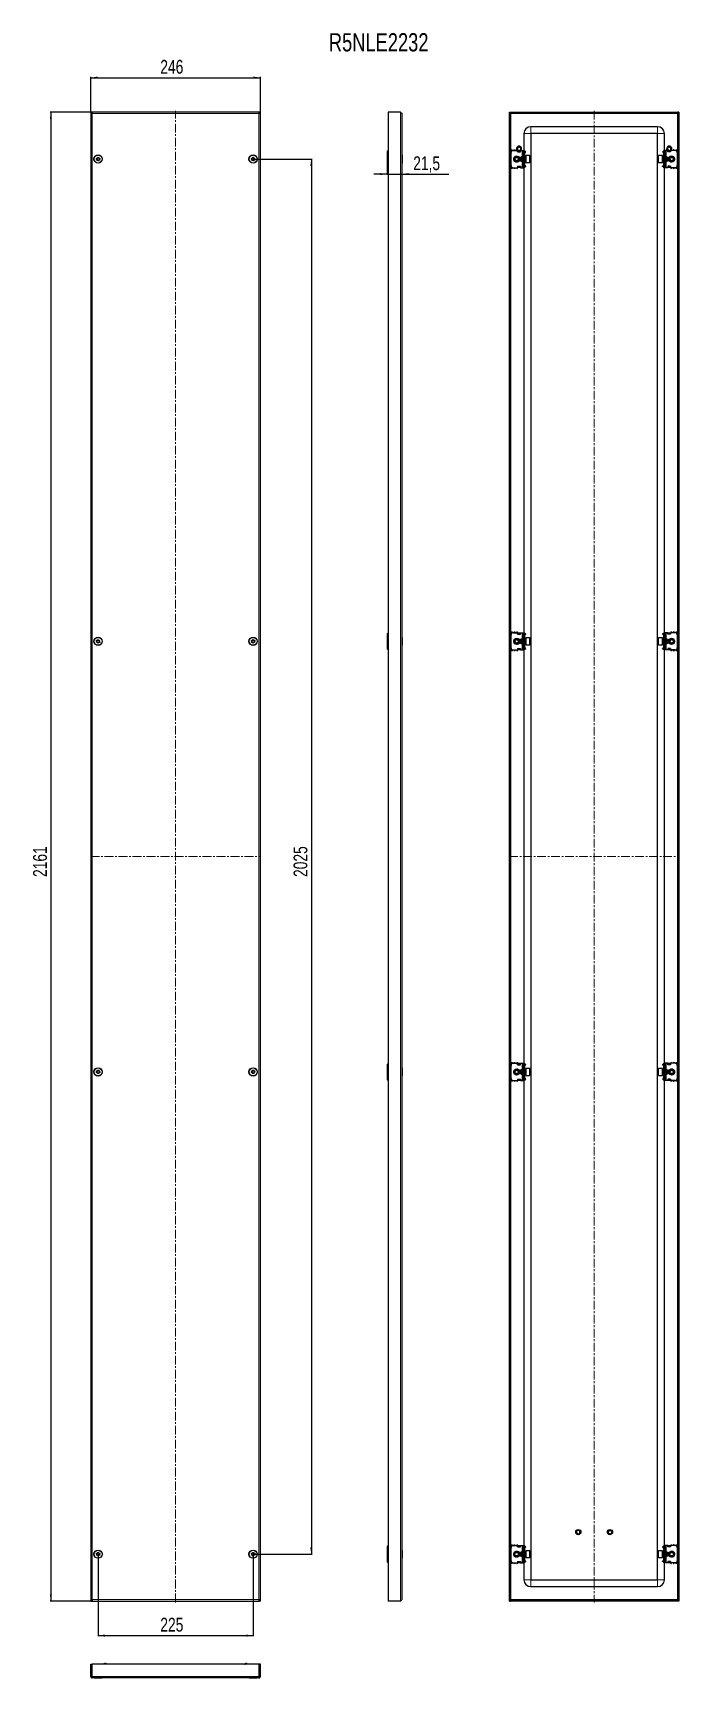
# Model space of a CAD drawing. Header units: millimetres. Extents: x 254 to 1192, y -979 to 1409.
import ezdxf

# ---------------------------------------------------------------- set-up
doc = ezdxf.new("R2010")
doc.units = ezdxf.units.MM
doc.linetypes.add('CENTERX2', pattern=[20.32, 12.7, -2.54, 2.54, -2.54])
doc.layers.add('FORMAT', color=7, linetype='Continuous')
doc.styles.add('SLDTEXTSTYLE0', font='TXT', dxfattribs={"width": 0.75})
doc.dimstyles.new('SLDDIMSTYLE0', dxfattribs={"dimtxt": 20, "dimasz": 10, "dimexe": 0, "dimexo": 0.0625, "dimgap": 5, "dimtad": 2, "dimdec": 1, "dimrnd": 1e-09, "dimzin": 12, "dimdsep": 46, "dimtxsty": 'SLDTEXTSTYLE0', "dimsah": 1, "dimcen": 0.09, "dimadec": 0, "dimazin": 3, "dimtfac": 1, "dimtofl": 0, "dimtmove": 0, "dimatfit": 3, "dimfxl": 0, "dimfrac": 2, "dimtolj": 1, "dimtzin": 12, "dimarcsym": 0})
doc.dimstyles.new('SLDDIMSTYLE1', dxfattribs={"dimtxt": 20, "dimasz": 10, "dimexe": 0, "dimexo": 0.0625, "dimgap": 5, "dimtad": 2, "dimdec": 1, "dimrnd": 1e-09, "dimzin": 12, "dimdsep": 46, "dimtxsty": 'SLDTEXTSTYLE0', "dimsah": 1, "dimcen": 0.09, "dimadec": 0, "dimazin": 3, "dimtfac": 1, "dimtmove": 0, "dimatfit": 0, "dimfxl": 0, "dimfrac": 2, "dimtolj": 1, "dimtzin": 12, "dimarcsym": 0})

msp = doc.modelspace()

# ---------------------------------------------------------------- texts
at = {"layer": 'FORMAT', "insert": (683.93, 1408.78), "char_height": 26.458, "attachment_point": 1, "style": 'SLDTEXTSTYLE0'}
msp.add_mtext('R5NLE2232', dxfattribs=at)

# ---------------------------------------------------------------- blocks, each defined once
blk = doc.blocks.new('_D')
at = {"layer": 'FORMAT'}
for p, q in [((338.5, 1294.1), (338.5, 1345.2)), ((338.5, 1344.2), (584.5, 1344.2)), ((584.5, 1294.1), (584.5, 1345.2))]:
    blk.add_line(p, q, dxfattribs=at)
for points in [[(338.5, 1344.2), (348.5, 1342.7), (348.5, 1345.8)], [(584.5, 1344.2), (574.5, 1345.8), (574.5, 1342.7)]]:
    blk.add_solid(points, dxfattribs=at)
at = {"layer": 'FORMAT', "insert": (439.3, 1370), "char_height": 20, "attachment_point": 1, "style": 'SLDTEXTSTYLE0'}
blk.add_mtext('246', dxfattribs=at)
blk = doc.blocks.new('_D_1')
at = {"layer": 'FORMAT'}
for p, q in [((340.2, 1294), (279.5, 1294)), ((280.5, 1294), (280.5, -867)), ((340.2, -867), (279.5, -867))]:
    blk.add_line(p, q, dxfattribs=at)
for points in [[(280.5, 1294), (278.9, 1284), (282, 1284)], [(280.5, -867), (282, -857), (278.9, -857)]]:
    blk.add_solid(points, dxfattribs=at)
at = {"layer": 'FORMAT', "insert": (254.7, 184), "char_height": 20, "attachment_point": 1, "rotation": 90, "style": 'SLDTEXTSTYLE0'}
blk.add_mtext('2161', dxfattribs=at)
blk = doc.blocks.new('_D_2')
at = {"layer": 'FORMAT'}
for p, q in [((574, 1226), (659.5, 1226)), ((658.5, 1226), (658.5, -799)), ((574, -799), (659.5, -799))]:
    blk.add_line(p, q, dxfattribs=at)
for points in [[(658.5, 1226), (656.9, 1216), (660, 1216)], [(658.5, -799), (660, -789), (656.9, -789)]]:
    blk.add_solid(points, dxfattribs=at)
at = {"layer": 'FORMAT', "insert": (632.7, 184), "char_height": 20, "attachment_point": 1, "rotation": 90, "style": 'SLDTEXTSTYLE0'}
blk.add_mtext('2025', dxfattribs=at)
blk = doc.blocks.new('_D_3')
at = {"layer": 'FORMAT'}
for p, q in [((349, -799), (349, -918.1)), ((574, -799), (574, -918.1)), ((349, -917.1), (574, -917.1))]:
    blk.add_line(p, q, dxfattribs=at)
for points in [[(349, -917.1), (359, -918.7), (359, -915.6)], [(574, -917.1), (564, -915.6), (564, -918.7)]]:
    blk.add_solid(points, dxfattribs=at)
at = {"layer": 'FORMAT', "insert": (439.3, -891.3), "char_height": 20, "attachment_point": 1, "style": 'SLDTEXTSTYLE0'}
blk.add_mtext('225', dxfattribs=at)
blk = doc.blocks.new('_D_4')
at = {"layer": 'FORMAT'}
for p, q in [((768.4, 1204.2), (749.1, 1204.2)), ((768.4, 1216.5), (768.4, 1203.2)), ((768.4, 1204.2), (789.9, 1204.2)), ((789.9, 1204.2), (858, 1204.2))]:
    blk.add_line(p, q, dxfattribs=at)
for points in [[(768.4, 1204.2), (758.4, 1205.8), (758.4, 1202.7)], [(789.9, 1204.2), (799.9, 1202.7), (799.9, 1205.8)]]:
    blk.add_solid(points, dxfattribs=at)
at = {"layer": 'FORMAT', "insert": (806.3, 1230), "char_height": 20, "attachment_point": 1, "style": 'SLDTEXTSTYLE0'}
blk.add_mtext('21,5', dxfattribs=at)

# ---------------------------------------------------------------- dimensions: what is measured, and where the dimension line sits
at = {"layer": 'FORMAT'}
for base, p1, p2, dimstyle, picture, middle in [((584.48, 1344.22), (338.48, 1294.05), (584.48, 1294.05), 'SLDDIMSTYLE0', '_D', (461.48, 1344.22)), ((789.88, 1204.22), (768.38, 1216.55), (789.88, 1291.95), 'SLDDIMSTYLE1', '_D_4', (832.13, 1204.22)), ((573.98, -917.12), (348.98, -798.95), (573.98, -798.95), 'SLDDIMSTYLE0', '_D_3', (461.48, -917.12))]:
    dim = msp.add_linear_dim(base=base, p1=p1, p2=p2, dimstyle=dimstyle, dxfattribs=at)
    dim.commit()
    dim.dimension.update_dxf_attribs({"geometry": picture, "text_midpoint": middle, "dimtype": 160})
for base, p1, p2, picture, middle in [((280.48, -866.95), (340.18, 1294.05), (340.18, -866.95), '_D_1', (280.48, 213.55)), ((658.49, -798.95), (573.98, 1226.05), (573.98, -798.95), '_D_2', (658.49, 213.55))]:
    dim = msp.add_linear_dim(base=base, p1=p1, p2=p2, angle=90, dimstyle='SLDDIMSTYLE0', dxfattribs=at)
    dim.commit()
    dim.dimension.update_dxf_attribs({"geometry": picture, "text_midpoint": middle, "dimtype": 160})

# ---------------------------------------------------------------- linework, layer by layer
at = {"color": 7, "linetype": 'Continuous', "lineweight": 25}
for p, q in [((338.48, 1294.05), (339.98, 1294.05)), ((338.48, 1294.05), (338.48, -866.95)), ((582.78, 1294.05), (340.18, 1294.05)), ((340.18, 1292.93), (340.18, 1294.05)), ((582.78, 1294.05), (582.78, 1292.93)), ((584.48, 1294.05), (582.98, 1294.05)), ((584.48, -866.95), (584.48, 1294.05)), ((769.88, 1294.05), (769.88, -866.95)), ((787.78, 1294.05), (769.88, 1294.05)), ((789.88, 1291.95), (789.88, -864.85)), ((945.93, 1294.05), (947.43, 1294.05)), ((945.93, -866.95), (945.93, 1294.05)), ((947.43, -866.95), (947.43, 1294.05)), ((947.63, 1292.55), (947.63, 1294.05)), ((947.63, 1294.05), (1190.23, 1294.05)), ((947.63, 1292.55), (1190.23, 1292.55)), ((1190.07, 1292.55), (1189.83, 1291.95)), ((1190.23, 1292.55), (1190.23, 1294.05)), ((1191.93, 1294.05), (1190.43, 1294.05)), ((1190.43, 1294.05), (1190.43, -866.95)), ((1191.93, 1294.05), (1191.93, -866.95)), ((1160.93, 1273.05), (976.93, 1273.05)), ((957.01, 1241.75), (957, 1241.71)), ((957.01, 1241.75), (957.09, 1241.99)), ((957.07, 1241.94), (957.05, 1241.9)), ((958.31, 1243.57), (958.51, 1243.69)), ((958.48, 1243.68), (958.44, 1243.65)), ((958.49, 1243.61), (958.44, 1243.65)), ((958.48, 1243.68), (958.71, 1243.76)), ((958.67, 1243.77), (958.62, 1243.75)), ((958.86, 1243.85), (958.81, 1243.83)), ((958.86, 1243.85), (959.08, 1243.92)), ((959.05, 1243.92), (959, 1243.9)), ((959.24, 1243.97), (959.19, 1243.96)), ((960.13, 1244.04), (959.38, 1243.97)), ((961.63, 1243.52), (961.58, 1243.55)), ((961.79, 1243.4), (961.75, 1243.43)), ((961.95, 1243.27), (961.91, 1243.3)), ((962.09, 1243.13), (962.06, 1243.16)), ((962.09, 1243.13), (962.21, 1242.99)), ((962.2, 1243.01), (962.19, 1243.02)), ((962.22, 1241.92), (962.39, 1241.51)), ((966.93, 1263.05), (966.93, 1238.55)), ((976.93, 1263.05), (976.93, -835.95)), ((1160.93, 1263.05), (976.93, 1263.05)), ((1160.93, -835.95), (1160.93, 1263.05)), ((1170.93, 1238.55), (1170.93, 1263.05)), ((1175.01, 1241.75), (1175, 1241.71)), ((1175.01, 1241.75), (1175.09, 1241.99)), ((1175.07, 1241.94), (1175.05, 1241.9)), ((1176.31, 1243.57), (1176.51, 1243.69)), ((1176.48, 1243.68), (1176.44, 1243.65)), ((1176.49, 1243.61), (1176.44, 1243.65)), ((1176.48, 1243.68), (1176.71, 1243.76)), ((1176.67, 1243.77), (1176.62, 1243.75)), ((1176.86, 1243.85), (1176.81, 1243.83)), ((1177.05, 1243.92), (1177, 1243.9)), ((1177.24, 1243.97), (1177.19, 1243.96)), ((1178.13, 1244.04), (1177.38, 1243.97)), ((1179.63, 1243.52), (1179.58, 1243.55)), ((1179.79, 1243.4), (1179.75, 1243.43)), ((1179.95, 1243.27), (1179.91, 1243.3)), ((1180.09, 1243.13), (1180.06, 1243.16)), ((1180.09, 1243.13), (1180.21, 1242.99)), ((1180.2, 1243.01), (1180.19, 1243.02)), ((1180.22, 1241.92), (1180.39, 1241.51)), ((768.38, 1235.55), (768.38, 1216.55)), ((790.13, 1231.83), (789.88, 1231.83)), ((789.88, 1220.26), (790.13, 1220.26)), ((790.13, 1231.83), (790.13, 1231.12)), ((790.13, 1231.12), (790.13, 1220.26)), ((948.43, 1216.55), (948.43, 1235.55)), ((949.43, 1238.8), (949.43, 1237.78)), ((951.43, 1238.55), (957.93, 1238.55)), ((956.93, 1241.14), (956.96, 1241.4)), ((956.93, 1240.94), (956.96, 1241.18)), ((956.93, 1241.14), (956.93, 1241.09)), ((956.93, 1240.94), (956.93, 1240.89)), ((956.95, 1241.35), (956.94, 1241.3)), ((956.95, 1240.74), (956.95, 1240.69)), ((956.97, 1241.55), (956.97, 1241.5)), ((956.97, 1240.55), (956.98, 1240.5)), ((957.01, 1240.36), (957.02, 1240.32)), ((957.06, 1240.19), (957.07, 1240.14)), ((957.12, 1240.01), (957.12, 1240)), ((957.7, 1239.04), (957.73, 1239)), ((957.84, 1238.9), (957.87, 1238.87)), ((957.93, 1236.55), (957.93, 1238.55)), ((958.13, 1237.76), (957.93, 1237.88)), ((957.93, 1236.55), (961.93, 1236.55)), ((958.15, 1238.63), (957.94, 1238.82)), ((957.99, 1238.76), (958.03, 1238.73)), ((958.13, 1236.55), (958.13, 1237.76)), ((958.15, 1238.63), (958.19, 1238.6)), ((958.18, 1238.17), (958.52, 1238.41)), ((958.68, 1238.17), (958.18, 1237.82)), ((958.18, 1237.82), (958.18, 1238.17)), ((958.18, 1236.9), (958.18, 1237.82)), ((958.18, 1236.55), (958.18, 1236.9)), ((958.32, 1238.52), (958.36, 1238.49)), ((958.5, 1238.41), (958.36, 1238.53)), ((958.5, 1238.41), (958.54, 1238.39)), ((958.68, 1238.17), (959.08, 1238.17)), ((958.85, 1238.25), (958.9, 1238.23)), ((959.03, 1238.19), (959.08, 1238.17)), ((959.21, 1238.14), (959.25, 1238.13)), ((960.48, 1229.05), (959.93, 1228.49)), ((959.93, 1228.49), (959.93, 1224.73)), ((959.93, 1224.73), (959.93, 1223.6)), ((959.93, 1223.6), (960.48, 1223.05)), ((960.38, 1238.09), (960.2, 1238.06)), ((960.54, 1229.05), (960.48, 1229.05)), ((960.48, 1229.05), (960.48, 1224.43)), ((960.48, 1224.43), (960.48, 1223.05)), ((960.48, 1223.05), (960.54, 1223.05)), ((960.53, 1238.11), (960.57, 1238.12)), ((960.93, 1228.49), (960.54, 1229.05)), ((960.54, 1229.05), (960.54, 1228.58)), ((960.54, 1228.58), (960.54, 1223.05)), ((960.54, 1223.05), (960.93, 1223.6)), ((960.77, 1238.17), (961.18, 1238.17)), ((961.32, 1229.05), (960.93, 1228.49)), ((960.93, 1228.49), (960.93, 1228.11)), ((960.93, 1228.11), (960.93, 1223.6)), ((960.93, 1223.6), (961.32, 1223.05)), ((961.68, 1237.82), (961.18, 1238.17)), ((961.27, 1238.46), (961.68, 1238.17)), ((961.54, 1229.05), (961.32, 1229.05)), ((961.32, 1229.05), (961.32, 1228.58)), ((961.32, 1228.58), (961.32, 1223.05)), ((961.32, 1223.05), (961.54, 1223.05)), ((961.93, 1228.49), (961.54, 1229.05)), ((961.54, 1229.05), (961.54, 1228.58)), ((961.54, 1228.58), (961.54, 1223.05)), ((961.54, 1223.05), (961.93, 1223.6)), ((961.68, 1238.17), (961.68, 1237.82)), ((961.93, 1237.88), (961.68, 1237.73)), ((961.68, 1237.82), (961.68, 1236.9)), ((961.68, 1236.9), (961.68, 1236.55)), ((961.93, 1236.55), (961.93, 1238.55)), ((961.93, 1238.55), (964.43, 1238.55)), ((962.32, 1229.05), (961.93, 1228.49)), ((961.93, 1228.49), (961.93, 1228.11)), ((961.93, 1228.11), (961.93, 1223.6)), ((961.93, 1223.6), (962.32, 1223.05)), ((962.17, 1239.12), (962.05, 1238.93)), ((962.54, 1229.05), (962.32, 1229.05)), ((962.32, 1229.05), (962.32, 1228.58)), ((962.32, 1228.58), (962.32, 1223.05)), ((962.32, 1223.05), (962.54, 1223.05)), ((962.93, 1228.49), (962.54, 1229.05)), ((962.54, 1229.05), (962.54, 1228.58)), ((962.54, 1228.58), (962.54, 1223.05)), ((962.54, 1223.05), (962.93, 1223.6)), ((962.7, 1239.93), (962.6, 1239.74)), ((962.71, 1239.93), (962.61, 1239.75)), ((962.77, 1240.07), (962.78, 1240.11)), ((962.82, 1240.25), (962.83, 1240.29)), ((962.92, 1240.85), (962.86, 1240.54)), ((962.87, 1240.44), (962.88, 1240.49)), ((962.9, 1240.65), (962.91, 1240.7)), ((962.92, 1240.85), (962.93, 1240.9)), ((962.93, 1241.05), (962.93, 1241.05)), ((963.32, 1229.05), (962.93, 1228.49)), ((962.93, 1228.49), (962.93, 1228.11)), ((962.93, 1228.11), (962.93, 1223.6)), ((962.93, 1223.6), (963.32, 1223.05)), ((963.54, 1229.05), (963.32, 1229.05)), ((963.32, 1229.05), (963.32, 1228.58)), ((963.32, 1228.58), (963.32, 1223.05)), ((963.32, 1223.05), (963.54, 1223.05)), ((963.93, 1228.49), (963.54, 1229.05)), ((963.54, 1229.05), (963.54, 1228.58)), ((963.54, 1228.58), (963.54, 1223.05)), ((963.54, 1223.05), (963.93, 1223.6)), ((965.43, 1230.05), (963.93, 1230.05)), ((963.93, 1222.05), (963.93, 1230.05)), ((963.93, 1222.05), (965.43, 1222.05)), ((964.43, 1238.55), (965.93, 1238.55)), ((965.93, 1238.55), (967.93, 1238.55)), ((965.93, 1235.55), (965.93, 1238.55)), ((965.93, 1216.55), (965.93, 1235.55)), ((966.93, 1216.55), (966.93, 1235.55)), ((967.93, 1238.55), (967.93, 1237.78)), ((967.93, 1237.78), (967.93, 1214.31)), ((967.93, 1237.46), (968.14, 1237.26)), ((968.43, 1234.8), (967.93, 1234.8)), ((967.93, 1231.3), (967.93, 1234.8)), ((968.43, 1231.3), (967.93, 1231.3)), ((968.32, 1229.05), (967.93, 1228.49)), ((967.93, 1223.6), (968.32, 1223.05)), ((967.93, 1220.8), (968.43, 1220.8)), ((967.93, 1217.3), (967.93, 1220.8)), ((968.54, 1229.05), (968.32, 1229.05)), ((968.32, 1229.05), (968.32, 1228.58)), ((968.32, 1228.58), (968.32, 1223.05)), ((968.32, 1223.05), (968.54, 1223.05)), ((968.43, 1236.55), (968.43, 1236.09)), ((968.43, 1231.3), (968.43, 1234.8)), ((968.43, 1229.05), (968.43, 1231.3)), ((968.43, 1220.8), (968.43, 1223.05)), ((968.43, 1217.3), (968.43, 1220.8)), ((968.52, 1236.21), (969.49, 1237.19)), ((968.87, 1235.86), (968.52, 1236.21)), ((968.93, 1228.49), (968.54, 1229.05)), ((968.54, 1229.05), (968.54, 1228.58)), ((968.54, 1228.58), (968.54, 1223.05)), ((968.54, 1223.05), (968.93, 1223.6)), ((968.87, 1235.86), (969.84, 1236.83)), ((969.32, 1229.05), (968.93, 1228.49)), ((968.93, 1228.49), (968.93, 1228.11)), ((968.93, 1228.11), (968.93, 1223.6)), ((968.93, 1223.6), (969.32, 1223.05)), ((969.68, 1229.05), (969.32, 1229.05)), ((969.32, 1229.05), (969.32, 1228.58)), ((969.32, 1228.58), (969.32, 1223.05)), ((969.32, 1223.05), (969.68, 1223.05)), ((969.49, 1237.19), (969.84, 1236.83)), ((975.33, 1231.05), (969.93, 1231.05)), ((969.93, 1231.05), (969.93, 1223.35)), ((969.93, 1223.35), (969.93, 1221.05)), ((969.93, 1221.05), (975.33, 1221.05)), ((975.93, 1230.45), (975.93, 1223.68)), ((975.93, 1223.68), (975.93, 1221.65)), ((1161.93, 1221.65), (1161.93, 1230.45)), ((1167.93, 1231.05), (1162.53, 1231.05)), ((1162.53, 1221.05), (1167.93, 1221.05)), ((1167.93, 1221.05), (1167.93, 1231.05)), ((1168.37, 1237.19), (1168.02, 1236.83)), ((1168.99, 1235.86), (1168.02, 1236.83)), ((1168.54, 1229.05), (1168.18, 1229.05)), ((1168.18, 1223.05), (1168.54, 1223.05)), ((1169.34, 1236.21), (1168.37, 1237.19)), ((1168.93, 1228.49), (1168.54, 1229.05)), ((1168.54, 1228.58), (1168.54, 1229.05)), ((1168.54, 1223.05), (1168.54, 1228.58)), ((1168.54, 1223.05), (1168.93, 1223.6)), ((1169.32, 1229.05), (1168.93, 1228.49)), ((1168.93, 1228.11), (1168.93, 1228.49)), ((1168.93, 1223.6), (1168.93, 1228.11)), ((1168.93, 1223.6), (1169.32, 1223.05)), ((1168.99, 1235.86), (1169.34, 1236.21)), ((1169.54, 1229.05), (1169.32, 1229.05)), ((1169.32, 1228.58), (1169.32, 1229.05)), ((1169.32, 1223.05), (1169.32, 1228.58)), ((1169.32, 1223.05), (1169.54, 1223.05)), ((1169.43, 1236.55), (1169.43, 1236.15)), ((1169.43, 1234.8), (1169.93, 1234.8)), ((1169.43, 1234.8), (1169.43, 1231.3)), ((1169.93, 1231.3), (1169.43, 1231.3)), ((1169.43, 1231.3), (1169.43, 1229.05)), ((1169.43, 1223.05), (1169.43, 1220.8)), ((1169.43, 1220.8), (1169.93, 1220.8)), ((1169.43, 1220.8), (1169.43, 1217.3)), ((1169.93, 1228.49), (1169.54, 1229.05)), ((1169.54, 1228.58), (1169.54, 1229.05)), ((1169.54, 1223.05), (1169.54, 1228.58)), ((1169.54, 1223.05), (1169.93, 1223.6)), ((1169.72, 1237.26), (1169.93, 1237.46)), ((1169.93, 1238.55), (1171.93, 1238.55)), ((1169.93, 1237.78), (1169.93, 1238.55)), ((1169.93, 1214.31), (1169.93, 1237.78)), ((1169.93, 1234.8), (1169.93, 1231.3)), ((1169.93, 1220.8), (1169.93, 1217.3)), ((1170.93, 1235.55), (1170.93, 1216.55)), ((1171.93, 1238.55), (1171.93, 1235.55)), ((1173.43, 1238.55), (1171.93, 1238.55)), ((1171.93, 1235.55), (1171.93, 1216.55)), ((1173.93, 1230.05), (1172.43, 1230.05)), ((1172.43, 1222.05), (1173.93, 1222.05)), ((1175.93, 1238.55), (1173.43, 1238.55)), ((1173.93, 1230.05), (1173.93, 1222.05)), ((1174.32, 1229.05), (1173.93, 1228.49)), ((1173.93, 1223.6), (1174.32, 1223.05)), ((1174.54, 1229.05), (1174.32, 1229.05)), ((1174.32, 1228.58), (1174.32, 1229.05)), ((1174.32, 1223.05), (1174.32, 1228.58)), ((1174.32, 1223.05), (1174.54, 1223.05)), ((1174.93, 1228.49), (1174.54, 1229.05)), ((1174.54, 1228.58), (1174.54, 1229.05)), ((1174.54, 1223.05), (1174.54, 1228.58)), ((1174.54, 1223.05), (1174.93, 1223.6)), ((1174.93, 1241.14), (1174.96, 1241.4)), ((1174.93, 1240.94), (1174.96, 1241.18)), ((1174.93, 1241.14), (1174.93, 1241.09)), ((1174.93, 1240.94), (1174.93, 1240.89)), ((1175.32, 1229.05), (1174.93, 1228.49)), ((1174.93, 1228.11), (1174.93, 1228.49)), ((1174.93, 1223.6), (1174.93, 1228.11)), ((1174.93, 1223.6), (1175.32, 1223.05)), ((1174.95, 1241.35), (1174.94, 1241.3)), ((1174.95, 1240.74), (1174.95, 1240.69)), ((1174.97, 1241.55), (1174.97, 1241.5)), ((1174.97, 1240.55), (1174.98, 1240.5)), ((1175.01, 1240.36), (1175.02, 1240.32)), ((1175.06, 1240.19), (1175.07, 1240.14)), ((1175.12, 1240.01), (1175.12, 1240)), ((1175.54, 1229.05), (1175.32, 1229.05)), ((1175.32, 1228.58), (1175.32, 1229.05)), ((1175.32, 1223.05), (1175.32, 1228.58)), ((1175.32, 1223.05), (1175.54, 1223.05)), ((1175.93, 1228.49), (1175.54, 1229.05)), ((1175.54, 1228.58), (1175.54, 1229.05)), ((1175.54, 1223.05), (1175.54, 1228.58)), ((1175.54, 1223.05), (1175.93, 1223.6)), ((1175.7, 1239.04), (1175.73, 1239)), ((1175.84, 1238.9), (1175.87, 1238.87)), ((1175.93, 1236.55), (1175.93, 1238.55)), ((1176.18, 1237.73), (1175.93, 1237.88)), ((1179.93, 1236.55), (1175.93, 1236.55)), ((1176.32, 1229.05), (1175.93, 1228.49)), ((1175.93, 1228.11), (1175.93, 1228.49)), ((1175.93, 1223.6), (1175.93, 1228.11)), ((1175.93, 1223.6), (1176.32, 1223.05)), ((1176.15, 1238.63), (1175.94, 1238.82)), ((1175.99, 1238.76), (1176.03, 1238.73)), ((1176.15, 1238.63), (1176.19, 1238.6)), ((1176.18, 1238.17), (1176.52, 1238.41)), ((1176.68, 1238.17), (1176.18, 1237.82)), ((1176.18, 1237.82), (1176.18, 1238.17)), ((1176.18, 1236.9), (1176.18, 1237.82)), ((1176.18, 1236.55), (1176.18, 1236.9)), ((1176.32, 1238.52), (1176.36, 1238.49)), ((1176.54, 1229.05), (1176.32, 1229.05)), ((1176.32, 1228.58), (1176.32, 1229.05)), ((1176.32, 1223.05), (1176.32, 1228.58)), ((1176.32, 1223.05), (1176.54, 1223.05)), ((1176.5, 1238.41), (1176.36, 1238.53)), ((1176.5, 1238.41), (1176.5, 1238.52)), ((1176.5, 1238.41), (1176.54, 1238.39)), ((1176.93, 1228.49), (1176.54, 1229.05)), ((1176.54, 1228.58), (1176.54, 1229.05)), ((1176.54, 1223.05), (1176.54, 1228.58)), ((1176.54, 1223.05), (1176.93, 1223.6)), ((1176.68, 1238.17), (1177.08, 1238.17)), ((1177.03, 1238.23), (1176.82, 1238.26)), ((1177.03, 1238.19), (1176.83, 1238.29)), ((1176.85, 1238.25), (1176.9, 1238.23)), ((1177.32, 1229.05), (1176.93, 1228.49)), ((1176.93, 1228.11), (1176.93, 1228.49)), ((1176.93, 1223.6), (1176.93, 1228.11)), ((1176.93, 1223.6), (1177.32, 1223.05)), ((1177.03, 1238.19), (1177.08, 1238.17)), ((1177.21, 1238.14), (1177.25, 1238.13)), ((1177.38, 1229.05), (1177.32, 1229.05)), ((1177.32, 1228.58), (1177.32, 1229.05)), ((1177.32, 1223.05), (1177.32, 1228.58)), ((1177.32, 1223.05), (1177.38, 1223.05)), ((1177.93, 1228.49), (1177.38, 1229.05)), ((1177.38, 1223.05), (1177.38, 1229.05)), ((1177.38, 1223.05), (1177.93, 1223.6)), ((1177.93, 1223.6), (1177.93, 1228.49)), ((1178.53, 1238.11), (1178.57, 1238.12)), ((1178.77, 1238.17), (1179.18, 1238.17)), ((1179.68, 1237.82), (1179.18, 1238.17)), ((1179.27, 1238.46), (1179.68, 1238.17)), ((1179.68, 1238.17), (1179.68, 1237.82)), ((1179.68, 1237.82), (1179.68, 1236.9)), ((1179.68, 1236.9), (1179.68, 1236.55)), ((1179.93, 1237.88), (1179.73, 1237.76)), ((1179.73, 1237.76), (1179.73, 1236.55)), ((1179.93, 1236.55), (1179.93, 1238.55)), ((1186.43, 1238.55), (1179.93, 1238.55)), ((1180.17, 1239.12), (1180.05, 1238.93)), ((1180.7, 1239.93), (1180.6, 1239.74)), ((1180.71, 1239.93), (1180.61, 1239.75)), ((1180.77, 1240.07), (1180.78, 1240.11)), ((1180.82, 1240.25), (1180.83, 1240.29)), ((1180.92, 1240.85), (1180.86, 1240.54)), ((1180.87, 1240.44), (1180.88, 1240.49)), ((1180.9, 1240.65), (1180.91, 1240.7)), ((1180.92, 1240.85), (1180.93, 1240.9)), ((1180.93, 1241.05), (1180.93, 1241.05)), ((1188.43, 1237.78), (1188.43, 1238.8)), ((1189.43, 1235.55), (1189.43, 1216.55)), ((949.43, 1214.31), (949.43, 1213.3)), ((951.43, 1213.55), (957.93, 1213.55)), ((957.43, 1213.55), (957.43, 1213.3)), ((957.93, 1215.55), (957.93, 1213.55)), ((957.93, 1215.55), (961.93, 1215.55)), ((957.93, 1213.67), (958.13, 1213.67)), ((958.13, 1213.67), (958.13, 1215.55)), ((958.18, 1215.2), (958.18, 1215.55)), ((958.18, 1214.28), (958.18, 1215.2)), ((958.18, 1214.28), (958.68, 1213.93)), ((958.18, 1213.93), (958.18, 1214.28)), ((958.68, 1213.57), (958.18, 1213.93)), ((961.18, 1213.93), (958.68, 1213.93)), ((958.68, 1213.93), (958.68, 1213.57)), ((961.18, 1213.57), (958.68, 1213.57)), ((961.18, 1213.93), (961.68, 1214.28)), ((961.18, 1213.57), (961.18, 1213.93)), ((961.68, 1213.93), (961.18, 1213.57)), ((961.68, 1215.55), (961.68, 1215.2)), ((961.68, 1215.2), (961.68, 1214.28)), ((961.68, 1214.28), (961.68, 1213.93)), ((961.93, 1215.55), (961.93, 1213.55)), ((961.93, 1213.55), (964.43, 1213.55)), ((964.43, 1213.55), (965.93, 1213.55)), ((965.93, 1213.55), (965.93, 1216.55)), ((967.93, 1213.55), (965.93, 1213.55)), ((966.93, 1213.55), (966.93, 538.55)), ((968.43, 1217.3), (967.93, 1217.3)), ((968.14, 1214.84), (967.93, 1214.63)), ((967.93, 1214.31), (967.93, 1213.55)), ((968.43, 1215.55), (968.43, 1215.94)), ((968.87, 1216.24), (968.52, 1215.88)), ((968.52, 1215.88), (969.49, 1214.91)), ((968.87, 1216.24), (969.84, 1215.26)), ((969.49, 1214.91), (969.84, 1215.26)), ((1168.99, 1216.24), (1168.02, 1215.26)), ((1168.37, 1214.91), (1168.02, 1215.26)), ((1169.34, 1215.88), (1168.37, 1214.91)), ((1168.99, 1216.24), (1169.34, 1215.88)), ((1169.43, 1217.3), (1169.93, 1217.3)), ((1169.43, 1215.55), (1169.43, 1216.01)), ((1169.93, 1214.63), (1169.72, 1214.84)), ((1169.93, 1213.55), (1169.93, 1214.31)), ((1171.93, 1213.55), (1169.93, 1213.55)), ((1170.93, 538.55), (1170.93, 1213.55)), ((1171.93, 1216.55), (1171.93, 1213.55)), ((1173.43, 1213.55), (1171.93, 1213.55)), ((1175.93, 1213.55), (1173.43, 1213.55)), ((1179.93, 1215.55), (1175.93, 1215.55)), ((1175.93, 1215.55), (1175.93, 1213.55)), ((1176.18, 1215.2), (1176.18, 1215.55)), ((1176.18, 1214.28), (1176.18, 1215.2)), ((1176.18, 1214.28), (1176.68, 1213.93)), ((1176.18, 1213.93), (1176.18, 1214.28)), ((1176.68, 1213.57), (1176.18, 1213.93)), ((1179.18, 1213.93), (1176.68, 1213.93)), ((1176.68, 1213.93), (1176.68, 1213.57)), ((1179.18, 1213.57), (1176.68, 1213.57)), ((1179.18, 1213.93), (1179.68, 1214.28)), ((1179.18, 1213.57), (1179.18, 1213.93)), ((1179.68, 1213.93), (1179.18, 1213.57)), ((1179.68, 1215.55), (1179.68, 1215.2)), ((1179.68, 1215.2), (1179.68, 1214.28)), ((1179.68, 1214.28), (1179.68, 1213.93)), ((1179.73, 1215.55), (1179.73, 1213.67)), ((1179.73, 1213.67), (1179.93, 1213.67)), ((1179.93, 1215.55), (1179.93, 1213.55)), ((1186.43, 1213.55), (1179.93, 1213.55)), ((1180.43, 1213.3), (1180.43, 1213.55)), ((1188.43, 1213.3), (1188.43, 1214.31)), ((768.38, 535.55), (768.38, 516.55)), ((790.13, 531.83), (789.88, 531.83)), ((790.13, 531.83), (790.13, 531.12)), ((790.13, 531.12), (790.13, 520.26)), ((948.43, 516.55), (948.43, 535.55)), ((949.43, 538.8), (949.43, 537.78)), ((951.43, 538.55), (957.93, 538.55)), ((957.43, 538.8), (957.43, 538.55)), ((957.93, 536.55), (957.93, 538.55)), ((958.13, 538.43), (957.93, 538.43)), ((957.93, 536.55), (961.93, 536.55)), ((958.13, 536.55), (958.13, 538.43)), ((958.18, 538.17), (958.68, 538.52)), ((958.68, 538.17), (958.18, 537.82)), ((958.18, 537.82), (958.18, 538.17)), ((958.18, 536.9), (958.18, 537.82)), ((958.18, 536.55), (958.18, 536.9)), ((958.68, 538.52), (958.68, 538.17)), ((958.68, 538.52), (961.18, 538.52)), ((958.68, 538.17), (961.18, 538.17)), ((960.48, 529.05), (959.93, 528.49)), ((959.93, 528.49), (959.93, 524.73)), ((960.54, 529.05), (960.48, 529.05)), ((960.48, 529.05), (960.48, 524.43)), ((960.93, 528.49), (960.54, 529.05)), ((960.54, 529.05), (960.54, 528.58)), ((960.54, 528.58), (960.54, 523.05)), ((961.32, 529.05), (960.93, 528.49)), ((960.93, 528.49), (960.93, 528.11)), ((960.93, 528.11), (960.93, 523.6)), ((961.18, 538.17), (961.18, 538.52)), ((961.18, 538.52), (961.68, 538.17)), ((961.68, 537.82), (961.18, 538.17)), ((961.54, 529.05), (961.32, 529.05)), ((961.32, 529.05), (961.32, 528.58)), ((961.32, 528.58), (961.32, 523.05)), ((961.93, 528.49), (961.54, 529.05)), ((961.54, 529.05), (961.54, 528.58)), ((961.54, 528.58), (961.54, 523.05)), ((961.68, 538.17), (961.68, 537.82)), ((961.68, 537.82), (961.68, 536.9)), ((961.68, 536.9), (961.68, 536.55)), ((961.93, 536.55), (961.93, 538.55)), ((961.93, 538.55), (964.43, 538.55)), ((962.32, 529.05), (961.93, 528.49)), ((961.93, 528.49), (961.93, 528.11)), ((961.93, 528.11), (961.93, 523.6)), ((962.54, 529.05), (962.32, 529.05)), ((962.32, 529.05), (962.32, 528.58)), ((962.32, 528.58), (962.32, 523.05)), ((962.93, 528.49), (962.54, 529.05)), ((962.54, 529.05), (962.54, 528.58)), ((962.54, 528.58), (962.54, 523.05)), ((963.32, 529.05), (962.93, 528.49)), ((962.93, 528.49), (962.93, 528.11)), ((962.93, 528.11), (962.93, 523.6)), ((963.54, 529.05), (963.32, 529.05)), ((963.32, 529.05), (963.32, 528.58)), ((963.32, 528.58), (963.32, 523.05)), ((963.93, 528.49), (963.54, 529.05)), ((963.54, 529.05), (963.54, 528.58)), ((963.54, 528.58), (963.54, 523.05)), ((965.43, 530.05), (963.93, 530.05)), ((963.93, 522.05), (963.93, 530.05)), ((964.43, 538.55), (965.93, 538.55)), ((965.93, 538.55), (967.93, 538.55)), ((965.93, 535.55), (965.93, 538.55)), ((965.93, 516.55), (965.93, 535.55)), ((966.93, 516.55), (966.93, 535.55)), ((967.93, 538.55), (967.93, 537.78)), ((967.93, 537.78), (967.93, 514.31)), ((967.93, 537.46), (968.14, 537.26)), ((968.43, 534.8), (967.93, 534.8)), ((967.93, 531.3), (967.93, 534.8)), ((968.43, 531.3), (967.93, 531.3)), ((968.32, 529.05), (967.93, 528.49)), ((968.54, 529.05), (968.32, 529.05)), ((968.32, 529.05), (968.32, 528.58)), ((968.32, 528.58), (968.32, 523.05)), ((968.43, 536.55), (968.43, 536.09)), ((968.43, 531.3), (968.43, 534.8)), ((968.43, 529.05), (968.43, 531.3)), ((968.52, 536.21), (969.49, 537.19)), ((968.87, 535.86), (968.52, 536.21)), ((968.93, 528.49), (968.54, 529.05)), ((968.54, 529.05), (968.54, 528.58)), ((968.54, 528.58), (968.54, 523.05)), ((968.87, 535.86), (969.84, 536.83)), ((969.32, 529.05), (968.93, 528.49)), ((968.93, 528.49), (968.93, 528.11)), ((968.93, 528.11), (968.93, 523.6)), ((969.68, 529.05), (969.32, 529.05)), ((969.32, 529.05), (969.32, 528.58)), ((969.32, 528.58), (969.32, 523.05)), ((969.49, 537.19), (969.84, 536.83)), ((975.33, 531.05), (969.93, 531.05)), ((969.93, 531.05), (969.93, 523.35)), ((975.93, 530.45), (975.93, 523.68)), ((1161.93, 521.65), (1161.93, 530.45)), ((1167.93, 531.05), (1162.53, 531.05)), ((1167.93, 521.05), (1167.93, 531.05)), ((1168.37, 537.19), (1168.02, 536.83)), ((1168.99, 535.86), (1168.02, 536.83)), ((1168.54, 529.05), (1168.18, 529.05)), ((1169.34, 536.21), (1168.37, 537.19)), ((1168.93, 528.49), (1168.54, 529.05)), ((1168.54, 528.58), (1168.54, 529.05)), ((1168.54, 523.05), (1168.54, 528.58)), ((1169.32, 529.05), (1168.93, 528.49)), ((1168.93, 528.11), (1168.93, 528.49)), ((1168.93, 523.6), (1168.93, 528.11)), ((1168.99, 535.86), (1169.34, 536.21)), ((1169.54, 529.05), (1169.32, 529.05)), ((1169.32, 528.58), (1169.32, 529.05)), ((1169.32, 523.05), (1169.32, 528.58)), ((1169.43, 536.55), (1169.43, 536.15)), ((1169.43, 534.8), (1169.93, 534.8)), ((1169.43, 534.8), (1169.43, 531.3)), ((1169.93, 531.3), (1169.43, 531.3)), ((1169.43, 531.3), (1169.43, 529.05)), ((1169.93, 528.49), (1169.54, 529.05)), ((1169.54, 528.58), (1169.54, 529.05)), ((1169.54, 523.05), (1169.54, 528.58)), ((1169.72, 537.26), (1169.93, 537.46)), ((1169.93, 538.55), (1171.93, 538.55)), ((1169.93, 537.78), (1169.93, 538.55)), ((1169.93, 514.31), (1169.93, 537.78)), ((1169.93, 534.8), (1169.93, 531.3)), ((1170.93, 535.55), (1170.93, 516.55)), ((1171.93, 538.55), (1171.93, 535.55)), ((1173.43, 538.55), (1171.93, 538.55)), ((1171.93, 535.55), (1171.93, 516.55)), ((1173.93, 530.05), (1172.43, 530.05)), ((1175.93, 538.55), (1173.43, 538.55)), ((1173.93, 530.05), (1173.93, 522.05)), ((1174.32, 529.05), (1173.93, 528.49)), ((1174.54, 529.05), (1174.32, 529.05)), ((1174.32, 528.58), (1174.32, 529.05)), ((1174.32, 523.05), (1174.32, 528.58)), ((1174.93, 528.49), (1174.54, 529.05)), ((1174.54, 528.58), (1174.54, 529.05)), ((1174.54, 523.05), (1174.54, 528.58)), ((1175.32, 529.05), (1174.93, 528.49)), ((1174.93, 528.11), (1174.93, 528.49)), ((1174.93, 523.6), (1174.93, 528.11)), ((1175.54, 529.05), (1175.32, 529.05)), ((1175.32, 528.58), (1175.32, 529.05)), ((1175.32, 523.05), (1175.32, 528.58)), ((1175.93, 528.49), (1175.54, 529.05)), ((1175.54, 528.58), (1175.54, 529.05)), ((1175.54, 523.05), (1175.54, 528.58)), ((1175.93, 536.55), (1175.93, 538.55)), ((1179.93, 536.55), (1175.93, 536.55)), ((1176.32, 529.05), (1175.93, 528.49)), ((1175.93, 528.11), (1175.93, 528.49)), ((1175.93, 523.6), (1175.93, 528.11)), ((1176.18, 538.17), (1176.68, 538.52)), ((1176.68, 538.17), (1176.18, 537.82)), ((1176.18, 537.82), (1176.18, 538.17)), ((1176.18, 536.9), (1176.18, 537.82)), ((1176.18, 536.55), (1176.18, 536.9)), ((1176.54, 529.05), (1176.32, 529.05)), ((1176.32, 528.58), (1176.32, 529.05)), ((1176.32, 523.05), (1176.32, 528.58)), ((1176.93, 528.49), (1176.54, 529.05)), ((1176.54, 528.58), (1176.54, 529.05)), ((1176.54, 523.05), (1176.54, 528.58)), ((1176.68, 538.52), (1176.68, 538.17)), ((1176.68, 538.52), (1179.18, 538.52)), ((1176.68, 538.17), (1179.18, 538.17)), ((1177.32, 529.05), (1176.93, 528.49)), ((1176.93, 528.11), (1176.93, 528.49)), ((1176.93, 523.6), (1176.93, 528.11)), ((1177.38, 529.05), (1177.32, 529.05)), ((1177.32, 528.58), (1177.32, 529.05)), ((1177.32, 523.05), (1177.32, 528.58)), ((1177.93, 528.49), (1177.38, 529.05)), ((1177.38, 523.05), (1177.38, 529.05)), ((1177.93, 523.6), (1177.93, 528.49)), ((1179.18, 538.17), (1179.18, 538.52)), ((1179.18, 538.52), (1179.68, 538.17)), ((1179.68, 537.82), (1179.18, 538.17)), ((1179.68, 538.17), (1179.68, 537.82)), ((1179.68, 537.82), (1179.68, 536.9)), ((1179.68, 536.9), (1179.68, 536.55)), ((1179.73, 538.43), (1179.73, 536.55)), ((1179.93, 538.43), (1179.73, 538.43)), ((1179.93, 536.55), (1179.93, 538.55)), ((1186.43, 538.55), (1179.93, 538.55)), ((1180.43, 538.55), (1180.43, 538.8)), ((1188.43, 537.78), (1188.43, 538.8)), ((1189.43, 535.55), (1189.43, 516.55)), ((789.88, 520.26), (790.13, 520.26)), ((949.43, 514.31), (949.43, 513.3)), ((951.43, 513.55), (957.93, 513.55)), ((957.43, 513.55), (957.43, 513.3)), ((957.93, 515.55), (957.93, 513.55)), ((957.93, 515.55), (961.93, 515.55)), ((957.93, 513.67), (958.13, 513.67)), ((958.13, 513.67), (958.13, 515.55)), ((958.18, 515.2), (958.18, 515.55)), ((958.18, 514.28), (958.18, 515.2)), ((958.18, 513.93), (958.18, 514.28)), ((958.18, 514.28), (958.68, 513.93)), ((958.68, 513.57), (958.18, 513.93)), ((958.68, 513.93), (958.68, 513.57)), ((961.18, 513.93), (958.68, 513.93)), ((961.18, 513.57), (958.68, 513.57)), ((959.93, 524.73), (959.93, 523.6)), ((959.93, 523.6), (960.48, 523.05)), ((960.48, 524.43), (960.48, 523.05)), ((960.48, 523.05), (960.54, 523.05)), ((960.54, 523.05), (960.93, 523.6)), ((960.93, 523.6), (961.32, 523.05)), ((961.18, 513.93), (961.68, 514.28)), ((961.18, 513.57), (961.18, 513.93)), ((961.68, 513.93), (961.18, 513.57)), ((961.32, 523.05), (961.54, 523.05)), ((961.54, 523.05), (961.93, 523.6)), ((961.68, 515.55), (961.68, 515.2)), ((961.68, 515.2), (961.68, 514.28)), ((961.68, 514.28), (961.68, 513.93)), ((961.93, 523.6), (962.32, 523.05)), ((961.93, 515.55), (961.93, 513.55)), ((961.93, 513.55), (964.43, 513.55)), ((962.32, 523.05), (962.54, 523.05)), ((962.54, 523.05), (962.93, 523.6)), ((962.93, 523.6), (963.32, 523.05)), ((963.32, 523.05), (963.54, 523.05)), ((963.54, 523.05), (963.93, 523.6)), ((963.93, 522.05), (965.43, 522.05)), ((964.43, 513.55), (965.93, 513.55)), ((965.93, 513.55), (965.93, 516.55)), ((967.93, 513.55), (965.93, 513.55)), ((966.93, 513.55), (966.93, -86.45)), ((967.93, 523.6), (968.32, 523.05)), ((967.93, 520.8), (968.43, 520.8)), ((967.93, 517.3), (967.93, 520.8)), ((968.43, 517.3), (967.93, 517.3)), ((968.14, 514.84), (967.93, 514.63)), ((967.93, 514.31), (967.93, 513.55)), ((968.32, 523.05), (968.54, 523.05)), ((968.43, 520.8), (968.43, 523.05)), ((968.43, 517.3), (968.43, 520.8)), ((968.43, 515.55), (968.43, 515.94)), ((968.87, 516.24), (968.52, 515.88)), ((968.52, 515.88), (969.49, 514.91)), ((968.54, 523.05), (968.93, 523.6)), ((968.87, 516.24), (969.84, 515.26)), ((968.93, 523.6), (969.32, 523.05)), ((969.32, 523.05), (969.68, 523.05)), ((969.49, 514.91), (969.84, 515.26)), ((969.93, 523.35), (969.93, 521.05)), ((969.93, 521.05), (975.33, 521.05)), ((975.93, 523.68), (975.93, 521.65)), ((1162.53, 521.05), (1167.93, 521.05)), ((1168.99, 516.24), (1168.02, 515.26)), ((1168.37, 514.91), (1168.02, 515.26)), ((1168.18, 523.05), (1168.54, 523.05)), ((1169.34, 515.88), (1168.37, 514.91)), ((1168.54, 523.05), (1168.93, 523.6)), ((1168.93, 523.6), (1169.32, 523.05)), ((1168.99, 516.24), (1169.34, 515.88)), ((1169.32, 523.05), (1169.54, 523.05)), ((1169.43, 523.05), (1169.43, 520.8)), ((1169.43, 520.8), (1169.93, 520.8)), ((1169.43, 520.8), (1169.43, 517.3)), ((1169.43, 517.3), (1169.93, 517.3)), ((1169.43, 515.55), (1169.43, 516.01)), ((1169.54, 523.05), (1169.93, 523.6)), ((1169.93, 514.63), (1169.72, 514.84)), ((1169.93, 520.8), (1169.93, 517.3)), ((1169.93, 513.55), (1169.93, 514.31)), ((1171.93, 513.55), (1169.93, 513.55)), ((1170.93, -86.45), (1170.93, 513.55)), ((1171.93, 516.55), (1171.93, 513.55)), ((1173.43, 513.55), (1171.93, 513.55)), ((1172.43, 522.05), (1173.93, 522.05)), ((1175.93, 513.55), (1173.43, 513.55)), ((1173.93, 523.6), (1174.32, 523.05)), ((1174.32, 523.05), (1174.54, 523.05)), ((1174.54, 523.05), (1174.93, 523.6)), ((1174.93, 523.6), (1175.32, 523.05)), ((1175.32, 523.05), (1175.54, 523.05)), ((1175.54, 523.05), (1175.93, 523.6)), ((1175.93, 523.6), (1176.32, 523.05)), ((1179.93, 515.55), (1175.93, 515.55)), ((1175.93, 515.55), (1175.93, 513.55)), ((1176.18, 515.2), (1176.18, 515.55)), ((1176.18, 514.28), (1176.18, 515.2)), ((1176.18, 514.28), (1176.68, 513.93)), ((1176.18, 513.93), (1176.18, 514.28)), ((1176.68, 513.57), (1176.18, 513.93)), ((1176.32, 523.05), (1176.54, 523.05)), ((1176.54, 523.05), (1176.93, 523.6)), ((1179.18, 513.93), (1176.68, 513.93)), ((1176.68, 513.93), (1176.68, 513.57)), ((1179.18, 513.57), (1176.68, 513.57)), ((1176.93, 523.6), (1177.32, 523.05)), ((1177.32, 523.05), (1177.38, 523.05)), ((1177.38, 523.05), (1177.93, 523.6)), ((1179.18, 513.93), (1179.68, 514.28)), ((1179.18, 513.57), (1179.18, 513.93)), ((1179.68, 513.93), (1179.18, 513.57)), ((1179.68, 515.55), (1179.68, 515.2)), ((1179.68, 515.2), (1179.68, 514.28)), ((1179.68, 514.28), (1179.68, 513.93)), ((1179.73, 515.55), (1179.73, 513.67)), ((1179.73, 513.67), (1179.93, 513.67)), ((1179.93, 515.55), (1179.93, 513.55)), ((1186.43, 513.55), (1179.93, 513.55)), ((1180.43, 513.3), (1180.43, 513.55)), ((1188.43, 513.3), (1188.43, 514.31)), ((768.38, -89.45), (768.38, -108.45)), ((790.13, -93.17), (789.88, -93.17)), ((790.13, -93.17), (790.13, -104.74)), ((948.43, -108.45), (948.43, -89.45)), ((949.43, -86.2), (949.43, -87.22)), ((951.43, -86.45), (957.93, -86.45)), ((957.43, -86.2), (957.43, -86.45)), ((957.93, -88.45), (957.93, -86.45)), ((958.13, -86.57), (957.93, -86.57)), ((957.93, -88.45), (961.93, -88.45)), ((958.13, -88.45), (958.13, -86.57)), ((958.18, -86.83), (958.68, -86.48)), ((958.68, -86.83), (958.18, -87.18)), ((958.18, -87.18), (958.18, -86.83)), ((958.18, -88.1), (958.18, -87.18)), ((958.18, -88.45), (958.18, -88.1)), ((958.68, -86.48), (958.68, -86.83)), ((958.68, -86.48), (961.18, -86.48)), ((958.68, -86.83), (961.18, -86.83)), ((961.18, -86.83), (961.18, -86.48)), ((961.18, -86.48), (961.68, -86.83)), ((961.68, -87.18), (961.18, -86.83)), ((961.68, -86.83), (961.68, -87.18)), ((961.68, -87.18), (961.68, -88.1)), ((961.68, -88.1), (961.68, -88.45)), ((961.93, -88.45), (961.93, -86.45)), ((961.93, -86.45), (964.43, -86.45)), ((965.43, -94.95), (963.93, -94.95)), ((963.93, -102.95), (963.93, -94.95)), ((964.43, -86.45), (965.93, -86.45)), ((965.93, -86.45), (967.93, -86.45)), ((965.93, -89.45), (965.93, -86.45)), ((965.93, -108.45), (965.93, -89.45)), ((966.93, -108.45), (966.93, -89.45)), ((967.93, -86.45), (967.93, -87.22)), ((967.93, -87.22), (967.93, -110.69)), ((967.93, -87.54), (968.14, -87.74)), ((968.43, -90.2), (967.93, -90.2)), ((967.93, -93.7), (967.93, -90.2)), ((968.43, -93.7), (967.93, -93.7)), ((968.43, -88.45), (968.43, -88.91)), ((968.43, -93.7), (968.43, -90.2)), ((968.43, -95.95), (968.43, -93.7)), ((968.52, -88.79), (969.49, -87.81)), ((968.87, -89.14), (968.52, -88.79)), ((968.87, -89.14), (969.84, -88.17)), ((969.49, -87.81), (969.84, -88.17)), ((975.33, -93.95), (969.93, -93.95)), ((969.93, -93.95), (969.93, -103.95)), ((975.93, -94.55), (975.93, -103.35)), ((1161.93, -96.58), (1161.93, -94.55)), ((1167.93, -93.95), (1162.53, -93.95)), ((1167.93, -96.26), (1167.93, -93.95)), ((1168.37, -87.81), (1168.02, -88.17)), ((1168.99, -89.14), (1168.02, -88.17)), ((1169.34, -88.79), (1168.37, -87.81)), ((1168.99, -89.14), (1169.34, -88.79)), ((1169.43, -88.45), (1169.43, -88.85)), ((1169.43, -90.2), (1169.93, -90.2)), ((1169.43, -90.2), (1169.43, -93.7)), ((1169.93, -93.7), (1169.43, -93.7)), ((1169.43, -93.7), (1169.43, -95.95)), ((1169.72, -87.74), (1169.93, -87.54)), ((1169.93, -86.45), (1171.93, -86.45)), ((1169.93, -87.22), (1169.93, -86.45)), ((1169.93, -110.69), (1169.93, -87.22)), ((1169.93, -90.2), (1169.93, -93.7)), ((1170.93, -89.45), (1170.93, -108.45)), ((1171.93, -86.45), (1171.93, -89.45)), ((1173.43, -86.45), (1171.93, -86.45)), ((1171.93, -89.45), (1171.93, -108.45)), ((1173.93, -94.95), (1172.43, -94.95)), ((1175.93, -86.45), (1173.43, -86.45)), ((1173.93, -94.95), (1173.93, -102.95)), ((1175.93, -88.45), (1175.93, -86.45)), ((1179.93, -88.45), (1175.93, -88.45)), ((1176.18, -86.83), (1176.68, -86.48)), ((1176.68, -86.83), (1176.18, -87.18)), ((1176.18, -87.18), (1176.18, -86.83)), ((1176.18, -88.1), (1176.18, -87.18)), ((1176.18, -88.45), (1176.18, -88.1)), ((1176.68, -86.48), (1176.68, -86.83)), ((1176.68, -86.48), (1179.18, -86.48)), ((1176.68, -86.83), (1179.18, -86.83)), ((1179.18, -86.83), (1179.18, -86.48)), ((1179.18, -86.48), (1179.68, -86.83)), ((1179.68, -87.18), (1179.18, -86.83)), ((1179.68, -86.83), (1179.68, -87.18)), ((1179.68, -87.18), (1179.68, -88.1)), ((1179.68, -88.1), (1179.68, -88.45)), ((1179.73, -86.57), (1179.73, -88.45)), ((1179.93, -86.57), (1179.73, -86.57)), ((1179.93, -88.45), (1179.93, -86.45)), ((1186.43, -86.45), (1179.93, -86.45)), ((1180.43, -86.45), (1180.43, -86.2)), ((1188.43, -87.22), (1188.43, -86.2)), ((1189.43, -89.45), (1189.43, -108.45)), ((789.88, -104.74), (790.13, -104.74)), ((949.43, -110.69), (949.43, -111.7)), ((951.43, -111.45), (957.93, -111.45)), ((957.43, -111.45), (957.43, -111.7)), ((957.93, -109.45), (957.93, -111.45)), ((957.93, -109.45), (961.93, -109.45)), ((957.93, -111.33), (958.13, -111.33)), ((958.13, -111.33), (958.13, -109.45)), ((958.18, -109.8), (958.18, -109.45)), ((958.18, -110.72), (958.18, -109.8)), ((958.18, -110.72), (958.68, -111.07)), ((958.18, -111.07), (958.18, -110.72)), ((958.68, -111.43), (958.18, -111.07)), ((961.18, -111.07), (958.68, -111.07)), ((958.68, -111.07), (958.68, -111.43)), ((961.18, -111.43), (958.68, -111.43)), ((960.48, -95.95), (959.93, -96.51)), ((959.93, -96.51), (959.93, -101.4)), ((959.93, -101.4), (960.48, -101.95)), ((960.54, -95.95), (960.48, -95.95)), ((960.48, -95.95), (960.48, -101.95)), ((960.48, -101.95), (960.54, -101.95)), ((960.93, -96.51), (960.54, -95.95)), ((960.54, -95.95), (960.54, -101.48)), ((960.54, -101.95), (960.93, -101.4)), ((960.54, -101.48), (960.54, -101.95)), ((961.32, -95.95), (960.93, -96.51)), ((960.93, -96.51), (960.93, -101.01)), ((960.93, -101.01), (960.93, -101.4)), ((960.93, -101.4), (961.32, -101.95)), ((961.18, -111.07), (961.68, -110.72)), ((961.18, -111.43), (961.18, -111.07)), ((961.68, -111.07), (961.18, -111.43)), ((961.54, -95.95), (961.32, -95.95)), ((961.32, -95.95), (961.32, -101.48)), ((961.32, -101.48), (961.32, -101.95)), ((961.32, -101.95), (961.54, -101.95)), ((961.93, -96.51), (961.54, -95.95)), ((961.54, -95.95), (961.54, -101.48)), ((961.54, -101.95), (961.93, -101.4)), ((961.54, -101.48), (961.54, -101.95)), ((961.68, -109.45), (961.68, -109.8)), ((961.68, -109.8), (961.68, -110.72)), ((961.68, -110.72), (961.68, -111.07)), ((962.32, -95.95), (961.93, -96.51)), ((961.93, -96.51), (961.93, -101.01)), ((961.93, -101.01), (961.93, -101.4)), ((961.93, -101.4), (962.32, -101.95)), ((961.93, -109.45), (961.93, -111.45)), ((961.93, -111.45), (964.43, -111.45)), ((962.54, -95.95), (962.32, -95.95)), ((962.32, -95.95), (962.32, -101.48)), ((962.32, -101.48), (962.32, -101.95)), ((962.32, -101.95), (962.54, -101.95)), ((962.93, -96.51), (962.54, -95.95)), ((962.54, -95.95), (962.54, -101.48)), ((962.54, -101.95), (962.93, -101.4)), ((962.54, -101.48), (962.54, -101.95)), ((963.32, -95.95), (962.93, -96.51)), ((962.93, -96.51), (962.93, -101.01)), ((962.93, -101.01), (962.93, -101.4)), ((962.93, -101.4), (963.32, -101.95)), ((963.54, -95.95), (963.32, -95.95)), ((963.32, -95.95), (963.32, -101.48)), ((963.32, -101.48), (963.32, -101.95)), ((963.32, -101.95), (963.54, -101.95)), ((963.93, -96.51), (963.54, -95.95)), ((963.54, -95.95), (963.54, -101.48)), ((963.54, -101.95), (963.93, -101.4)), ((963.54, -101.48), (963.54, -101.95)), ((963.93, -102.95), (965.43, -102.95)), ((964.43, -111.45), (965.93, -111.45)), ((965.93, -111.45), (965.93, -108.45)), ((967.93, -111.45), (965.93, -111.45)), ((966.93, -111.45), (966.93, -786.45)), ((968.32, -95.95), (967.93, -96.51)), ((967.93, -101.4), (968.32, -101.95)), ((967.93, -107.7), (967.93, -104.2)), ((967.93, -104.2), (968.43, -104.2)), ((968.43, -107.7), (967.93, -107.7)), ((968.14, -110.16), (967.93, -110.37)), ((967.93, -110.69), (967.93, -111.45)), ((968.54, -95.95), (968.32, -95.95)), ((968.32, -95.95), (968.32, -101.48)), ((968.32, -101.48), (968.32, -101.95)), ((968.32, -101.95), (968.54, -101.95)), ((968.43, -104.2), (968.43, -101.95)), ((968.43, -107.7), (968.43, -104.2)), ((968.43, -109.45), (968.43, -109.06)), ((968.87, -108.76), (968.52, -109.12)), ((968.52, -109.12), (969.49, -110.09)), ((968.93, -96.51), (968.54, -95.95)), ((968.54, -95.95), (968.54, -101.48)), ((968.54, -101.95), (968.93, -101.4)), ((968.54, -101.48), (968.54, -101.95)), ((968.87, -108.76), (969.84, -109.74)), ((969.32, -95.95), (968.93, -96.51)), ((968.93, -96.51), (968.93, -101.01)), ((968.93, -101.01), (968.93, -101.4)), ((968.93, -101.4), (969.32, -101.95)), ((969.68, -95.95), (969.32, -95.95)), ((969.32, -95.95), (969.32, -101.48)), ((969.32, -101.48), (969.32, -101.95)), ((969.32, -101.95), (969.68, -101.95)), ((969.49, -110.09), (969.84, -109.74)), ((969.93, -103.95), (975.33, -103.95)), ((1161.93, -103.35), (1161.93, -96.58)), ((1162.53, -103.95), (1167.93, -103.95)), ((1167.93, -103.95), (1167.93, -96.26)), ((1168.99, -108.76), (1168.02, -109.74)), ((1168.37, -110.09), (1168.02, -109.74)), ((1168.54, -95.95), (1168.18, -95.95)), ((1168.18, -101.95), (1168.54, -101.95)), ((1169.34, -109.12), (1168.37, -110.09)), ((1168.93, -96.51), (1168.54, -95.95)), ((1168.54, -101.48), (1168.54, -95.95)), ((1168.54, -101.95), (1168.93, -101.4)), ((1168.54, -101.95), (1168.54, -101.48)), ((1169.32, -95.95), (1168.93, -96.51)), ((1168.93, -101.01), (1168.93, -96.51)), ((1168.93, -101.4), (1168.93, -101.01)), ((1168.93, -101.4), (1169.32, -101.95)), ((1168.99, -108.76), (1169.34, -109.12)), ((1169.54, -95.95), (1169.32, -95.95)), ((1169.32, -101.48), (1169.32, -95.95)), ((1169.32, -101.95), (1169.32, -101.48)), ((1169.32, -101.95), (1169.54, -101.95)), ((1169.43, -101.95), (1169.43, -104.2)), ((1169.43, -104.2), (1169.93, -104.2)), ((1169.43, -104.2), (1169.43, -107.7)), ((1169.43, -107.7), (1169.93, -107.7)), ((1169.43, -109.45), (1169.43, -108.99)), ((1169.93, -96.51), (1169.54, -95.95)), ((1169.54, -101.48), (1169.54, -95.95)), ((1169.54, -101.95), (1169.93, -101.4)), ((1169.54, -101.95), (1169.54, -101.48)), ((1169.93, -110.37), (1169.72, -110.16)), ((1169.93, -104.2), (1169.93, -107.7)), ((1169.93, -111.45), (1169.93, -110.69)), ((1171.93, -111.45), (1169.93, -111.45)), ((1170.93, -786.45), (1170.93, -111.45)), ((1171.93, -108.45), (1171.93, -111.45)), ((1173.43, -111.45), (1171.93, -111.45)), ((1172.43, -102.95), (1173.93, -102.95)), ((1175.93, -111.45), (1173.43, -111.45)), ((1174.32, -95.95), (1173.93, -96.51)), ((1173.93, -101.4), (1174.32, -101.95)), ((1174.54, -95.95), (1174.32, -95.95)), ((1174.32, -101.48), (1174.32, -95.95)), ((1174.32, -101.95), (1174.32, -101.48)), ((1174.32, -101.95), (1174.54, -101.95)), ((1174.93, -96.51), (1174.54, -95.95)), ((1174.54, -101.48), (1174.54, -95.95)), ((1174.54, -101.95), (1174.93, -101.4)), ((1174.54, -101.95), (1174.54, -101.48)), ((1175.32, -95.95), (1174.93, -96.51)), ((1174.93, -101.01), (1174.93, -96.51)), ((1174.93, -101.4), (1174.93, -101.01)), ((1174.93, -101.4), (1175.32, -101.95)), ((1175.54, -95.95), (1175.32, -95.95)), ((1175.32, -101.48), (1175.32, -95.95)), ((1175.32, -101.95), (1175.32, -101.48)), ((1175.32, -101.95), (1175.54, -101.95)), ((1175.93, -96.51), (1175.54, -95.95)), ((1175.54, -101.48), (1175.54, -95.95)), ((1175.54, -101.95), (1175.93, -101.4)), ((1175.54, -101.95), (1175.54, -101.48)), ((1176.32, -95.95), (1175.93, -96.51)), ((1175.93, -101.01), (1175.93, -96.51)), ((1175.93, -101.4), (1175.93, -101.01)), ((1175.93, -101.4), (1176.32, -101.95)), ((1179.93, -109.45), (1175.93, -109.45)), ((1175.93, -109.45), (1175.93, -111.45)), ((1176.18, -109.8), (1176.18, -109.45)), ((1176.18, -110.72), (1176.18, -109.8)), ((1176.18, -110.72), (1176.68, -111.07)), ((1176.18, -111.07), (1176.18, -110.72)), ((1176.68, -111.43), (1176.18, -111.07)), ((1176.54, -95.95), (1176.32, -95.95)), ((1176.32, -101.48), (1176.32, -95.95)), ((1176.32, -101.95), (1176.32, -101.48)), ((1176.32, -101.95), (1176.54, -101.95)), ((1176.93, -96.51), (1176.54, -95.95)), ((1176.54, -101.48), (1176.54, -95.95)), ((1176.54, -101.95), (1176.93, -101.4)), ((1176.54, -101.95), (1176.54, -101.48)), ((1179.18, -111.07), (1176.68, -111.07)), ((1176.68, -111.07), (1176.68, -111.43)), ((1179.18, -111.43), (1176.68, -111.43)), ((1177.32, -95.95), (1176.93, -96.51)), ((1176.93, -101.01), (1176.93, -96.51)), ((1176.93, -101.4), (1176.93, -101.01)), ((1176.93, -101.4), (1177.32, -101.95)), ((1177.38, -95.95), (1177.32, -95.95)), ((1177.32, -101.48), (1177.32, -95.95)), ((1177.32, -101.95), (1177.32, -101.48)), ((1177.32, -101.95), (1177.38, -101.95)), ((1177.93, -96.51), (1177.38, -95.95)), ((1177.38, -97.33), (1177.38, -95.95)), ((1177.38, -101.95), (1177.38, -97.33)), ((1177.38, -101.95), (1177.93, -101.4)), ((1177.93, -97.63), (1177.93, -96.51)), ((1177.93, -101.4), (1177.93, -97.63)), ((1179.18, -111.07), (1179.68, -110.72)), ((1179.18, -111.43), (1179.18, -111.07)), ((1179.68, -111.07), (1179.18, -111.43)), ((1179.68, -109.45), (1179.68, -109.8)), ((1179.68, -109.8), (1179.68, -110.72)), ((1179.68, -110.72), (1179.68, -111.07)), ((1179.73, -109.45), (1179.73, -111.33)), ((1179.73, -111.33), (1179.93, -111.33)), ((1179.93, -109.45), (1179.93, -111.45)), ((1186.43, -111.45), (1179.93, -111.45)), ((1180.43, -111.7), (1180.43, -111.45)), ((1188.43, -111.7), (1188.43, -110.69)), ((1045.33, -764.01), (1045.29, -764.02)), ((1046.47, -764), (1046.43, -763.99)), ((1046.65, -764.04), (1046.61, -764.03)), ((1046.83, -764.09), (1046.78, -764.08)), ((1046.83, -764.14), (1047.04, -764.17)), ((1047.01, -764.15), (1046.96, -764.13)), ((1091.33, -764.01), (1091.29, -764.02)), ((1092.47, -764), (1092.43, -763.99)), ((1092.65, -764.04), (1092.61, -764.03)), ((1092.83, -764.09), (1092.78, -764.08)), ((1093.01, -764.15), (1092.96, -764.13)), ((949.43, -786.2), (949.43, -787.22)), ((951.43, -786.45), (957.93, -786.45)), ((957.43, -786.2), (957.43, -786.45)), ((957.93, -788.45), (957.93, -786.45)), ((958.13, -786.57), (957.93, -786.57)), ((958.13, -788.45), (958.13, -786.57)), ((958.18, -786.83), (958.68, -786.48)), ((958.68, -786.83), (958.18, -787.18)), ((958.18, -787.18), (958.18, -786.83)), ((958.18, -788.1), (958.18, -787.18)), ((958.68, -786.48), (958.68, -786.83)), ((958.68, -786.48), (961.18, -786.48)), ((958.68, -786.83), (961.18, -786.83)), ((961.18, -786.83), (961.18, -786.48)), ((961.18, -786.48), (961.68, -786.83)), ((961.68, -787.18), (961.18, -786.83)), ((961.68, -786.83), (961.68, -787.18)), ((961.68, -787.18), (961.68, -788.1)), ((961.93, -788.45), (961.93, -786.45)), ((961.93, -786.45), (964.43, -786.45)), ((964.43, -786.45), (965.93, -786.45)), ((965.93, -786.45), (967.93, -786.45)), ((965.93, -789.45), (965.93, -786.45)), ((967.93, -786.45), (967.93, -787.22)), ((967.93, -787.22), (967.93, -810.69)), ((967.93, -787.54), (968.14, -787.74)), ((968.52, -788.79), (969.49, -787.81)), ((969.49, -787.81), (969.84, -788.17)), ((1042.94, -766.75), (1042.93, -766.8)), ((1042.93, -766.95), (1042.93, -766.95)), ((1042.94, -766.75), (1043, -766.44)), ((1042.96, -766.55), (1042.95, -766.6)), ((1042.99, -766.35), (1042.98, -766.39)), ((1043.04, -766.15), (1043.03, -766.2)), ((1043.09, -765.97), (1043.08, -766.01)), ((1043.15, -765.83), (1043.25, -765.65)), ((1043.16, -765.84), (1043.26, -765.65)), ((1043.64, -767.82), (1043.47, -767.41)), ((1043.77, -769.03), (1043.65, -768.9)), ((1043.66, -764.99), (1043.83, -764.86)), ((1043.66, -768.91), (1043.67, -768.93)), ((1043.69, -765.02), (1043.81, -764.83)), ((1043.77, -769.03), (1043.8, -769.07)), ((1043.91, -769.17), (1043.95, -769.2)), ((1044.07, -769.3), (1044.11, -769.33)), ((1044.24, -769.43), (1044.28, -769.45)), ((1045.73, -769.94), (1046.48, -769.88)), ((1046.62, -769.87), (1046.67, -769.86)), ((1046.81, -769.82), (1046.86, -769.8)), ((1047, -769.75), (1047.05, -769.73)), ((1047.38, -769.58), (1047.15, -769.66)), ((1047.19, -769.67), (1047.24, -769.65)), ((1047.36, -764.32), (1047.32, -764.29)), ((1047.55, -769.47), (1047.35, -769.59)), ((1047.36, -764.32), (1047.36, -764.42)), ((1047.36, -764.32), (1047.5, -764.43)), ((1047.37, -769.51), (1047.42, -769.55)), ((1047.38, -769.58), (1047.42, -769.55)), ((1047.54, -764.42), (1047.5, -764.39)), ((1047.71, -764.54), (1047.67, -764.51)), ((1047.71, -764.54), (1047.92, -764.72)), ((1047.87, -764.66), (1047.83, -764.63)), ((1048.02, -764.8), (1047.99, -764.77)), ((1048.16, -764.94), (1048.13, -764.91)), ((1048.74, -765.91), (1048.74, -765.9)), ((1048.85, -767.66), (1048.77, -767.89)), ((1048.8, -766.09), (1048.79, -766.05)), ((1048.79, -767.84), (1048.81, -767.8)), ((1048.85, -766.27), (1048.84, -766.22)), ((1048.85, -767.66), (1048.86, -767.61)), ((1048.89, -766.45), (1048.88, -766.41)), ((1048.89, -767.46), (1048.9, -767.41)), ((1048.93, -766.84), (1048.9, -767.08)), ((1048.91, -766.64), (1048.91, -766.6)), ((1048.92, -767.25), (1048.92, -767.2)), ((1048.93, -766.84), (1048.93, -766.79)), ((1048.93, -767.04), (1048.93, -766.99)), ((1088.94, -766.75), (1088.93, -766.8)), ((1088.93, -766.95), (1088.93, -766.95)), ((1088.94, -766.75), (1089, -766.44)), ((1088.96, -766.55), (1088.95, -766.6)), ((1088.99, -766.35), (1088.98, -766.39)), ((1089.04, -766.15), (1089.03, -766.2)), ((1089.09, -765.97), (1089.08, -766.01)), ((1089.15, -765.83), (1089.25, -765.65)), ((1089.16, -765.84), (1089.26, -765.65)), ((1089.64, -767.82), (1089.47, -767.41)), ((1089.77, -769.03), (1089.65, -768.9)), ((1089.66, -764.99), (1089.83, -764.86)), ((1089.66, -768.91), (1089.67, -768.93)), ((1089.77, -769.03), (1089.8, -769.07)), ((1089.91, -769.17), (1089.95, -769.2)), ((1090.07, -769.3), (1090.11, -769.33)), ((1090.24, -769.43), (1090.28, -769.45)), ((1091.73, -769.94), (1092.48, -769.88)), ((1092.62, -769.87), (1092.67, -769.86)), ((1092.81, -769.82), (1092.86, -769.8)), ((1093, -769.75), (1093.05, -769.73)), ((1093.38, -769.58), (1093.15, -769.66)), ((1093.19, -769.67), (1093.24, -769.65)), ((1093.36, -764.32), (1093.32, -764.29)), ((1093.55, -769.47), (1093.35, -769.59)), ((1093.36, -764.32), (1093.36, -764.42)), ((1093.36, -764.32), (1093.5, -764.43)), ((1093.37, -769.51), (1093.42, -769.55)), ((1093.38, -769.58), (1093.42, -769.55)), ((1093.54, -764.42), (1093.5, -764.39)), ((1093.71, -764.54), (1093.67, -764.51)), ((1093.71, -764.54), (1093.92, -764.72)), ((1093.87, -764.66), (1093.83, -764.63)), ((1094.02, -764.8), (1093.99, -764.77)), ((1094.16, -764.94), (1094.13, -764.91)), ((1094.74, -765.91), (1094.74, -765.9)), ((1094.85, -767.66), (1094.77, -767.89)), ((1094.8, -766.09), (1094.79, -766.05)), ((1094.79, -767.84), (1094.81, -767.8)), ((1094.85, -766.27), (1094.84, -766.22)), ((1094.85, -767.66), (1094.86, -767.61)), ((1094.89, -766.45), (1094.88, -766.41)), ((1094.89, -767.46), (1094.9, -767.41)), ((1094.93, -766.84), (1094.9, -767.08)), ((1094.91, -766.64), (1094.91, -766.6)), ((1094.92, -767.25), (1094.92, -767.2)), ((1094.93, -766.84), (1094.93, -766.79)), ((1094.93, -767.04), (1094.93, -766.99)), ((1168.37, -787.81), (1168.02, -788.17)), ((1169.34, -788.79), (1168.37, -787.81)), ((1169.72, -787.74), (1169.93, -787.54)), ((1169.93, -786.45), (1171.93, -786.45)), ((1169.93, -787.22), (1169.93, -786.45)), ((1169.93, -810.69), (1169.93, -787.22)), ((1171.93, -786.45), (1171.93, -789.45)), ((1173.43, -786.45), (1171.93, -786.45)), ((1175.93, -786.45), (1173.43, -786.45)), ((1175.93, -788.45), (1175.93, -786.45)), ((1176.18, -786.83), (1176.68, -786.48)), ((1176.68, -786.83), (1176.18, -787.18)), ((1176.18, -787.18), (1176.18, -786.83)), ((1176.18, -788.1), (1176.18, -787.18)), ((1176.68, -786.48), (1176.68, -786.83)), ((1176.68, -786.48), (1179.18, -786.48)), ((1176.68, -786.83), (1179.18, -786.83)), ((1179.18, -786.83), (1179.18, -786.48)), ((1179.18, -786.48), (1179.68, -786.83)), ((1179.68, -787.18), (1179.18, -786.83)), ((1179.68, -786.83), (1179.68, -787.18)), ((1179.68, -787.18), (1179.68, -788.1)), ((1179.73, -786.57), (1179.73, -788.45)), ((1179.93, -786.57), (1179.73, -786.57)), ((1179.93, -788.45), (1179.93, -786.45)), ((1186.43, -786.45), (1179.93, -786.45)), ((1180.43, -786.45), (1180.43, -786.2)), ((1188.43, -787.22), (1188.43, -786.2)), ((768.38, -789.45), (768.38, -808.45)), ((790.13, -793.17), (789.88, -793.17)), ((789.88, -804.74), (790.13, -804.74)), ((790.13, -793.17), (790.13, -804.74)), ((948.43, -808.45), (948.43, -789.45)), ((949.43, -810.69), (949.43, -811.7)), ((951.43, -811.45), (957.93, -811.45)), ((957.43, -811.45), (957.43, -811.7)), ((957.93, -788.45), (961.93, -788.45)), ((957.93, -809.45), (957.93, -811.45)), ((957.93, -809.45), (961.93, -809.45)), ((957.93, -811.33), (958.13, -811.33)), ((958.13, -811.33), (958.13, -809.45)), ((958.18, -788.45), (958.18, -788.1)), ((958.18, -809.8), (958.18, -809.45)), ((958.18, -810.72), (958.18, -809.8)), ((958.18, -810.72), (958.68, -811.07)), ((958.18, -811.07), (958.18, -810.72)), ((958.68, -811.43), (958.18, -811.07)), ((961.18, -811.07), (958.68, -811.07)), ((958.68, -811.07), (958.68, -811.43)), ((961.18, -811.43), (958.68, -811.43)), ((960.48, -795.95), (959.93, -796.51)), ((959.93, -796.51), (959.93, -801.4)), ((959.93, -801.4), (960.48, -801.95)), ((960.54, -795.95), (960.48, -795.95)), ((960.48, -795.95), (960.48, -801.95)), ((960.48, -801.95), (960.54, -801.95)), ((960.93, -796.51), (960.54, -795.95)), ((960.54, -795.95), (960.54, -801.48)), ((960.54, -801.95), (960.93, -801.4)), ((960.54, -801.48), (960.54, -801.95)), ((961.32, -795.95), (960.93, -796.51)), ((960.93, -796.51), (960.93, -801.01)), ((960.93, -801.01), (960.93, -801.4)), ((960.93, -801.4), (961.32, -801.95)), ((961.18, -811.07), (961.68, -810.72)), ((961.18, -811.43), (961.18, -811.07)), ((961.68, -811.07), (961.18, -811.43)), ((961.54, -795.95), (961.32, -795.95)), ((961.32, -795.95), (961.32, -801.48)), ((961.32, -801.48), (961.32, -801.95)), ((961.32, -801.95), (961.54, -801.95)), ((961.93, -796.51), (961.54, -795.95)), ((961.54, -795.95), (961.54, -801.48)), ((961.54, -801.95), (961.93, -801.4)), ((961.54, -801.48), (961.54, -801.95)), ((961.68, -788.1), (961.68, -788.45)), ((961.68, -809.45), (961.68, -809.8)), ((961.68, -809.8), (961.68, -810.72)), ((961.68, -810.72), (961.68, -811.07)), ((962.32, -795.95), (961.93, -796.51)), ((961.93, -796.51), (961.93, -801.01)), ((961.93, -801.01), (961.93, -801.4)), ((961.93, -801.4), (962.32, -801.95)), ((961.93, -809.45), (961.93, -811.45)), ((961.93, -811.45), (964.43, -811.45)), ((962.54, -795.95), (962.32, -795.95)), ((962.32, -795.95), (962.32, -801.48)), ((962.32, -801.48), (962.32, -801.95)), ((962.32, -801.95), (962.54, -801.95)), ((962.93, -796.51), (962.54, -795.95)), ((962.54, -795.95), (962.54, -801.48)), ((962.54, -801.95), (962.93, -801.4)), ((962.54, -801.48), (962.54, -801.95)), ((963.32, -795.95), (962.93, -796.51)), ((962.93, -796.51), (962.93, -801.01)), ((962.93, -801.01), (962.93, -801.4)), ((962.93, -801.4), (963.32, -801.95)), ((963.54, -795.95), (963.32, -795.95)), ((963.32, -795.95), (963.32, -801.48)), ((963.32, -801.48), (963.32, -801.95)), ((963.32, -801.95), (963.54, -801.95)), ((963.93, -796.51), (963.54, -795.95)), ((963.54, -795.95), (963.54, -801.48)), ((963.54, -801.95), (963.93, -801.4)), ((963.54, -801.48), (963.54, -801.95)), ((965.43, -794.95), (963.93, -794.95)), ((963.93, -802.95), (963.93, -794.95)), ((963.93, -802.95), (965.43, -802.95)), ((964.43, -811.45), (965.93, -811.45)), ((965.93, -808.45), (965.93, -789.45)), ((965.93, -811.45), (965.93, -808.45)), ((967.93, -811.45), (965.93, -811.45)), ((966.93, -808.45), (966.93, -789.45)), ((966.93, -811.45), (966.93, -835.95)), ((968.43, -790.2), (967.93, -790.2)), ((967.93, -793.7), (967.93, -790.2)), ((968.43, -793.7), (967.93, -793.7)), ((968.32, -795.95), (967.93, -796.51)), ((967.93, -801.4), (968.32, -801.95)), ((967.93, -804.2), (968.43, -804.2)), ((967.93, -807.7), (967.93, -804.2)), ((968.43, -807.7), (967.93, -807.7)), ((968.14, -810.16), (967.93, -810.37)), ((967.93, -810.69), (967.93, -811.45)), ((968.54, -795.95), (968.32, -795.95)), ((968.32, -795.95), (968.32, -801.48)), ((968.32, -801.48), (968.32, -801.95)), ((968.32, -801.95), (968.54, -801.95)), ((968.43, -788.45), (968.43, -788.91)), ((968.43, -793.7), (968.43, -790.2)), ((968.43, -795.95), (968.43, -793.7)), ((968.43, -804.2), (968.43, -801.95)), ((968.43, -807.7), (968.43, -804.2)), ((968.43, -809.45), (968.43, -809.06)), ((968.87, -789.14), (968.52, -788.79)), ((968.87, -808.76), (968.52, -809.12)), ((968.52, -809.12), (969.49, -810.09)), ((968.93, -796.51), (968.54, -795.95)), ((968.54, -795.95), (968.54, -801.48)), ((968.54, -801.95), (968.93, -801.4)), ((968.54, -801.48), (968.54, -801.95)), ((968.87, -789.14), (969.84, -788.17)), ((968.87, -808.76), (969.84, -809.74)), ((969.32, -795.95), (968.93, -796.51)), ((968.93, -796.51), (968.93, -801.01)), ((968.93, -801.01), (968.93, -801.4)), ((968.93, -801.4), (969.32, -801.95)), ((969.68, -795.95), (969.32, -795.95)), ((969.32, -795.95), (969.32, -801.48)), ((969.32, -801.48), (969.32, -801.95)), ((969.32, -801.95), (969.68, -801.95)), ((969.49, -810.09), (969.84, -809.74)), ((975.33, -793.95), (969.93, -793.95)), ((969.93, -793.95), (969.93, -803.95)), ((969.93, -803.95), (975.33, -803.95)), ((975.93, -794.55), (975.93, -803.35)), ((1161.93, -796.58), (1161.93, -794.55)), ((1161.93, -803.35), (1161.93, -796.58)), ((1167.93, -793.95), (1162.53, -793.95)), ((1162.53, -803.95), (1167.93, -803.95)), ((1167.93, -796.26), (1167.93, -793.95)), ((1167.93, -803.95), (1167.93, -796.26)), ((1168.99, -789.14), (1168.02, -788.17)), ((1168.99, -808.76), (1168.02, -809.74)), ((1168.37, -810.09), (1168.02, -809.74)), ((1168.54, -795.95), (1168.18, -795.95)), ((1168.18, -801.95), (1168.54, -801.95)), ((1169.34, -809.12), (1168.37, -810.09)), ((1168.93, -796.51), (1168.54, -795.95)), ((1168.54, -801.48), (1168.54, -795.95)), ((1168.54, -801.95), (1168.93, -801.4)), ((1168.54, -801.95), (1168.54, -801.48)), ((1169.32, -795.95), (1168.93, -796.51)), ((1168.93, -801.01), (1168.93, -796.51)), ((1168.93, -801.4), (1168.93, -801.01)), ((1168.93, -801.4), (1169.32, -801.95)), ((1168.99, -789.14), (1169.34, -788.79)), ((1168.99, -808.76), (1169.34, -809.12)), ((1169.54, -795.95), (1169.32, -795.95)), ((1169.32, -801.48), (1169.32, -795.95)), ((1169.32, -801.95), (1169.32, -801.48)), ((1169.32, -801.95), (1169.54, -801.95)), ((1169.43, -788.45), (1169.43, -788.85)), ((1169.43, -790.2), (1169.93, -790.2)), ((1169.43, -790.2), (1169.43, -793.7)), ((1169.93, -793.7), (1169.43, -793.7)), ((1169.43, -793.7), (1169.43, -795.95)), ((1169.43, -801.95), (1169.43, -804.2)), ((1169.43, -804.2), (1169.93, -804.2)), ((1169.43, -804.2), (1169.43, -807.7)), ((1169.43, -807.7), (1169.93, -807.7)), ((1169.43, -809.45), (1169.43, -808.99)), ((1169.93, -796.51), (1169.54, -795.95)), ((1169.54, -801.48), (1169.54, -795.95)), ((1169.54, -801.95), (1169.93, -801.4)), ((1169.54, -801.95), (1169.54, -801.48)), ((1169.93, -810.37), (1169.72, -810.16)), ((1169.93, -790.2), (1169.93, -793.7)), ((1169.93, -804.2), (1169.93, -807.7)), ((1169.93, -811.45), (1169.93, -810.69)), ((1171.93, -811.45), (1169.93, -811.45)), ((1170.93, -789.45), (1170.93, -808.45)), ((1170.93, -835.95), (1170.93, -811.45)), ((1171.93, -789.45), (1171.93, -808.45)), ((1171.93, -808.45), (1171.93, -811.45)), ((1173.43, -811.45), (1171.93, -811.45)), ((1173.93, -794.95), (1172.43, -794.95)), ((1172.43, -802.95), (1173.93, -802.95)), ((1175.93, -811.45), (1173.43, -811.45)), ((1173.93, -794.95), (1173.93, -802.95)), ((1174.32, -795.95), (1173.93, -796.51)), ((1173.93, -801.4), (1174.32, -801.95)), ((1174.54, -795.95), (1174.32, -795.95)), ((1174.32, -801.48), (1174.32, -795.95)), ((1174.32, -801.95), (1174.32, -801.48)), ((1174.32, -801.95), (1174.54, -801.95)), ((1174.93, -796.51), (1174.54, -795.95)), ((1174.54, -801.48), (1174.54, -795.95)), ((1174.54, -801.95), (1174.93, -801.4)), ((1174.54, -801.95), (1174.54, -801.48)), ((1175.32, -795.95), (1174.93, -796.51)), ((1174.93, -801.01), (1174.93, -796.51)), ((1174.93, -801.4), (1174.93, -801.01)), ((1174.93, -801.4), (1175.32, -801.95)), ((1175.54, -795.95), (1175.32, -795.95)), ((1175.32, -801.48), (1175.32, -795.95)), ((1175.32, -801.95), (1175.32, -801.48)), ((1175.32, -801.95), (1175.54, -801.95)), ((1175.93, -796.51), (1175.54, -795.95)), ((1175.54, -801.48), (1175.54, -795.95)), ((1175.54, -801.95), (1175.93, -801.4)), ((1175.54, -801.95), (1175.54, -801.48)), ((1179.93, -788.45), (1175.93, -788.45)), ((1176.32, -795.95), (1175.93, -796.51)), ((1175.93, -801.01), (1175.93, -796.51)), ((1175.93, -801.4), (1175.93, -801.01)), ((1175.93, -801.4), (1176.32, -801.95)), ((1179.93, -809.45), (1175.93, -809.45)), ((1175.93, -809.45), (1175.93, -811.45)), ((1176.18, -788.45), (1176.18, -788.1)), ((1176.18, -809.8), (1176.18, -809.45)), ((1176.18, -810.72), (1176.18, -809.8)), ((1176.18, -810.72), (1176.68, -811.07)), ((1176.18, -811.07), (1176.18, -810.72)), ((1176.68, -811.43), (1176.18, -811.07)), ((1176.54, -795.95), (1176.32, -795.95)), ((1176.32, -801.48), (1176.32, -795.95)), ((1176.32, -801.95), (1176.32, -801.48)), ((1176.32, -801.95), (1176.54, -801.95)), ((1176.93, -796.51), (1176.54, -795.95)), ((1176.54, -801.48), (1176.54, -795.95)), ((1176.54, -801.95), (1176.93, -801.4)), ((1176.54, -801.95), (1176.54, -801.48)), ((1179.18, -811.07), (1176.68, -811.07)), ((1176.68, -811.07), (1176.68, -811.43)), ((1179.18, -811.43), (1176.68, -811.43)), ((1177.32, -795.95), (1176.93, -796.51)), ((1176.93, -801.01), (1176.93, -796.51)), ((1176.93, -801.4), (1176.93, -801.01)), ((1176.93, -801.4), (1177.32, -801.95)), ((1177.38, -795.95), (1177.32, -795.95)), ((1177.32, -801.48), (1177.32, -795.95)), ((1177.32, -801.95), (1177.32, -801.48)), ((1177.32, -801.95), (1177.38, -801.95)), ((1177.93, -796.51), (1177.38, -795.95)), ((1177.38, -797.33), (1177.38, -795.95)), ((1177.38, -801.95), (1177.38, -797.33)), ((1177.38, -801.95), (1177.93, -801.4)), ((1177.93, -797.63), (1177.93, -796.51)), ((1177.93, -801.4), (1177.93, -797.63)), ((1179.18, -811.07), (1179.68, -810.72)), ((1179.18, -811.43), (1179.18, -811.07)), ((1179.68, -811.07), (1179.18, -811.43)), ((1179.68, -788.1), (1179.68, -788.45)), ((1179.68, -809.45), (1179.68, -809.8)), ((1179.68, -809.8), (1179.68, -810.72)), ((1179.68, -810.72), (1179.68, -811.07)), ((1179.73, -809.45), (1179.73, -811.33)), ((1179.73, -811.33), (1179.93, -811.33)), ((1179.93, -809.45), (1179.93, -811.45)), ((1186.43, -811.45), (1179.93, -811.45)), ((1180.43, -811.7), (1180.43, -811.45)), ((1188.43, -811.7), (1188.43, -810.69)), ((1189.43, -789.45), (1189.43, -808.45)), ((976.93, -835.95), (1160.93, -835.95)), ((976.93, -845.95), (1160.93, -845.95)), ((338.48, -866.95), (339.98, -866.95)), ((340.18, -865.84), (340.18, -866.95)), ((340.18, -866.95), (582.78, -866.95)), ((582.78, -866.95), (582.78, -865.83)), ((584.48, -866.95), (582.98, -866.95)), ((787.78, -866.95), (769.88, -866.95)), ((945.93, -866.95), (947.43, -866.95)), ((947.63, -865.45), (947.63, -866.95)), ((1190.23, -865.45), (947.63, -865.45)), ((1190.23, -866.95), (947.63, -866.95)), ((947.79, -865.45), (948.03, -864.85)), ((1189.83, -864.85), (1190.07, -865.45)), ((1190.23, -865.45), (1190.23, -866.95)), ((1191.93, -866.95), (1190.43, -866.95)), ((338.48, -958.55), (339.98, -958.55)), ((338.48, -976.45), (338.48, -958.55)), ((338.48, -976.45), (339.98, -976.45)), ((339.98, -976.45), (339.98, -958.55)), ((340.18, -976.45), (340.18, -958.55)), ((582.78, -958.55), (340.18, -958.55)), ((582.38, -978.55), (340.58, -978.55)), ((343.2, -978.55), (343.2, -978.81)), ((346.19, -978.81), (343.2, -978.81)), ((354.77, -978.81), (346.19, -978.81)), ((354.77, -978.81), (354.77, -978.55)), ((358.48, -957.05), (359.48, -957.05)), ((358.48, -958.55), (358.48, -957.05)), ((360.48, -958.05), (359.48, -957.05)), ((360.98, -958.05), (360.48, -958.05)), ((360.48, -958.05), (360.48, -958.55)), ((561.98, -958.05), (562.48, -958.05)), ((563.48, -957.05), (562.48, -958.05)), ((562.48, -958.55), (562.48, -958.05)), ((563.48, -957.05), (564.48, -957.05)), ((564.48, -957.05), (564.48, -958.55)), ((568.2, -978.55), (568.2, -978.81)), ((579.77, -978.81), (568.2, -978.81)), ((579.77, -978.81), (579.77, -978.55)), ((582.78, -976.45), (582.78, -958.55)), ((584.48, -958.55), (582.98, -958.55)), ((582.98, -976.45), (582.98, -958.55)), ((584.48, -976.45), (582.98, -976.45)), ((584.48, -976.45), (584.48, -958.55))]:
    msp.add_line(p, q, dxfattribs=at)
at = {"color": 8, "linetype": 'Continuous', "lineweight": 18}
for p, q in [((582.38, 1291.95), (340.58, 1291.95)), ((340.58, 1291.95), (340.58, -864.85)), ((582.38, -864.85), (582.38, 1291.95)), ((787.78, 1294.05), (787.78, -866.95)), ((948.03, -864.85), (948.03, 1291.95)), ((948.03, 1291.95), (1189.83, 1291.95)), ((1189.83, 1291.95), (1189.83, -864.85)), ((976.93, 1263.05), (976.93, 1273.05)), ((1160.93, 1263.05), (1160.93, 1273.05)), ((976.93, 1263.05), (966.93, 1263.05)), ((1160.93, 1263.05), (1170.93, 1263.05)), ((949.43, 1238.8), (953.43, 1238.8)), ((953.43, 1238.8), (956.93, 1238.8)), ((961.68, 1236.9), (958.18, 1236.9)), ((964.43, 1230.05), (964.43, 1238.55)), ((964.43, 1213.55), (964.43, 1222.05)), ((965.43, 1222.05), (965.43, 1230.05)), ((966.93, 1235.55), (965.93, 1235.55)), ((967.93, 1237.05), (968.14, 1237.26)), ((967.93, 1236.55), (968.43, 1236.55)), ((969.68, 1223.05), (969.68, 1229.05)), ((975.33, 1223.35), (975.33, 1231.05)), ((975.33, 1221.05), (975.33, 1223.35)), ((1162.53, 1231.05), (1162.53, 1221.05)), ((1168.18, 1229.05), (1168.18, 1224.43)), ((1168.18, 1224.43), (1168.18, 1223.05)), ((1169.93, 1236.55), (1169.43, 1236.55)), ((1169.93, 1237.05), (1169.72, 1237.26)), ((1171.93, 1235.55), (1170.93, 1235.55)), ((1172.43, 1230.05), (1172.43, 1222.05)), ((1173.43, 1238.55), (1173.43, 1230.05)), ((1173.43, 1222.05), (1173.43, 1213.55)), ((1179.68, 1236.9), (1176.18, 1236.9)), ((1180.93, 1238.8), (1184.43, 1238.8)), ((1188.43, 1238.8), (1184.43, 1238.8)), ((949.43, 1213.3), (953.43, 1213.3)), ((957.43, 1213.3), (953.43, 1213.3)), ((958.18, 1215.2), (961.68, 1215.2)), ((965.93, 1216.55), (966.93, 1216.55)), ((967.93, 1215.55), (968.43, 1215.55)), ((967.93, 1215.05), (968.14, 1214.84)), ((1169.93, 1215.55), (1169.43, 1215.55)), ((1169.93, 1215.05), (1169.72, 1214.84)), ((1170.93, 1216.55), (1171.93, 1216.55)), ((1176.18, 1215.2), (1179.68, 1215.2)), ((1184.43, 1213.3), (1180.43, 1213.3)), ((1188.43, 1213.3), (1184.43, 1213.3)), ((949.43, 538.8), (953.43, 538.8)), ((953.43, 538.8), (957.43, 538.8)), ((961.68, 536.9), (958.18, 536.9)), ((964.43, 530.05), (964.43, 538.55)), ((965.43, 522.05), (965.43, 530.05)), ((966.93, 535.55), (965.93, 535.55)), ((967.93, 537.05), (968.14, 537.26)), ((967.93, 536.55), (968.43, 536.55)), ((969.68, 523.05), (969.68, 529.05)), ((975.33, 523.35), (975.33, 531.05)), ((1162.53, 531.05), (1162.53, 521.05)), ((1168.18, 529.05), (1168.18, 524.43)), ((1169.93, 536.55), (1169.43, 536.55)), ((1169.93, 537.05), (1169.72, 537.26)), ((1171.93, 535.55), (1170.93, 535.55)), ((1172.43, 530.05), (1172.43, 522.05)), ((1173.43, 538.55), (1173.43, 530.05)), ((1179.68, 536.9), (1176.18, 536.9)), ((1180.43, 538.8), (1184.43, 538.8)), ((1188.43, 538.8), (1184.43, 538.8)), ((949.43, 513.3), (953.43, 513.3)), ((957.43, 513.3), (953.43, 513.3)), ((958.18, 515.2), (961.68, 515.2)), ((964.43, 513.55), (964.43, 522.05)), ((965.93, 516.55), (966.93, 516.55)), ((967.93, 515.55), (968.43, 515.55)), ((967.93, 515.05), (968.14, 514.84)), ((975.33, 521.05), (975.33, 523.35)), ((1168.18, 524.43), (1168.18, 523.05)), ((1169.93, 515.55), (1169.43, 515.55)), ((1169.93, 515.05), (1169.72, 514.84)), ((1170.93, 516.55), (1171.93, 516.55)), ((1173.43, 522.05), (1173.43, 513.55)), ((1176.18, 515.2), (1179.68, 515.2)), ((1184.43, 513.3), (1180.43, 513.3)), ((1188.43, 513.3), (1184.43, 513.3)), ((949.43, -86.2), (953.43, -86.2)), ((953.43, -86.2), (957.43, -86.2)), ((961.68, -88.1), (958.18, -88.1)), ((964.43, -94.95), (964.43, -86.45)), ((965.43, -102.95), (965.43, -94.95)), ((966.93, -89.45), (965.93, -89.45)), ((967.93, -87.95), (968.14, -87.74)), ((967.93, -88.45), (968.43, -88.45)), ((975.33, -103.95), (975.33, -93.95)), ((1162.53, -93.95), (1162.53, -96.26)), ((1169.93, -88.45), (1169.43, -88.45)), ((1169.93, -87.95), (1169.72, -87.74)), ((1171.93, -89.45), (1170.93, -89.45)), ((1172.43, -94.95), (1172.43, -102.95)), ((1173.43, -86.45), (1173.43, -94.95)), ((1179.68, -88.1), (1176.18, -88.1)), ((1180.43, -86.2), (1184.43, -86.2)), ((1188.43, -86.2), (1184.43, -86.2)), ((949.43, -111.7), (953.43, -111.7)), ((957.43, -111.7), (953.43, -111.7)), ((958.18, -109.8), (961.68, -109.8)), ((964.43, -111.45), (964.43, -102.95)), ((965.93, -108.45), (966.93, -108.45)), ((967.93, -109.45), (968.43, -109.45)), ((967.93, -109.95), (968.14, -110.16)), ((969.68, -97.33), (969.68, -95.95)), ((969.68, -101.95), (969.68, -97.33)), ((1162.53, -96.26), (1162.53, -103.95)), ((1168.18, -95.95), (1168.18, -101.95)), ((1169.93, -109.45), (1169.43, -109.45)), ((1169.93, -109.95), (1169.72, -110.16)), ((1170.93, -108.45), (1171.93, -108.45)), ((1173.43, -102.95), (1173.43, -111.45)), ((1176.18, -109.8), (1179.68, -109.8)), ((1184.43, -111.7), (1180.43, -111.7)), ((1188.43, -111.7), (1184.43, -111.7)), ((949.43, -786.2), (953.43, -786.2)), ((953.43, -786.2), (957.43, -786.2)), ((964.43, -794.95), (964.43, -786.45)), ((967.93, -787.95), (968.14, -787.74)), ((1169.93, -787.95), (1169.72, -787.74)), ((1173.43, -786.45), (1173.43, -794.95)), ((1180.43, -786.2), (1184.43, -786.2)), ((1188.43, -786.2), (1184.43, -786.2)), ((949.43, -811.7), (953.43, -811.7)), ((957.43, -811.7), (953.43, -811.7)), ((961.68, -788.1), (958.18, -788.1)), ((958.18, -809.8), (961.68, -809.8)), ((964.43, -811.45), (964.43, -802.95)), ((965.43, -802.95), (965.43, -794.95)), ((966.93, -789.45), (965.93, -789.45)), ((965.93, -808.45), (966.93, -808.45)), ((967.93, -788.45), (968.43, -788.45)), ((967.93, -809.45), (968.43, -809.45)), ((967.93, -809.95), (968.14, -810.16)), ((969.68, -797.33), (969.68, -795.95)), ((969.68, -801.95), (969.68, -797.33)), ((975.33, -803.95), (975.33, -793.95)), ((1162.53, -793.95), (1162.53, -796.26)), ((1162.53, -796.26), (1162.53, -803.95)), ((1168.18, -795.95), (1168.18, -801.95)), ((1169.93, -788.45), (1169.43, -788.45)), ((1169.93, -809.45), (1169.43, -809.45)), ((1169.93, -809.95), (1169.72, -810.16)), ((1171.93, -789.45), (1170.93, -789.45)), ((1170.93, -808.45), (1171.93, -808.45)), ((1172.43, -794.95), (1172.43, -802.95)), ((1173.43, -802.95), (1173.43, -811.45)), ((1179.68, -788.1), (1176.18, -788.1)), ((1176.18, -809.8), (1179.68, -809.8)), ((1184.43, -811.7), (1180.43, -811.7)), ((1188.43, -811.7), (1184.43, -811.7)), ((976.93, -835.95), (966.93, -835.95)), ((976.93, -835.95), (976.93, -845.95)), ((1160.93, -835.95), (1160.93, -845.95)), ((1160.93, -835.95), (1170.93, -835.95)), ((340.58, -864.85), (582.38, -864.85)), ((1189.83, -864.85), (948.03, -864.85)), ((582.78, -976.45), (340.18, -976.45))]:
    msp.add_line(p, q, dxfattribs=at)
at = {"color": 7, "linetype": 'Continuous', "lineweight": 25}
for centre, radius in [((348.98, 1226.05), 6), ((348.98, 1226.05), 5.78), ((348.98, 1226.05), 1.85), ((573.98, 1226.05), 6), ((573.98, 1226.05), 5.79), ((573.98, 1226.05), 1.85), ((956.43, 1226.05), 3), ((956.43, 1226.05), 2.76), ((956.43, 1226.05), 2.45), ((1181.43, 1226.05), 3), ((1181.43, 1226.05), 2.76), ((1181.43, 1226.05), 2.45), ((348.98, 526.05), 6), ((348.98, 526.05), 5.79), ((348.98, 526.05), 1.85), ((573.98, 526.05), 6), ((573.98, 526.05), 5.79), ((573.98, 526.05), 1.85), ((956.43, 526.05), 3), ((956.43, 526.05), 2.76), ((956.43, 526.05), 2.45), ((1181.43, 526.05), 3), ((1181.43, 526.05), 2.76), ((1181.43, 526.05), 2.45), ((348.98, -98.95), 6), ((348.98, -98.95), 5.79), ((573.98, -98.95), 6), ((573.98, -98.95), 5.79), ((348.98, -98.95), 1.85), ((573.98, -98.95), 1.85), ((956.43, -98.95), 3), ((956.43, -98.95), 2.76), ((956.43, -98.95), 2.45), ((1181.43, -98.95), 3), ((1181.43, -98.95), 2.76), ((1181.43, -98.95), 2.45), ((1045.93, -766.95), 3.75), ((1091.93, -766.95), 3.75), ((348.98, -798.95), 6), ((348.98, -798.95), 5.79), ((348.98, -798.95), 1.85), ((573.98, -798.95), 6), ((573.98, -798.95), 5.79), ((573.98, -798.95), 1.85), ((956.43, -798.95), 3), ((956.43, -798.95), 2.76), ((956.43, -798.95), 2.45), ((1181.43, -798.95), 3), ((1181.43, -798.95), 2.76), ((1181.43, -798.95), 2.45)]:
    msp.add_circle(centre, radius, dxfattribs=at)
for centre, radius, start, end in [((976.93, 1263.05), 10, 90, 180), ((1160.93, 1263.05), 10, 0, 90), ((959.93, 1241.05), 3.75, 0, 221.81031), ((959.93, 1241.05), 2.5, 108.59442, 168.59442), ((959.93, 1241.05), 2.5, 75.88813, 108.59442), ((959.93, 1241.05), 3, 59.92857, 86.21929), ((959.93, 1241.05), 3, 360, 40.74374), ((1177.93, 1241.05), 3.75, 0, 221.81031), ((1177.93, 1241.05), 2.5, 108.59442, 168.59442), ((1177.93, 1241.05), 2.5, 75.88813, 108.59442), ((1177.93, 1241.05), 3, 59.92857, 86.21929), ((1177.93, 1241.05), 3, 360, 40.74374), ((771.38, 1235.55), 3, 120, 180), ((951.43, 1235.55), 3, 90, 180), ((956.43, 1226.05), 4, 90, 331.04498), ((956.43, 1226.05), 4, 28.95502, 90), ((959.93, 1241.05), 2.5, 168.59442, 228.59442), ((959.93, 1241.05), 2.5, 228.59442, 288.59442), ((959.93, 1241.05), 2.5, 288.59442, 348.59442), ((959.93, 1241.05), 2.5, 348.59442, 10.51652), ((959.93, 1241.05), 3.75, 318.18969, 0), ((965.43, 1230.55), 0.5, 270, 0), ((965.43, 1221.55), 0.5, 0, 90), ((969.93, 1235.55), 3, 131.81031, 180), ((967.43, 1236.55), 1, 360, 45), ((969.68, 1229.3), 0.25, 270, 0), ((969.68, 1222.8), 0.25, 360, 90), ((975.33, 1230.45), 0.6, 0, 90), ((975.33, 1221.65), 0.6, 270, 360), ((1162.53, 1230.45), 0.6, 90, 180), ((1162.53, 1221.65), 0.6, 180, 270), ((1168.18, 1229.3), 0.25, 180, 270), ((1168.18, 1222.8), 0.25, 90, 180), ((1170.43, 1236.55), 1, 135, 180), ((1167.93, 1235.55), 3, 360, 48.18969), ((1172.43, 1230.55), 0.5, 180, 270), ((1172.43, 1221.55), 0.5, 90, 180), ((1177.93, 1241.05), 2.5, 168.59442, 228.59442), ((1177.93, 1241.05), 2.5, 228.59442, 288.59442), ((1181.43, 1226.05), 4, 270, 151.04498), ((1181.43, 1226.05), 4, 208.95502, 270), ((1177.93, 1241.05), 2.5, 288.59442, 348.59442), ((1177.93, 1241.05), 2.5, 348.59442, 10.51652), ((1177.93, 1241.05), 3.75, 318.18969, 0), ((1186.43, 1235.55), 3, 360, 90), ((771.38, 1216.55), 3, 180, 240), ((951.43, 1216.55), 3, 180, 270), ((969.93, 1216.55), 3, 180, 228.18969), ((967.43, 1215.55), 1, 315, 0), ((1170.43, 1215.55), 1, 180, 225), ((1167.93, 1216.55), 3, 311.81031, 360), ((1186.43, 1216.55), 3, 270, 360), ((771.38, 535.55), 3, 120, 180), ((951.43, 535.55), 3, 90, 180), ((956.43, 526.05), 4, 90, 331.04498), ((956.43, 526.05), 4, 28.95502, 90), ((965.43, 530.55), 0.5, 270, 0), ((969.93, 535.55), 3, 131.81031, 180), ((967.43, 536.55), 1, 360, 45), ((969.68, 529.3), 0.25, 270, 0), ((975.33, 530.45), 0.6, 0, 90), ((1162.53, 530.45), 0.6, 90, 180), ((1168.18, 529.3), 0.25, 180, 270), ((1170.43, 536.55), 1, 135, 180), ((1167.93, 535.55), 3, 360, 48.18969), ((1172.43, 530.55), 0.5, 180, 270), ((1181.43, 526.05), 4, 270, 151.04498), ((1186.43, 535.55), 3, 360, 90), ((771.38, 516.55), 3, 180, 240), ((951.43, 516.55), 3, 180, 270), ((965.43, 521.55), 0.5, 360, 90), ((969.93, 516.55), 3, 180, 228.18969), ((967.43, 515.55), 1, 315, 360), ((969.68, 522.8), 0.25, 360, 90), ((975.33, 521.65), 0.6, 270, 360), ((1162.53, 521.65), 0.6, 180, 270), ((1168.18, 522.8), 0.25, 90, 180), ((1170.43, 515.55), 1, 180, 225), ((1167.93, 516.55), 3, 311.81031, 360), ((1172.43, 521.55), 0.5, 90, 180), ((1181.43, 526.05), 4, 208.95502, 270), ((1186.43, 516.55), 3, 270, 360), ((771.38, -89.45), 3, 120, 180), ((951.43, -89.45), 3, 90, 180), ((956.43, -98.95), 4, 90, 331.04498), ((956.43, -98.95), 4, 28.95502, 90), ((965.43, -94.45), 0.5, 270, 0), ((969.93, -89.45), 3, 131.81031, 180), ((967.43, -88.45), 1, 360, 45), ((975.33, -94.55), 0.6, 0, 90), ((1162.53, -94.55), 0.6, 90, 180), ((1170.43, -88.45), 1, 135, 180), ((1167.93, -89.45), 3, 360, 48.18969), ((1172.43, -94.45), 0.5, 180, 270), ((1181.43, -98.95), 4, 270, 151.04498), ((1186.43, -89.45), 3, 360, 90), ((771.38, -108.45), 3, 180, 240), ((951.43, -108.45), 3, 180, 270), ((965.43, -103.45), 0.5, 360, 90), ((969.93, -108.45), 3, 180, 228.18969), ((967.43, -109.45), 1, 315, 360), ((969.68, -95.7), 0.25, 270, 0), ((969.68, -102.2), 0.25, 360, 90), ((975.33, -103.35), 0.6, 270, 360), ((1162.53, -103.35), 0.6, 180, 270), ((1168.18, -95.7), 0.25, 180, 270), ((1168.18, -102.2), 0.25, 90, 180), ((1170.43, -109.45), 1, 180, 225), ((1167.93, -108.45), 3, 311.81031, 360), ((1172.43, -103.45), 0.5, 90, 180), ((1181.43, -98.95), 4, 208.95502, 270), ((1186.43, -108.45), 3, 270, 360), ((771.38, -789.45), 3, 120, 180), ((951.43, -789.45), 3, 90, 180), ((969.93, -789.45), 3, 131.81031, 180), ((967.43, -788.45), 1, 0, 45), ((1045.93, -766.95), 3, 180, 220.74374), ((1045.93, -766.95), 2.5, 168.59442, 190.51652), ((1045.93, -766.95), 2.5, 108.59442, 168.59442), ((1045.93, -766.95), 3, 239.92857, 266.21929), ((1045.93, -766.95), 2.5, 48.59442, 108.59442), ((1045.93, -766.95), 2.5, 255.88813, 288.59442), ((1045.93, -766.95), 2.5, 288.59442, 348.59442), ((1045.93, -766.95), 2.5, 348.59442, 48.59442), ((1091.93, -766.95), 3, 180, 220.74374), ((1091.93, -766.95), 2.5, 168.59442, 190.51652), ((1091.93, -766.95), 2.5, 108.59442, 168.59442), ((1091.93, -766.95), 3, 239.92857, 266.21929), ((1091.93, -766.95), 2.5, 48.59442, 108.59442), ((1091.93, -766.95), 2.5, 255.88813, 288.59442), ((1091.93, -766.95), 2.5, 288.59442, 348.59442), ((1091.93, -766.95), 2.5, 348.59442, 48.59442), ((1170.43, -788.45), 1, 135, 180), ((1167.93, -789.45), 3, 360, 48.18969), ((1186.43, -789.45), 3, 0, 90), ((771.38, -808.45), 3, 180, 240), ((951.43, -808.45), 3, 180, 270), ((956.43, -798.95), 4, 90, 331.04498), ((956.43, -798.95), 4, 28.95502, 90), ((965.43, -794.45), 0.5, 270, 0), ((965.43, -803.45), 0.5, 0, 90), ((969.93, -808.45), 3, 180, 228.18969), ((967.43, -809.45), 1, 315, 360), ((969.68, -795.7), 0.25, 270, 0), ((969.68, -802.2), 0.25, 360, 90), ((975.33, -794.55), 0.6, 0, 90), ((975.33, -803.35), 0.6, 270, 360), ((1162.53, -794.55), 0.6, 90, 180), ((1162.53, -803.35), 0.6, 180, 270), ((1168.18, -795.7), 0.25, 180, 270), ((1168.18, -802.2), 0.25, 90, 180), ((1170.43, -809.45), 1, 180, 225), ((1167.93, -808.45), 3, 311.81031, 0), ((1172.43, -794.45), 0.5, 180, 270), ((1172.43, -803.45), 0.5, 90, 180), ((1181.43, -798.95), 4, 270, 151.04498), ((1181.43, -798.95), 4, 208.95502, 270), ((1186.43, -808.45), 3, 270, 0), ((976.93, -835.95), 10, 180, 270), ((1160.93, -835.95), 10, 270, 0)]:
    msp.add_arc(centre, radius, start, end, dxfattribs=at)
at = {"color": 8, "linetype": 'Continuous', "lineweight": 18}
for centre, start, end in [((956.43, 1226.05), 35.46217, 270), ((956.43, 1226.05), 270, 324.53783), ((1181.43, 1226.05), 215.46217, 90), ((1181.43, 1226.05), 90, 144.53783), ((956.43, 526.05), 35.46217, 270), ((1181.43, 526.05), 215.46217, 90), ((1181.43, 526.05), 90, 144.53783), ((956.43, 526.05), 270, 324.53783), ((956.43, -98.95), 35.46217, 270), ((1181.43, -98.95), 215.46217, 90), ((1181.43, -98.95), 90, 144.53783), ((956.43, -98.95), 270, 324.53783), ((956.43, -798.95), 35.46217, 270), ((956.43, -798.95), 270, 324.53783), ((1181.43, -798.95), 215.46217, 90), ((1181.43, -798.95), 90, 144.53783)]:
    msp.add_arc(centre, 4.5, start, end, dxfattribs=at)
at = {"color": 7, "linetype": 'Continuous', "lineweight": 25}
for points, knots in [([(338.48, 1294.05), (338.51, 1293.87), (338.58, 1293.51), (339.08, 1292.98), (339.78, 1292.46), (340.32, 1292.11), (340.58, 1291.95)], [0, 0, 0, 0, 0.25475685, 0.50964889, 0.7645419, 1, 1, 1, 1]), ([(339.98, 1294.05), (339.98, 1293.96), (339.99, 1293.8), (340.01, 1293.62), (340.04, 1293.44), (340.09, 1293.23), (340.15, 1293.02), (340.21, 1292.83), (340.27, 1292.67), (340.36, 1292.46), (340.45, 1292.25), (340.52, 1292.08), (340.57, 1291.98), (340.58, 1291.95)], [0, 0, 0, 0, 0.12941721, 0.22693452, 0.25952976, 0.38893904, 0.51902217, 0.55849148, 0.65740068, 0.75642243, 0.85668764, 0.95873488, 1, 1, 1, 1]), ([(582.38, 1291.95), (582.42, 1292.04), (582.49, 1292.2), (582.57, 1292.38), (582.65, 1292.56), (582.73, 1292.77), (582.8, 1292.98), (582.86, 1293.16), (582.9, 1293.33), (582.94, 1293.54), (582.97, 1293.75), (582.98, 1293.92), (582.98, 1294.02), (582.98, 1294.05)], [0, 0, 0, 0, 0.1294172, 0.2269345, 0.2595298, 0.388939, 0.5190222, 0.5584915, 0.6574007, 0.7564224, 0.8566876, 0.9587349, 1, 1, 1, 1]), ([(582.38, 1291.95), (582.66, 1292.13), (583.22, 1292.48), (583.93, 1293.02), (584.4, 1293.54), (584.45, 1293.88), (584.48, 1294.05)], [0, 0, 0, 0, 0.25475266, 0.50964469, 0.7645377, 1, 1, 1, 1]), ([(787.78, 1294.05), (788.06, 1293.87), (788.62, 1293.51), (789.32, 1292.98), (789.79, 1292.46), (789.85, 1292.11), (789.88, 1291.95)], [0, 0, 0, 0, 0.25475685, 0.50964889, 0.7645419, 1, 1, 1, 1]), ([(947.63, 1292.94), (947.62, 1292.97), (947.48, 1293.34), (947.45, 1293.71), (947.43, 1294.05)], [0, 0, 0, 0, 0.09093047, 1, 1, 1, 1]), ([(948.03, 1291.95), (947.94, 1292.13), (947.85, 1292.33), (947.78, 1292.53), (947.77, 1292.55)], [0, 0, 0, 0, 0.9083608, 1, 1, 1, 1]), ([(1190.43, 1294.05), (1190.42, 1293.87), (1190.4, 1293.5), (1190.31, 1293.13), (1190.23, 1292.94), (1190.23, 1292.93)], [0, 0, 0, 0, 0.48755, 0.9750699, 1, 1, 1, 1]), ([(957.01, 1241.75), (957.05, 1241.76), (957.12, 1241.76), (957.21, 1241.75), (957.29, 1241.72), (957.36, 1241.68), (957.42, 1241.64), (957.45, 1241.6), (957.47, 1241.58)], [0, 0, 0, 0, 0.207037, 0.3827201, 0.5521197, 0.7123653, 0.8622098, 1, 1, 1, 1]), ([(957.47, 1241.59), (957.46, 1241.61), (957.44, 1241.65), (957.39, 1241.72), (957.31, 1241.79), (957.23, 1241.84), (957.14, 1241.88), (957.08, 1241.89), (957.05, 1241.9)], [0, 0, 0, 0, 0.1126873, 0.2669781, 0.4643321, 0.6616074, 0.8291568, 1, 1, 1, 1]), ([(957.06, 1241.88), (957.06, 1241.9), (957.08, 1242.02), (957.13, 1242.12), (957.17, 1242.2)], [0, 0, 0, 0, 0.2181682, 1, 1, 1, 1]), ([(957.07, 1241.94), (957.1, 1241.94), (957.15, 1241.94), (957.24, 1241.91), (957.31, 1241.88), (957.38, 1241.83), (957.43, 1241.77), (957.46, 1241.71), (957.49, 1241.67), (957.49, 1241.64), (957.49, 1241.64)], [0, 0, 0, 0, 0.1598118, 0.3187112, 0.4706482, 0.6140129, 0.7481309, 0.8733873, 0.9910826, 1, 1, 1, 1]), ([(958.47, 1243.6), (958.39, 1243.55), (958.05, 1243.32), (957.56, 1242.81), (957.33, 1242.26), (957.23, 1242.02)], [0, 0, 0, 0, 0.1287813, 0.6136292, 1, 1, 1, 1]), ([(957.23, 1242.02), (957.23, 1242.02), (957.26, 1242.01), (957.32, 1241.98), (957.38, 1241.93), (957.42, 1241.88), (957.46, 1241.8), (957.49, 1241.7), (957.49, 1241.6), (957.48, 1241.55), (957.48, 1241.54)], [0, 0, 0, 0, 0.0227609, 0.1922433, 0.3468958, 0.4775346, 0.5886768, 0.7833339, 0.9686236, 1, 1, 1, 1]), ([(957.5, 1241.61), (957.49, 1241.65), (957.48, 1241.71), (957.44, 1241.79), (957.39, 1241.87), (957.33, 1241.94), (957.28, 1241.98), (957.24, 1242.01), (957.23, 1242.02)], [0, 0, 0, 0, 0.1827374, 0.3634226, 0.5439468, 0.7243733, 0.9047468, 1, 1, 1, 1]), ([(957.29, 1242.46), (957.3, 1242.49), (957.37, 1242.67), (957.5, 1242.81), (957.6, 1242.94)], [0, 0, 0, 0, 0.1281607, 1, 1, 1, 1]), ([(959.13, 1243.42), (959.12, 1243.41), (959.07, 1243.4), (958.99, 1243.39), (958.9, 1243.39), (958.81, 1243.4), (958.72, 1243.43), (958.64, 1243.46), (958.56, 1243.51), (958.51, 1243.56), (958.48, 1243.59), (958.47, 1243.6)], [0, 0, 0, 0, 0.0429601, 0.1733, 0.2742626, 0.4010814, 0.5277159, 0.6542588, 0.7807587, 0.9368521, 1, 1, 1, 1]), ([(958.48, 1243.68), (958.51, 1243.66), (958.57, 1243.62), (958.64, 1243.55), (958.68, 1243.49), (958.7, 1243.45), (958.7, 1243.43)], [0, 0, 0, 0, 0.3195142, 0.6084926, 0.891527, 1, 1, 1, 1]), ([(958.78, 1243.41), (958.78, 1243.41), (958.78, 1243.45), (958.76, 1243.51), (958.73, 1243.6), (958.68, 1243.68), (958.64, 1243.73), (958.62, 1243.75)], [0, 0, 0, 0, 0.0027902, 0.269575, 0.5363706, 0.7654988, 1, 1, 1, 1]), ([(958.67, 1243.77), (958.69, 1243.75), (958.75, 1243.71), (958.81, 1243.63), (958.85, 1243.55), (958.88, 1243.47), (958.88, 1243.42), (958.89, 1243.39)], [0, 0, 0, 0, 0.234253, 0.4427871, 0.6464654, 0.841043, 1, 1, 1, 1]), ([(958.92, 1243.39), (958.92, 1243.42), (958.93, 1243.48), (958.92, 1243.58), (958.9, 1243.67), (958.86, 1243.76), (958.83, 1243.81), (958.81, 1243.83)], [0, 0, 0, 0, 0.1816952, 0.3967826, 0.6118603, 0.8036808, 1, 1, 1, 1]), ([(958.86, 1243.85), (958.88, 1243.83), (958.93, 1243.78), (958.98, 1243.7), (959.02, 1243.61), (959.03, 1243.53), (959.03, 1243.46), (959.02, 1243.41), (959.02, 1243.39)], [0, 0, 0, 0, 0.2087239, 0.3910499, 0.5682192, 0.7368298, 0.8948531, 1, 1, 1, 1]), ([(959.04, 1243.4), (959.04, 1243.41), (959.06, 1243.44), (959.08, 1243.52), (959.09, 1243.62), (959.08, 1243.72), (959.05, 1243.81), (959.02, 1243.87), (959, 1243.9)], [0, 0, 0, 0, 0.04338771, 0.23288042, 0.42227388, 0.6116319, 0.80327937, 1, 1, 1, 1]), ([(959.05, 1243.92), (959.07, 1243.89), (959.11, 1243.84), (959.15, 1243.75), (959.17, 1243.67), (959.17, 1243.58), (959.16, 1243.51), (959.15, 1243.45), (959.13, 1243.42), (959.12, 1243.42)], [0, 0, 0, 0, 0.1984834, 0.3677124, 0.531083, 0.6857782, 0.8305034, 0.9651518, 1, 1, 1, 1]), ([(959.38, 1243.97), (959.39, 1243.95), (959.41, 1243.91), (959.43, 1243.83), (959.43, 1243.75), (959.41, 1243.68), (959.37, 1243.59), (959.31, 1243.51), (959.22, 1243.45), (959.16, 1243.43), (959.13, 1243.42)], [0, 0, 0, 0, 0.0986313, 0.2385412, 0.3785316, 0.4989503, 0.6010273, 0.777401, 0.9101004, 1, 1, 1, 1]), ([(959.15, 1243.44), (959.16, 1243.46), (959.19, 1243.51), (959.22, 1243.59), (959.24, 1243.69), (959.24, 1243.82), (959.21, 1243.91), (959.19, 1243.96)], [0, 0, 0, 0, 0.1328601, 0.2910597, 0.4910066, 0.6908897, 1, 1, 1, 1]), ([(959.24, 1243.97), (959.25, 1243.94), (959.28, 1243.89), (959.31, 1243.81), (959.32, 1243.72), (959.31, 1243.64), (959.28, 1243.55), (959.24, 1243.49), (959.21, 1243.45)], [0, 0, 0, 0, 0.1627902, 0.3246863, 0.479688, 0.6260584, 0.7630202, 1, 1, 1, 1]), ([(959.23, 1243.47), (959.24, 1243.47), (959.27, 1243.5), (959.3, 1243.56), (959.35, 1243.63), (959.38, 1243.73), (959.39, 1243.82), (959.39, 1243.9), (959.39, 1243.95), (959.38, 1243.97)], [0, 0, 0, 0, 0.036757, 0.1961925, 0.355485, 0.5146899, 0.7197462, 0.8820053, 1, 1, 1, 1]), ([(960.54, 1243.47), (960.82, 1243.42), (961.12, 1243.37), (961.39, 1243.24), (961.4, 1243.24)], [0, 0, 0, 0, 0.9656715, 1, 1, 1, 1]), ([(960.54, 1243.47), (960.63, 1243.44), (960.77, 1243.38), (960.9, 1243.31), (960.94, 1243.28)], [0, 0, 0, 0, 0.6817331, 1, 1, 1, 1]), ([(960.94, 1243.28), (961.01, 1243.25), (961.33, 1243.09), (961.85, 1242.67), (962.09, 1242.17), (962.22, 1241.92)], [0, 0, 0, 0, 0.1306517, 0.5600073, 1, 1, 1, 1]), ([(961.4, 1243.24), (961.39, 1243.25), (961.38, 1243.3), (961.37, 1243.37), (961.38, 1243.46), (961.39, 1243.56), (961.42, 1243.62), (961.43, 1243.65)], [0, 0, 0, 0, 0.1136039, 0.3109503, 0.5082294, 0.7516603, 1, 1, 1, 1]), ([(961.45, 1243.63), (961.45, 1243.6), (961.45, 1243.53), (961.42, 1243.43), (961.4, 1243.37), (961.38, 1243.35), (961.38, 1243.35)], [0, 0, 0, 0, 0.3571393, 0.6809788, 0.9981828, 1, 1, 1, 1]), ([(961.39, 1243.26), (961.41, 1243.28), (961.46, 1243.32), (961.51, 1243.39), (961.56, 1243.47), (961.58, 1243.52), (961.58, 1243.55)], [0, 0, 0, 0, 0.2282538, 0.5103507, 0.7523188, 1, 1, 1, 1]), ([(962, 1242.83), (961.98, 1242.83), (961.94, 1242.81), (961.85, 1242.81), (961.75, 1242.82), (961.66, 1242.86), (961.59, 1242.91), (961.5, 1242.99), (961.43, 1243.11), (961.41, 1243.2), (961.4, 1243.24)], [0, 0, 0, 0, 0.0736464, 0.1695635, 0.351373, 0.4388934, 0.519676, 0.6829056, 0.8511995, 1, 1, 1, 1]), ([(961.63, 1243.52), (961.62, 1243.49), (961.61, 1243.42), (961.58, 1243.33), (961.53, 1243.25), (961.48, 1243.19), (961.44, 1243.16), (961.42, 1243.15)], [0, 0, 0, 0, 0.2402125, 0.454711, 0.6642872, 0.8645167, 1, 1, 1, 1]), ([(961.44, 1243.11), (961.46, 1243.12), (961.52, 1243.15), (961.6, 1243.2), (961.67, 1243.27), (961.72, 1243.35), (961.74, 1243.4), (961.75, 1243.43)], [0, 0, 0, 0, 0.1721036, 0.3910988, 0.610089, 0.8028012, 1, 1, 1, 1]), ([(961.79, 1243.4), (961.78, 1243.37), (961.77, 1243.3), (961.73, 1243.21), (961.67, 1243.14), (961.61, 1243.09), (961.55, 1243.05), (961.5, 1243.03), (961.49, 1243.03)], [0, 0, 0, 0, 0.2092385, 0.3927019, 0.571062, 0.7408444, 0.8999576, 1, 1, 1, 1]), ([(961.5, 1243.01), (961.51, 1243.01), (961.55, 1243.01), (961.63, 1243.04), (961.72, 1243.09), (961.8, 1243.15), (961.86, 1243.22), (961.9, 1243.27), (961.91, 1243.3)], [0, 0, 0, 0, 0.0505002, 0.2411237, 0.4316534, 0.6221537, 0.8086921, 1, 1, 1, 1]), ([(961.95, 1243.27), (961.94, 1243.23), (961.91, 1243.17), (961.86, 1243.09), (961.8, 1243.03), (961.73, 1242.99), (961.65, 1242.96), (961.6, 1242.94), (961.57, 1242.94), (961.56, 1242.94)], [0, 0, 0, 0, 0.1980351, 0.3676626, 0.5314947, 0.6866636, 0.8318184, 0.9819171, 1, 1, 1, 1]), ([(961.58, 1242.93), (961.58, 1242.93), (961.62, 1242.93), (961.68, 1242.93), (961.77, 1242.95), (961.85, 1242.99), (961.93, 1243.03), (962, 1243.09), (962.04, 1243.14), (962.06, 1243.16)], [0, 0, 0, 0, 0.0182814, 0.1756388, 0.3328957, 0.4900969, 0.6472739, 0.8216323, 1, 1, 1, 1]), ([(962.09, 1243.13), (962.08, 1243.1), (962.05, 1243.05), (961.99, 1242.99), (961.92, 1242.94), (961.85, 1242.9), (961.78, 1242.88), (961.7, 1242.87), (961.65, 1242.88), (961.63, 1242.89)], [0, 0, 0, 0, 0.1594459, 0.3180339, 0.4699832, 0.6134801, 0.7476486, 0.8728556, 1, 1, 1, 1]), ([(961.64, 1242.88), (961.67, 1242.87), (961.73, 1242.86), (961.81, 1242.86), (961.89, 1242.87), (961.97, 1242.89), (962.08, 1242.93), (962.15, 1242.99), (962.19, 1243.02)], [0, 0, 0, 0, 0.1494074, 0.2785629, 0.4076606, 0.5367225, 0.7270454, 1, 1, 1, 1]), ([(962.2, 1243.01), (962.19, 1242.98), (962.15, 1242.93), (962.09, 1242.88), (962.04, 1242.85), (962, 1242.83), (962, 1242.83)], [0, 0, 0, 0, 0.3150562, 0.6301943, 0.9455136, 1, 1, 1, 1]), ([(962, 1242.83), (962.03, 1242.81), (962.27, 1242.58), (962.62, 1242.12), (962.86, 1241.51), (962.91, 1241.17), (962.93, 1241.05)], [0, 0, 0, 0, 0.0506845, 0.4856187, 0.8266434, 1, 1, 1, 1]), ([(1175.01, 1241.75), (1175.05, 1241.76), (1175.12, 1241.76), (1175.21, 1241.75), (1175.29, 1241.72), (1175.36, 1241.68), (1175.42, 1241.64), (1175.45, 1241.6), (1175.47, 1241.58)], [0, 0, 0, 0, 0.207037, 0.3827201, 0.5521197, 0.7123653, 0.8622098, 1, 1, 1, 1]), ([(1175.47, 1241.59), (1175.46, 1241.61), (1175.44, 1241.65), (1175.39, 1241.72), (1175.31, 1241.79), (1175.23, 1241.84), (1175.14, 1241.88), (1175.08, 1241.89), (1175.05, 1241.9)], [0, 0, 0, 0, 0.1126873, 0.2669781, 0.4643321, 0.6616074, 0.8291568, 1, 1, 1, 1]), ([(1175.06, 1241.88), (1175.06, 1241.9), (1175.08, 1242.02), (1175.13, 1242.12), (1175.17, 1242.2)], [0, 0, 0, 0, 0.2181682, 1, 1, 1, 1]), ([(1175.07, 1241.94), (1175.1, 1241.94), (1175.15, 1241.94), (1175.24, 1241.91), (1175.31, 1241.88), (1175.38, 1241.83), (1175.43, 1241.77), (1175.46, 1241.71), (1175.49, 1241.67), (1175.49, 1241.64), (1175.49, 1241.64)], [0, 0, 0, 0, 0.1598118, 0.3187112, 0.4706482, 0.6140129, 0.7481309, 0.8733873, 0.9910826, 1, 1, 1, 1]), ([(1176.47, 1243.6), (1176.39, 1243.55), (1176.05, 1243.32), (1175.56, 1242.81), (1175.33, 1242.26), (1175.23, 1242.02)], [0, 0, 0, 0, 0.1287813, 0.6136292, 1, 1, 1, 1]), ([(1175.23, 1242.02), (1175.23, 1242.02), (1175.26, 1242.01), (1175.32, 1241.98), (1175.38, 1241.93), (1175.42, 1241.88), (1175.46, 1241.8), (1175.49, 1241.7), (1175.49, 1241.6), (1175.48, 1241.55), (1175.48, 1241.54)], [0, 0, 0, 0, 0.0227609, 0.1922433, 0.3468958, 0.4775346, 0.5886768, 0.7833339, 0.9686236, 1, 1, 1, 1]), ([(1175.5, 1241.61), (1175.49, 1241.65), (1175.48, 1241.71), (1175.44, 1241.79), (1175.39, 1241.87), (1175.33, 1241.94), (1175.28, 1241.98), (1175.24, 1242.01), (1175.23, 1242.02)], [0, 0, 0, 0, 0.1827374, 0.3634226, 0.5439468, 0.7243733, 0.9047468, 1, 1, 1, 1]), ([(1177.13, 1243.42), (1177.12, 1243.41), (1177.07, 1243.4), (1176.99, 1243.39), (1176.9, 1243.39), (1176.81, 1243.4), (1176.72, 1243.43), (1176.64, 1243.46), (1176.56, 1243.51), (1176.51, 1243.56), (1176.48, 1243.59), (1176.47, 1243.6)], [0, 0, 0, 0, 0.0429601, 0.1733, 0.2742626, 0.4010814, 0.5277159, 0.6542588, 0.7807587, 0.9368521, 1, 1, 1, 1]), ([(1176.48, 1243.68), (1176.51, 1243.66), (1176.57, 1243.62), (1176.64, 1243.55), (1176.68, 1243.49), (1176.7, 1243.45), (1176.7, 1243.43)], [0, 0, 0, 0, 0.3195142, 0.6084926, 0.891527, 1, 1, 1, 1]), ([(1176.78, 1243.41), (1176.78, 1243.41), (1176.78, 1243.45), (1176.76, 1243.51), (1176.73, 1243.6), (1176.68, 1243.68), (1176.64, 1243.73), (1176.62, 1243.75)], [0, 0, 0, 0, 0.0027902, 0.269575, 0.5363706, 0.7654988, 1, 1, 1, 1]), ([(1176.67, 1243.77), (1176.69, 1243.75), (1176.75, 1243.71), (1176.81, 1243.63), (1176.85, 1243.55), (1176.88, 1243.47), (1176.88, 1243.42), (1176.89, 1243.39)], [0, 0, 0, 0, 0.234253, 0.4427871, 0.6464654, 0.841043, 1, 1, 1, 1]), ([(1176.92, 1243.39), (1176.92, 1243.42), (1176.93, 1243.48), (1176.92, 1243.58), (1176.9, 1243.67), (1176.86, 1243.76), (1176.83, 1243.81), (1176.81, 1243.83)], [0, 0, 0, 0, 0.1816952, 0.3967826, 0.6118603, 0.8036808, 1, 1, 1, 1]), ([(1176.86, 1243.85), (1176.88, 1243.83), (1176.93, 1243.78), (1176.98, 1243.7), (1177.02, 1243.61), (1177.03, 1243.53), (1177.03, 1243.46), (1177.02, 1243.41), (1177.02, 1243.39)], [0, 0, 0, 0, 0.2087239, 0.3910499, 0.5682192, 0.7368298, 0.8948531, 1, 1, 1, 1]), ([(1177.04, 1243.4), (1177.04, 1243.41), (1177.06, 1243.44), (1177.08, 1243.52), (1177.09, 1243.62), (1177.08, 1243.72), (1177.05, 1243.81), (1177.02, 1243.87), (1177, 1243.9)], [0, 0, 0, 0, 0.04338771, 0.23288042, 0.42227388, 0.6116319, 0.80327937, 1, 1, 1, 1]), ([(1177.05, 1243.92), (1177.07, 1243.89), (1177.11, 1243.84), (1177.15, 1243.75), (1177.17, 1243.67), (1177.17, 1243.58), (1177.16, 1243.51), (1177.15, 1243.45), (1177.13, 1243.42), (1177.12, 1243.42)], [0, 0, 0, 0, 0.1984834, 0.3677124, 0.531083, 0.6857782, 0.8305034, 0.9651518, 1, 1, 1, 1]), ([(1177.38, 1243.97), (1177.39, 1243.95), (1177.41, 1243.91), (1177.43, 1243.83), (1177.43, 1243.75), (1177.41, 1243.68), (1177.37, 1243.59), (1177.31, 1243.51), (1177.22, 1243.45), (1177.16, 1243.43), (1177.13, 1243.42)], [0, 0, 0, 0, 0.0986313, 0.2385412, 0.3785316, 0.4989503, 0.6010273, 0.777401, 0.9101004, 1, 1, 1, 1]), ([(1177.15, 1243.44), (1177.16, 1243.46), (1177.19, 1243.51), (1177.22, 1243.59), (1177.24, 1243.69), (1177.24, 1243.82), (1177.21, 1243.91), (1177.19, 1243.96)], [0, 0, 0, 0, 0.1328601, 0.2910597, 0.4910066, 0.6908897, 1, 1, 1, 1]), ([(1177.24, 1243.97), (1177.25, 1243.94), (1177.28, 1243.89), (1177.31, 1243.81), (1177.32, 1243.72), (1177.31, 1243.64), (1177.28, 1243.55), (1177.24, 1243.49), (1177.21, 1243.45)], [0, 0, 0, 0, 0.1627902, 0.3246863, 0.479688, 0.6260584, 0.7630202, 1, 1, 1, 1]), ([(1177.23, 1243.47), (1177.24, 1243.47), (1177.27, 1243.5), (1177.3, 1243.56), (1177.35, 1243.63), (1177.38, 1243.73), (1177.39, 1243.82), (1177.39, 1243.9), (1177.39, 1243.95), (1177.38, 1243.97)], [0, 0, 0, 0, 0.036757, 0.1961925, 0.355485, 0.5146899, 0.7197462, 0.8820053, 1, 1, 1, 1]), ([(1178.54, 1243.47), (1178.82, 1243.42), (1179.12, 1243.37), (1179.39, 1243.24), (1179.4, 1243.24)], [0, 0, 0, 0, 0.9656715, 1, 1, 1, 1]), ([(1178.54, 1243.47), (1178.63, 1243.44), (1178.77, 1243.38), (1178.9, 1243.31), (1178.94, 1243.28)], [0, 0, 0, 0, 0.6817331, 1, 1, 1, 1]), ([(1178.94, 1243.28), (1179.01, 1243.25), (1179.33, 1243.09), (1179.85, 1242.67), (1180.09, 1242.17), (1180.22, 1241.92)], [0, 0, 0, 0, 0.1306517, 0.5600073, 1, 1, 1, 1]), ([(1179.4, 1243.24), (1179.39, 1243.25), (1179.38, 1243.3), (1179.37, 1243.37), (1179.38, 1243.46), (1179.39, 1243.56), (1179.42, 1243.62), (1179.43, 1243.65)], [0, 0, 0, 0, 0.1136039, 0.3109503, 0.5082294, 0.7516603, 1, 1, 1, 1]), ([(1179.45, 1243.63), (1179.45, 1243.6), (1179.45, 1243.53), (1179.42, 1243.43), (1179.4, 1243.37), (1179.38, 1243.35), (1179.38, 1243.35)], [0, 0, 0, 0, 0.3571393, 0.6809788, 0.9981828, 1, 1, 1, 1]), ([(1179.39, 1243.26), (1179.41, 1243.28), (1179.46, 1243.32), (1179.51, 1243.39), (1179.56, 1243.47), (1179.58, 1243.52), (1179.58, 1243.55)], [0, 0, 0, 0, 0.2282538, 0.5103507, 0.7523188, 1, 1, 1, 1]), ([(1180, 1242.83), (1179.98, 1242.83), (1179.94, 1242.81), (1179.85, 1242.81), (1179.75, 1242.82), (1179.66, 1242.86), (1179.59, 1242.91), (1179.5, 1242.99), (1179.43, 1243.11), (1179.41, 1243.2), (1179.4, 1243.24)], [0, 0, 0, 0, 0.0736464, 0.1695635, 0.351373, 0.4388934, 0.519676, 0.6829056, 0.8511995, 1, 1, 1, 1]), ([(1179.63, 1243.52), (1179.62, 1243.49), (1179.61, 1243.42), (1179.58, 1243.33), (1179.53, 1243.25), (1179.48, 1243.19), (1179.44, 1243.16), (1179.42, 1243.15)], [0, 0, 0, 0, 0.2402125, 0.454711, 0.6642872, 0.8645167, 1, 1, 1, 1]), ([(1179.44, 1243.11), (1179.46, 1243.12), (1179.52, 1243.15), (1179.6, 1243.2), (1179.67, 1243.27), (1179.72, 1243.35), (1179.74, 1243.4), (1179.75, 1243.43)], [0, 0, 0, 0, 0.1721036, 0.3910988, 0.610089, 0.8028012, 1, 1, 1, 1]), ([(1179.79, 1243.4), (1179.78, 1243.37), (1179.77, 1243.3), (1179.73, 1243.21), (1179.67, 1243.14), (1179.61, 1243.09), (1179.55, 1243.05), (1179.5, 1243.03), (1179.49, 1243.03)], [0, 0, 0, 0, 0.2092385, 0.3927019, 0.571062, 0.7408444, 0.8999576, 1, 1, 1, 1]), ([(1179.5, 1243.01), (1179.51, 1243.01), (1179.55, 1243.01), (1179.63, 1243.04), (1179.72, 1243.09), (1179.8, 1243.15), (1179.86, 1243.22), (1179.9, 1243.27), (1179.91, 1243.3)], [0, 0, 0, 0, 0.0505002, 0.2411237, 0.4316534, 0.6221537, 0.8086921, 1, 1, 1, 1]), ([(1179.95, 1243.27), (1179.94, 1243.23), (1179.91, 1243.17), (1179.86, 1243.09), (1179.8, 1243.03), (1179.73, 1242.99), (1179.65, 1242.96), (1179.6, 1242.94), (1179.57, 1242.94), (1179.56, 1242.94)], [0, 0, 0, 0, 0.1980351, 0.3676626, 0.5314947, 0.6866636, 0.8318184, 0.9819171, 1, 1, 1, 1]), ([(1179.58, 1242.93), (1179.58, 1242.93), (1179.62, 1242.93), (1179.68, 1242.93), (1179.77, 1242.95), (1179.85, 1242.99), (1179.93, 1243.03), (1180, 1243.09), (1180.04, 1243.14), (1180.06, 1243.16)], [0, 0, 0, 0, 0.0182814, 0.1756388, 0.3328957, 0.4900969, 0.6472739, 0.8216323, 1, 1, 1, 1]), ([(1180.09, 1243.13), (1180.08, 1243.1), (1180.05, 1243.05), (1179.99, 1242.99), (1179.92, 1242.94), (1179.85, 1242.9), (1179.78, 1242.88), (1179.7, 1242.87), (1179.65, 1242.88), (1179.63, 1242.89)], [0, 0, 0, 0, 0.1594459, 0.3180339, 0.4699832, 0.6134801, 0.7476486, 0.8728556, 1, 1, 1, 1]), ([(1179.64, 1242.88), (1179.67, 1242.87), (1179.73, 1242.86), (1179.81, 1242.86), (1179.89, 1242.87), (1179.97, 1242.89), (1180.08, 1242.93), (1180.15, 1242.99), (1180.19, 1243.02)], [0, 0, 0, 0, 0.1494074, 0.2785629, 0.4076606, 0.5367225, 0.7270454, 1, 1, 1, 1]), ([(1180.2, 1243.01), (1180.19, 1242.98), (1180.15, 1242.93), (1180.09, 1242.88), (1180.04, 1242.85), (1180, 1242.83), (1180, 1242.83)], [0, 0, 0, 0, 0.3150562, 0.6301943, 0.9455136, 1, 1, 1, 1]), ([(1180, 1242.83), (1180.03, 1242.81), (1180.27, 1242.58), (1180.62, 1242.12), (1180.86, 1241.51), (1180.91, 1241.17), (1180.93, 1241.05)], [0, 0, 0, 0, 0.0506845, 0.4856187, 0.8266434, 1, 1, 1, 1]), ([(351.43, 1227.4), (351.43, 1227.41), (351.41, 1227.43), (351.36, 1227.45), (351.21, 1227.48), (350.83, 1227.47), (350.29, 1227.46), (349.73, 1227.76), (349.45, 1228.2), (349.28, 1228.55), (349.16, 1228.76), (349.1, 1228.82), (349.06, 1228.85), (349.03, 1228.85), (349, 1228.84), (348.94, 1228.8), (348.79, 1228.58), (348.58, 1228.15), (348.13, 1227.6), (347.42, 1227.51), (346.95, 1227.57), (346.68, 1227.55), (346.61, 1227.53), (346.59, 1227.51), (346.58, 1227.48), (346.57, 1227.44), (346.58, 1227.4), (346.61, 1227.32), (346.71, 1227.12), (346.92, 1226.8), (347.13, 1226.33), (347.1, 1225.7), (346.8, 1225.25), (346.58, 1224.92), (346.52, 1224.78), (346.52, 1224.73), (346.53, 1224.7), (346.55, 1224.67), (346.61, 1224.64), (346.75, 1224.62), (347.14, 1224.63), (347.68, 1224.64), (348.23, 1224.34), (348.51, 1223.9), (348.68, 1223.55), (348.8, 1223.34), (348.86, 1223.27), (348.9, 1223.25), (348.93, 1223.25), (348.96, 1223.26), (349.02, 1223.3), (349.18, 1223.52), (349.38, 1223.95), (349.84, 1224.49), (350.54, 1224.58), (351.02, 1224.53), (351.28, 1224.54), (351.35, 1224.57), (351.37, 1224.59), (351.39, 1224.62), (351.39, 1224.65), (351.38, 1224.7), (351.36, 1224.78), (351.25, 1224.97), (351.05, 1225.3), (350.83, 1225.77), (350.87, 1226.4), (351.17, 1226.85), (351.38, 1227.18), (351.44, 1227.31), (351.45, 1227.37), (351.44, 1227.39), (351.43, 1227.4)], [0, 0, 0, 0, 0.0020087, 0.00442, 0.0093647, 0.0255282, 0.0677053, 0.0957862, 0.1246456, 0.1503415, 0.1605194, 0.1633943, 0.1656965, 0.1672448, 0.1688741, 0.1707699, 0.1786058, 0.2119941, 0.2499945, 0.2879948, 0.3213831, 0.329219, 0.3311148, 0.3327441, 0.3342924, 0.3362166, 0.3385353, 0.3413178, 0.349662, 0.3753578, 0.4042173, 0.4322982, 0.4744753, 0.4906388, 0.4966691, 0.49844, 0.5, 0.5020087, 0.50442, 0.5093647, 0.5255282, 0.5677053, 0.5957862, 0.6246456, 0.6503415, 0.6605194, 0.6633943, 0.6656965, 0.6672448, 0.6688741, 0.6707699, 0.6786058, 0.7119941, 0.7499945, 0.7879948, 0.8213831, 0.829219, 0.8311148, 0.8327441, 0.8342924, 0.8362166, 0.8385353, 0.8413178, 0.849662, 0.8753578, 0.9042173, 0.9322982, 0.9744753, 0.9906388, 0.9966691, 0.99844, 1, 1, 1, 1]), ([(571.53, 1227.4), (571.52, 1227.39), (571.52, 1227.36), (571.53, 1227.3), (571.58, 1227.17), (571.8, 1226.85), (572.1, 1226.4), (572.13, 1225.77), (571.92, 1225.3), (571.71, 1224.96), (571.6, 1224.75), (571.57, 1224.66), (571.57, 1224.62), (571.59, 1224.59), (571.61, 1224.57), (571.68, 1224.54), (571.95, 1224.53), (572.42, 1224.58), (573.13, 1224.49), (573.58, 1223.95), (573.79, 1223.52), (573.94, 1223.3), (574, 1223.26), (574.03, 1223.25), (574.06, 1223.25), (574.09, 1223.27), (574.12, 1223.3), (574.18, 1223.36), (574.29, 1223.56), (574.45, 1223.9), (574.73, 1224.34), (575.29, 1224.64), (575.83, 1224.63), (576.22, 1224.62), (576.37, 1224.65), (576.42, 1224.67), (576.44, 1224.7), (576.45, 1224.74), (576.44, 1224.79), (576.38, 1224.93), (576.17, 1225.25), (575.87, 1225.7), (575.83, 1226.33), (576.05, 1226.8), (576.25, 1227.13), (576.37, 1227.34), (576.39, 1227.43), (576.39, 1227.48), (576.37, 1227.51), (576.35, 1227.53), (576.28, 1227.55), (576.02, 1227.57), (575.54, 1227.51), (574.84, 1227.6), (574.38, 1228.15), (574.18, 1228.58), (574.02, 1228.8), (573.96, 1228.84), (573.93, 1228.85), (573.9, 1228.85), (573.87, 1228.83), (573.84, 1228.8), (573.79, 1228.74), (573.68, 1228.54), (573.51, 1228.2), (573.23, 1227.76), (572.68, 1227.46), (572.14, 1227.47), (571.74, 1227.48), (571.6, 1227.45), (571.55, 1227.42), (571.53, 1227.41), (571.53, 1227.4)], [0, 0, 0, 0, 0.0020087, 0.00442, 0.0093647, 0.0255282, 0.0677053, 0.0957862, 0.1246456, 0.1503415, 0.1605194, 0.1633943, 0.1656965, 0.1672448, 0.1688741, 0.1707699, 0.1786058, 0.2119941, 0.2499945, 0.2879948, 0.3213831, 0.329219, 0.3311148, 0.3327441, 0.3342924, 0.3362166, 0.3385353, 0.3413178, 0.349662, 0.3753578, 0.4042173, 0.4322982, 0.4744753, 0.4906388, 0.4966691, 0.49844, 0.5, 0.5020087, 0.50442, 0.5093647, 0.5255282, 0.5677053, 0.5957862, 0.6246456, 0.6503415, 0.6605194, 0.6633943, 0.6656965, 0.6672448, 0.6688741, 0.6707699, 0.6786058, 0.7119941, 0.7499945, 0.7879948, 0.8213831, 0.829219, 0.8311148, 0.8327441, 0.8342924, 0.8362166, 0.8385353, 0.8413178, 0.849662, 0.8753578, 0.9042173, 0.9322982, 0.9744753, 0.9906388, 0.9966691, 0.99844, 1, 1, 1, 1]), ([(949.43, 1238.8), (949.53, 1239.04), (949.72, 1239.53), (949.91, 1239.92), (950, 1240.12)], [0, 0, 0, 0, 0.5020654, 1, 1, 1, 1]), ([(952.86, 1240.11), (952.94, 1239.95), (953.11, 1239.61), (953.3, 1239.12), (953.41, 1238.84), (953.43, 1238.8)], [0, 0, 0, 0, 0.4154826, 0.9171518, 1, 1, 1, 1]), ([(953.43, 1238.8), (953.53, 1239.04), (953.72, 1239.53), (953.91, 1239.92), (954, 1240.12)], [0, 0, 0, 0, 0.5020654, 1, 1, 1, 1]), ([(956.93, 1241.14), (956.96, 1241.16), (957.03, 1241.19), (957.12, 1241.21), (957.21, 1241.22), (957.26, 1241.21), (957.28, 1241.2)], [0, 0, 0, 0, 0.2937792, 0.5589816, 0.8184942, 1, 1, 1, 1]), ([(957.16, 1241.12), (957.14, 1241.12), (957.09, 1241.13), (957.01, 1241.12), (956.96, 1241.1), (956.93, 1241.09)], [0, 0, 0, 0, 0.2361306, 0.6134351, 1, 1, 1, 1]), ([(957.7, 1239.04), (957.58, 1239.19), (957.3, 1239.54), (957.01, 1240.2), (956.96, 1240.71), (956.93, 1240.96)], [0, 0, 0, 0, 0.2741631, 0.6396029, 1, 1, 1, 1]), ([(957.33, 1241.25), (957.32, 1241.25), (957.28, 1241.27), (957.21, 1241.3), (957.12, 1241.32), (957.03, 1241.32), (956.97, 1241.31), (956.94, 1241.3)], [0, 0, 0, 0, 0.0501556, 0.3045132, 0.5588802, 0.7769031, 1, 1, 1, 1]), ([(957.04, 1240.3), (957.02, 1240.35), (956.96, 1240.5), (956.95, 1240.66), (956.94, 1240.78)], [0, 0, 0, 0, 0.2829098, 1, 1, 1, 1]), ([(956.95, 1241.35), (956.98, 1241.36), (957.04, 1241.39), (957.14, 1241.4), (957.23, 1241.4), (957.31, 1241.37), (957.37, 1241.36), (957.39, 1241.34), (957.39, 1241.34)], [0, 0, 0, 0, 0.2279084, 0.430276, 0.6277069, 0.8161337, 0.9928401, 1, 1, 1, 1]), ([(956.97, 1241.55), (957.01, 1241.56), (957.07, 1241.58), (957.17, 1241.58), (957.26, 1241.57), (957.34, 1241.54), (957.4, 1241.5), (957.44, 1241.46), (957.45, 1241.45)], [0, 0, 0, 0, 0.2058107, 0.3849601, 0.558827, 0.7241205, 0.8789337, 1, 1, 1, 1]), ([(957.41, 1241.36), (957.38, 1241.38), (957.33, 1241.43), (957.24, 1241.47), (957.15, 1241.5), (957.06, 1241.51), (957, 1241.51), (956.97, 1241.5)], [0, 0, 0, 0, 0.1924297, 0.4036218, 0.614801, 0.805152, 1, 1, 1, 1]), ([(957.44, 1241.5), (957.41, 1241.52), (957.37, 1241.57), (957.29, 1241.63), (957.2, 1241.67), (957.11, 1241.7), (957.04, 1241.7), (957, 1241.71)], [0, 0, 0, 0, 0.1831114, 0.3815333, 0.5799128, 0.7871112, 1, 1, 1, 1]), ([(957.24, 1239.75), (957.22, 1239.78), (957.13, 1239.92), (957.09, 1240.08), (957.05, 1240.21)], [0, 0, 0, 0, 0.1925773, 1, 1, 1, 1]), ([(957.48, 1241.54), (957.47, 1241.51), (957.45, 1241.44), (957.4, 1241.34), (957.33, 1241.25), (957.26, 1241.19), (957.19, 1241.14), (957.14, 1241.1), (957.1, 1241.09), (957.09, 1241.09)], [0, 0, 0, 0, 0.1251657, 0.3367685, 0.4886747, 0.6403706, 0.7919615, 0.9435026, 1, 1, 1, 1]), ([(957.09, 1241.09), (957.1, 1241.01), (957.12, 1240.62), (957.29, 1239.95), (957.66, 1239.47), (957.83, 1239.25)], [0, 0, 0, 0, 0.1080033, 0.5857632, 1, 1, 1, 1]), ([(957.62, 1239.17), (957.58, 1239.21), (957.44, 1239.34), (957.35, 1239.51), (957.28, 1239.64)], [0, 0, 0, 0, 0.2887074, 1, 1, 1, 1]), ([(957.7, 1239.04), (957.72, 1239.06), (957.75, 1239.11), (957.82, 1239.17), (957.89, 1239.21), (957.96, 1239.24), (958.03, 1239.25), (958.1, 1239.26), (958.14, 1239.25), (958.15, 1239.24)], [0, 0, 0, 0, 0.1692257, 0.337427, 0.4979348, 0.6491787, 0.7905823, 0.9226882, 1, 1, 1, 1]), ([(958.2, 1239.2), (958.19, 1239.2), (958.12, 1239.21), (958.02, 1239.19), (957.91, 1239.14), (957.82, 1239.09), (957.77, 1239.04), (957.73, 1239)], [0, 0, 0, 0, 0.046579, 0.3626876, 0.5517357, 0.7407531, 1, 1, 1, 1]), ([(957.83, 1239.25), (957.84, 1239.26), (957.86, 1239.27), (957.91, 1239.28), (958, 1239.29), (958.11, 1239.28), (958.21, 1239.23), (958.26, 1239.19), (958.28, 1239.17)], [0, 0, 0, 0, 0.0458661, 0.2307436, 0.3874614, 0.6582461, 0.861978, 1, 1, 1, 1]), ([(958.19, 1239.24), (958.16, 1239.25), (958.1, 1239.27), (958.01, 1239.28), (957.92, 1239.27), (957.86, 1239.26), (957.83, 1239.25)], [0, 0, 0, 0, 0.2517951, 0.502165, 0.752314, 1, 1, 1, 1]), ([(957.84, 1238.9), (957.85, 1238.93), (957.88, 1238.99), (957.94, 1239.06), (958.01, 1239.12), (958.08, 1239.16), (958.15, 1239.18), (958.19, 1239.18), (958.22, 1239.18)], [0, 0, 0, 0, 0.2116593, 0.3903606, 0.5623524, 0.7248192, 0.8766961, 1, 1, 1, 1]), ([(958.29, 1239.13), (958.25, 1239.12), (958.19, 1239.11), (958.1, 1239.07), (958.01, 1239.02), (957.93, 1238.95), (957.89, 1238.89), (957.87, 1238.87)], [0, 0, 0, 0, 0.190996, 0.3837979, 0.5765532, 0.7852799, 1, 1, 1, 1]), ([(957.99, 1238.76), (958, 1238.8), (958.02, 1238.86), (958.07, 1238.94), (958.12, 1239.01), (958.19, 1239.06), (958.25, 1239.1), (958.29, 1239.1), (958.3, 1239.1)], [0, 0, 0, 0, 0.2192122, 0.4093392, 0.5935966, 0.7685681, 0.9323945, 1, 1, 1, 1]), ([(958.39, 1239.04), (958.39, 1239.04), (958.35, 1239.03), (958.29, 1239), (958.2, 1238.95), (958.13, 1238.89), (958.07, 1238.81), (958.04, 1238.76), (958.03, 1238.73)], [0, 0, 0, 0, 0.0026927, 0.2082095, 0.4136415, 0.6190567, 0.807274, 1, 1, 1, 1]), ([(958.15, 1238.63), (958.16, 1238.67), (958.17, 1238.74), (958.21, 1238.83), (958.26, 1238.9), (958.32, 1238.96), (958.37, 1239), (958.4, 1239.01), (958.4, 1239.01)], [0, 0, 0, 0, 0.2228312, 0.4200991, 0.6124087, 0.7958503, 0.9678945, 1, 1, 1, 1]), ([(958.45, 1238.92), (958.44, 1238.91), (958.39, 1238.89), (958.33, 1238.84), (958.27, 1238.77), (958.22, 1238.69), (958.2, 1238.63), (958.19, 1238.6)], [0, 0, 0, 0, 0.0849649, 0.3293377, 0.5737157, 0.7844106, 1, 1, 1, 1]), ([(958.28, 1239.17), (958.29, 1239.17), (958.32, 1239.13), (958.37, 1239.07), (958.42, 1238.98), (958.46, 1238.9), (958.48, 1238.81), (958.48, 1238.76), (958.49, 1238.73)], [0, 0, 0, 0, 0.066273, 0.267344, 0.4230955, 0.6187345, 0.8140891, 1, 1, 1, 1]), ([(958.32, 1238.52), (958.32, 1238.55), (958.33, 1238.62), (958.36, 1238.72), (958.4, 1238.8), (958.44, 1238.85), (958.46, 1238.87), (958.46, 1238.87)], [0, 0, 0, 0, 0.275174, 0.5228455, 0.7652252, 0.9970202, 1, 1, 1, 1]), ([(958.48, 1238.73), (958.46, 1238.71), (958.42, 1238.66), (958.38, 1238.58), (958.37, 1238.52), (958.36, 1238.49)], [0, 0, 0, 0, 0.3633201, 0.6778368, 1, 1, 1, 1]), ([(958.56, 1238.7), (958.56, 1238.7), (958.56, 1238.67), (958.56, 1238.6), (958.53, 1238.51), (958.5, 1238.45), (958.48, 1238.42)], [0, 0, 0, 0, 0.05825512, 0.30550855, 0.64716041, 1, 1, 1, 1]), ([(960.53, 1238.11), (960.5, 1238.1), (960.18, 1238.04), (959.54, 1238.03), (958.88, 1238.21), (958.55, 1238.39), (958.48, 1238.42)], [0, 0, 0, 0, 0.0442854, 0.4648795, 0.8942018, 1, 1, 1, 1]), ([(958.49, 1238.73), (958.55, 1238.7), (958.88, 1238.52), (959.54, 1238.33), (960.17, 1238.37), (960.46, 1238.45), (960.46, 1238.45)], [0, 0, 0, 0, 0.1021577, 0.5515991, 0.99962, 1, 1, 1, 1]), ([(958.5, 1238.41), (958.5, 1238.45), (958.5, 1238.52), (958.52, 1238.61), (958.54, 1238.67), (958.56, 1238.69)], [0, 0, 0, 0, 0.3714319, 0.710618, 1, 1, 1, 1]), ([(959.44, 1238.11), (959.38, 1238.11), (959.23, 1238.12), (959.09, 1238.17), (959, 1238.2)], [0, 0, 0, 0, 0.3533163, 1, 1, 1, 1]), ([(960.1, 1238.08), (960.03, 1238.07), (959.86, 1238.03), (959.69, 1238.06), (959.59, 1238.07)], [0, 0, 0, 0, 0.3996251, 1, 1, 1, 1]), ([(960.46, 1238.45), (960.47, 1238.46), (960.49, 1238.51), (960.55, 1238.58), (960.64, 1238.65), (960.7, 1238.67), (960.73, 1238.68)], [0, 0, 0, 0, 0.153621, 0.5283051, 0.811762, 1, 1, 1, 1]), ([(960.61, 1238.62), (960.58, 1238.6), (960.53, 1238.56), (960.49, 1238.49), (960.47, 1238.46), (960.46, 1238.45)], [0, 0, 0, 0, 0.41332042, 0.83350681, 1, 1, 1, 1]), ([(960.53, 1238.11), (960.52, 1238.14), (960.49, 1238.19), (960.48, 1238.27), (960.48, 1238.36), (960.49, 1238.43), (960.52, 1238.52), (960.57, 1238.58), (960.6, 1238.61)], [0, 0, 0, 0, 0.1625787, 0.3241601, 0.4782157, 0.6233718, 0.7592045, 1, 1, 1, 1]), ([(960.64, 1238.61), (960.64, 1238.61), (960.61, 1238.57), (960.57, 1238.48), (960.55, 1238.37), (960.54, 1238.28), (960.55, 1238.2), (960.57, 1238.14), (960.57, 1238.12)], [0, 0, 0, 0, 0.0013127, 0.3095816, 0.4937306, 0.6778354, 0.8376628, 1, 1, 1, 1]), ([(960.72, 1238.15), (960.7, 1238.18), (960.66, 1238.24), (960.63, 1238.33), (960.62, 1238.41), (960.62, 1238.49), (960.64, 1238.56), (960.66, 1238.62), (960.68, 1238.65), (960.69, 1238.66)], [0, 0, 0, 0, 0.1954613, 0.3596487, 0.5176065, 0.6667879, 0.8062679, 0.9362427, 1, 1, 1, 1]), ([(960.76, 1238.67), (960.74, 1238.64), (960.72, 1238.59), (960.7, 1238.5), (960.7, 1238.41), (960.71, 1238.3), (960.74, 1238.22), (960.76, 1238.17)], [0, 0, 0, 0, 0.1470651, 0.3212312, 0.4953456, 0.6694433, 1, 1, 1, 1]), ([(960.72, 1238.15), (960.72, 1238.16), (960.74, 1238.16), (960.75, 1238.16), (960.76, 1238.17)], [0, 0, 0, 0, 0.4789775, 1, 1, 1, 1]), ([(960.73, 1238.68), (960.74, 1238.68), (960.79, 1238.7), (960.87, 1238.71), (960.97, 1238.71), (961.04, 1238.7), (961.08, 1238.69), (961.09, 1238.69)], [0, 0, 0, 0, 0.0990109, 0.3882762, 0.6130099, 0.8953836, 1, 1, 1, 1]), ([(960.91, 1238.21), (960.88, 1238.24), (960.84, 1238.29), (960.79, 1238.37), (960.77, 1238.46), (960.76, 1238.54), (960.76, 1238.61), (960.77, 1238.65), (960.78, 1238.67)], [0, 0, 0, 0, 0.2130021, 0.3969751, 0.5751808, 0.7443635, 0.9027788, 1, 1, 1, 1]), ([(960.88, 1238.71), (960.88, 1238.71), (960.86, 1238.67), (960.86, 1238.6), (960.85, 1238.5), (960.87, 1238.4), (960.9, 1238.31), (960.94, 1238.26), (960.95, 1238.23)], [0, 0, 0, 0, 0.0190582, 0.2194885, 0.4198305, 0.6201507, 0.8077852, 1, 1, 1, 1]), ([(961.1, 1238.29), (961.07, 1238.31), (961.02, 1238.35), (960.96, 1238.43), (960.92, 1238.52), (960.91, 1238.6), (960.9, 1238.66), (960.91, 1238.7), (960.91, 1238.71)], [0, 0, 0, 0, 0.218347, 0.4109902, 0.5987107, 0.7777436, 0.9456666, 1, 1, 1, 1]), ([(961.1, 1238.29), (961.08, 1238.28), (961.02, 1238.25), (960.95, 1238.24), (960.91, 1238.23)], [0, 0, 0, 0, 0.3010252, 1, 1, 1, 1]), ([(960.91, 1238.21), (960.91, 1238.22), (960.93, 1238.22), (960.95, 1238.23), (960.95, 1238.23)], [0, 0, 0, 0, 0.4765794, 1, 1, 1, 1]), ([(961.01, 1238.7), (961.01, 1238.68), (961.01, 1238.63), (961.02, 1238.55), (961.05, 1238.46), (961.09, 1238.37), (961.13, 1238.33), (961.15, 1238.31)], [0, 0, 0, 0, 0.1143934, 0.3501817, 0.5859711, 0.790611, 1, 1, 1, 1]), ([(961.29, 1238.37), (961.26, 1238.39), (961.2, 1238.43), (961.14, 1238.51), (961.09, 1238.59), (961.06, 1238.65), (961.06, 1238.69), (961.06, 1238.69)], [0, 0, 0, 0, 0.2607623, 0.4948046, 0.7237939, 0.9427899, 1, 1, 1, 1]), ([(961.09, 1238.69), (961.15, 1238.72), (961.48, 1238.91), (961.97, 1239.38), (962.28, 1239.96), (962.37, 1240.3), (962.38, 1240.36)], [0, 0, 0, 0, 0.1047847, 0.5130786, 0.9181362, 1, 1, 1, 1]), ([(961.1, 1238.29), (961.11, 1238.29), (961.12, 1238.3), (961.14, 1238.3), (961.15, 1238.31)], [0, 0, 0, 0, 0.47648594, 1, 1, 1, 1]), ([(961.11, 1238.73), (961.12, 1238.73), (961.16, 1238.72), (961.23, 1238.69), (961.3, 1238.64), (961.39, 1238.57), (961.43, 1238.5), (961.45, 1238.46)], [0, 0, 0, 0, 0.0844769, 0.2533671, 0.4701589, 0.686909, 1, 1, 1, 1]), ([(961.17, 1238.67), (961.18, 1238.66), (961.19, 1238.61), (961.22, 1238.54), (961.27, 1238.46), (961.31, 1238.42), (961.33, 1238.4)], [0, 0, 0, 0, 0.1541827, 0.4625673, 0.7280914, 1, 1, 1, 1]), ([(961.47, 1238.47), (961.44, 1238.49), (961.38, 1238.53), (961.3, 1238.59), (961.27, 1238.65), (961.25, 1238.67)], [0, 0, 0, 0, 0.3628583, 0.6934345, 1, 1, 1, 1]), ([(961.29, 1238.37), (961.29, 1238.38), (961.31, 1238.38), (961.32, 1238.39), (961.33, 1238.4)], [0, 0, 0, 0, 0.4778665, 1, 1, 1, 1]), ([(962.77, 1240.07), (962.56, 1239.64), (962.24, 1239), (961.65, 1238.6), (961.45, 1238.46)], [0, 0, 0, 0, 0.6570415, 1, 1, 1, 1]), ([(961.47, 1238.47), (961.47, 1238.48), (961.49, 1238.49), (961.5, 1238.49), (961.51, 1238.5)], [0, 0, 0, 0, 0.48019408, 1, 1, 1, 1]), ([(961.64, 1238.58), (961.62, 1238.57), (961.58, 1238.54), (961.52, 1238.52), (961.48, 1238.5)], [0, 0, 0, 0, 0.2307506, 1, 1, 1, 1]), ([(961.64, 1238.58), (961.64, 1238.59), (961.66, 1238.59), (961.67, 1238.6), (961.67, 1238.61)], [0, 0, 0, 0, 0.48268729, 1, 1, 1, 1]), ([(961.79, 1238.7), (961.8, 1238.7), (961.81, 1238.71), (961.82, 1238.72), (961.83, 1238.73)], [0, 0, 0, 0, 0.4845464, 1, 1, 1, 1]), ([(962.48, 1239.53), (962.46, 1239.48), (962.36, 1239.18), (962.11, 1238.97), (961.91, 1238.79)], [0, 0, 0, 0, 0.1718651, 1, 1, 1, 1]), ([(961.94, 1238.82), (961.94, 1238.82), (961.95, 1238.83), (961.97, 1238.84), (961.97, 1238.85)], [0, 0, 0, 0, 0.4851577, 1, 1, 1, 1]), ([(962.07, 1238.95), (962.08, 1238.95), (962.09, 1238.96), (962.1, 1238.97), (962.1, 1238.98)], [0, 0, 0, 0, 0.48423222, 1, 1, 1, 1]), ([(962.56, 1239.66), (962.53, 1239.59), (962.45, 1239.38), (962.29, 1239.22), (962.18, 1239.11)], [0, 0, 0, 0, 0.3337892, 1, 1, 1, 1]), ([(962.2, 1239.08), (962.2, 1239.09), (962.22, 1239.11), (962.23, 1239.13), (962.24, 1239.14)], [0, 0, 0, 0, 0.2967964, 1, 1, 1, 1]), ([(962.38, 1240.36), (962.38, 1240.39), (962.37, 1240.46), (962.38, 1240.52), (962.38, 1240.55)], [0, 0, 0, 0, 0.5444726, 1, 1, 1, 1]), ([(962.82, 1240.25), (962.79, 1240.25), (962.73, 1240.25), (962.64, 1240.26), (962.57, 1240.29), (962.5, 1240.34), (962.44, 1240.39), (962.4, 1240.44), (962.38, 1240.48), (962.37, 1240.5)], [0, 0, 0, 0, 0.1656667, 0.3305216, 0.4888089, 0.6385249, 0.7786294, 0.9092127, 1, 1, 1, 1]), ([(962.77, 1240.07), (962.74, 1240.07), (962.68, 1240.08), (962.6, 1240.11), (962.53, 1240.15), (962.47, 1240.2), (962.43, 1240.26), (962.4, 1240.33), (962.37, 1240.38), (962.37, 1240.42), (962.37, 1240.43)], [0, 0, 0, 0, 0.1540267, 0.3070949, 0.4528616, 0.5901228, 0.718565, 0.8388555, 0.9524699, 1, 1, 1, 1]), ([(962.38, 1240.55), (962.38, 1240.56), (962.39, 1240.61), (962.41, 1240.66), (962.43, 1240.71), (962.44, 1240.72)], [0, 0, 0, 0, 0.15768198, 0.80304014, 1, 1, 1, 1]), ([(962.44, 1240.72), (962.45, 1240.82), (962.46, 1241.09), (962.42, 1241.35), (962.39, 1241.51)], [0, 0, 0, 0, 0.4085207, 1, 1, 1, 1]), ([(962.4, 1240.55), (962.42, 1240.53), (962.45, 1240.49), (962.51, 1240.43), (962.58, 1240.38), (962.66, 1240.33), (962.75, 1240.31), (962.8, 1240.3), (962.83, 1240.29)], [0, 0, 0, 0, 0.13726623, 0.30794987, 0.47857803, 0.64918484, 0.82283338, 1, 1, 1, 1]), ([(962.4, 1240.41), (962.41, 1240.4), (962.43, 1240.36), (962.48, 1240.29), (962.55, 1240.22), (962.63, 1240.17), (962.7, 1240.13), (962.75, 1240.12), (962.78, 1240.11)], [0, 0, 0, 0, 0.0761511, 0.2767043, 0.47712, 0.6774733, 0.8375735, 1, 1, 1, 1]), ([(962.41, 1240.7), (962.42, 1240.69), (962.45, 1240.65), (962.51, 1240.6), (962.6, 1240.55), (962.69, 1240.51), (962.78, 1240.49), (962.85, 1240.49), (962.88, 1240.49)], [0, 0, 0, 0, 0.06987151, 0.2584547, 0.44695085, 0.63542236, 0.81546995, 1, 1, 1, 1]), ([(962.87, 1240.44), (962.83, 1240.44), (962.77, 1240.42), (962.67, 1240.43), (962.59, 1240.45), (962.51, 1240.49), (962.45, 1240.53), (962.42, 1240.56), (962.41, 1240.58)], [0, 0, 0, 0, 0.2088985, 0.3885872, 0.5624279, 0.7272952, 0.881578, 1, 1, 1, 1]), ([(962.9, 1240.65), (962.87, 1240.63), (962.8, 1240.61), (962.71, 1240.61), (962.62, 1240.62), (962.54, 1240.64), (962.47, 1240.67), (962.44, 1240.7), (962.43, 1240.7)], [0, 0, 0, 0, 0.2140646, 0.4023634, 0.5856293, 0.7602341, 0.9238935, 1, 1, 1, 1]), ([(962.44, 1240.76), (962.45, 1240.77), (962.46, 1240.81), (962.5, 1240.86), (962.56, 1240.91), (962.62, 1240.96), (962.7, 1241), (962.78, 1241.03), (962.86, 1241.05), (962.91, 1241.05), (962.93, 1241.05)], [0, 0, 0, 0, 0.0602215, 0.1811302, 0.3019881, 0.4228095, 0.5894372, 0.7560296, 0.8771102, 1, 1, 1, 1]), ([(962.47, 1240.81), (962.49, 1240.79), (962.54, 1240.75), (962.63, 1240.71), (962.73, 1240.69), (962.82, 1240.68), (962.88, 1240.69), (962.91, 1240.7)], [0, 0, 0, 0, 0.1891735, 0.4046974, 0.6202202, 0.8079351, 1, 1, 1, 1]), ([(962.92, 1240.85), (962.89, 1240.84), (962.83, 1240.81), (962.73, 1240.79), (962.64, 1240.79), (962.56, 1240.8), (962.51, 1240.83), (962.49, 1240.84)], [0, 0, 0, 0, 0.2350388, 0.4455322, 0.6512681, 0.8478535, 1, 1, 1, 1]), ([(962.69, 1239.94), (962.68, 1239.88), (962.65, 1239.75), (962.58, 1239.64), (962.55, 1239.58)], [0, 0, 0, 0, 0.46248194, 1, 1, 1, 1]), ([(962.57, 1240.92), (962.6, 1240.91), (962.66, 1240.89), (962.75, 1240.88), (962.84, 1240.88), (962.9, 1240.89), (962.93, 1240.9)], [0, 0, 0, 0, 0.237597, 0.5167288, 0.7555275, 1, 1, 1, 1]), ([(962.93, 1241.06), (962.9, 1241.04), (962.84, 1241.01), (962.74, 1240.98), (962.68, 1240.98), (962.66, 1240.98)], [0, 0, 0, 0, 0.3712256, 0.7088717, 1, 1, 1, 1]), ([(962.87, 1240.44), (962.86, 1240.39), (962.85, 1240.31), (962.81, 1240.24), (962.8, 1240.21)], [0, 0, 0, 0, 0.65798828, 1, 1, 1, 1]), ([(962.93, 1241.06), (962.93, 1241.01), (962.93, 1240.93), (962.92, 1240.85), (962.91, 1240.83)], [0, 0, 0, 0, 0.6598587, 1, 1, 1, 1]), ([(968.52, 1236.21), (968.36, 1236.02), (968.06, 1235.65), (967.94, 1235.12), (967.93, 1234.84), (967.93, 1234.8)], [0, 0, 0, 0, 0.46186285, 0.92372566, 1, 1, 1, 1]), ([(968.87, 1235.86), (968.75, 1235.71), (968.57, 1235.48), (968.45, 1235.1), (968.44, 1234.9), (968.43, 1234.8)], [0, 0, 0, 0, 0.4850424, 0.7384039, 1, 1, 1, 1]), ([(1169.43, 1234.8), (1169.41, 1234.99), (1169.38, 1235.28), (1169.19, 1235.63), (1169.06, 1235.78), (1168.99, 1235.86)], [0, 0, 0, 0, 0.4850424, 0.7384039, 1, 1, 1, 1]), ([(1169.93, 1234.8), (1169.9, 1235.04), (1169.85, 1235.52), (1169.57, 1235.98), (1169.37, 1236.18), (1169.34, 1236.21)], [0, 0, 0, 0, 0.4618628, 0.9237257, 1, 1, 1, 1]), ([(1174.93, 1241.14), (1174.96, 1241.16), (1175.03, 1241.19), (1175.12, 1241.21), (1175.21, 1241.22), (1175.26, 1241.21), (1175.28, 1241.2)], [0, 0, 0, 0, 0.2937792, 0.5589816, 0.8184942, 1, 1, 1, 1]), ([(1175.16, 1241.12), (1175.14, 1241.12), (1175.09, 1241.13), (1175.01, 1241.12), (1174.96, 1241.1), (1174.93, 1241.09)], [0, 0, 0, 0, 0.2361306, 0.6134351, 1, 1, 1, 1]), ([(1175.7, 1239.04), (1175.58, 1239.19), (1175.3, 1239.54), (1175.01, 1240.2), (1174.96, 1240.71), (1174.93, 1240.96)], [0, 0, 0, 0, 0.2741631, 0.6396029, 1, 1, 1, 1]), ([(1175.33, 1241.25), (1175.32, 1241.25), (1175.28, 1241.27), (1175.21, 1241.3), (1175.12, 1241.32), (1175.03, 1241.32), (1174.97, 1241.31), (1174.94, 1241.3)], [0, 0, 0, 0, 0.0501556, 0.3045132, 0.5588802, 0.7769031, 1, 1, 1, 1]), ([(1175.04, 1240.3), (1175.02, 1240.35), (1174.96, 1240.5), (1174.95, 1240.66), (1174.94, 1240.78)], [0, 0, 0, 0, 0.2829098, 1, 1, 1, 1]), ([(1174.95, 1241.35), (1174.98, 1241.36), (1175.04, 1241.39), (1175.14, 1241.4), (1175.23, 1241.4), (1175.31, 1241.37), (1175.37, 1241.36), (1175.39, 1241.34), (1175.39, 1241.34)], [0, 0, 0, 0, 0.2279084, 0.430276, 0.6277069, 0.8161337, 0.9928401, 1, 1, 1, 1]), ([(1174.97, 1241.55), (1175.01, 1241.56), (1175.07, 1241.58), (1175.17, 1241.58), (1175.26, 1241.57), (1175.34, 1241.54), (1175.4, 1241.5), (1175.44, 1241.46), (1175.45, 1241.45)], [0, 0, 0, 0, 0.2058107, 0.3849601, 0.558827, 0.7241205, 0.8789337, 1, 1, 1, 1]), ([(1175.41, 1241.36), (1175.38, 1241.38), (1175.33, 1241.43), (1175.24, 1241.47), (1175.15, 1241.5), (1175.06, 1241.51), (1175, 1241.51), (1174.97, 1241.5)], [0, 0, 0, 0, 0.1924297, 0.4036218, 0.614801, 0.805152, 1, 1, 1, 1]), ([(1175.44, 1241.5), (1175.41, 1241.52), (1175.37, 1241.57), (1175.29, 1241.63), (1175.2, 1241.67), (1175.11, 1241.7), (1175.04, 1241.7), (1175, 1241.71)], [0, 0, 0, 0, 0.1831114, 0.3815333, 0.5799128, 0.7871112, 1, 1, 1, 1]), ([(1175.19, 1239.82), (1175.19, 1239.83), (1175.12, 1239.94), (1175.08, 1240.08), (1175.05, 1240.21)], [0, 0, 0, 0, 0.0259277, 1, 1, 1, 1]), ([(1175.48, 1241.54), (1175.47, 1241.51), (1175.45, 1241.44), (1175.4, 1241.34), (1175.33, 1241.25), (1175.26, 1241.19), (1175.19, 1241.14), (1175.14, 1241.1), (1175.1, 1241.09), (1175.09, 1241.09)], [0, 0, 0, 0, 0.1251657, 0.3367685, 0.4886747, 0.6403706, 0.7919615, 0.9435026, 1, 1, 1, 1]), ([(1175.09, 1241.09), (1175.1, 1241.01), (1175.12, 1240.62), (1175.29, 1239.95), (1175.66, 1239.47), (1175.83, 1239.25)], [0, 0, 0, 0, 0.1080033, 0.5857632, 1, 1, 1, 1]), ([(1175.62, 1239.17), (1175.58, 1239.21), (1175.44, 1239.34), (1175.35, 1239.51), (1175.28, 1239.64)], [0, 0, 0, 0, 0.2887074, 1, 1, 1, 1]), ([(1175.7, 1239.04), (1175.72, 1239.06), (1175.75, 1239.11), (1175.82, 1239.17), (1175.89, 1239.21), (1175.96, 1239.24), (1176.03, 1239.25), (1176.1, 1239.26), (1176.14, 1239.25), (1176.15, 1239.24)], [0, 0, 0, 0, 0.1692257, 0.337427, 0.4979348, 0.6491787, 0.7905823, 0.9226882, 1, 1, 1, 1]), ([(1176.2, 1239.2), (1176.19, 1239.2), (1176.12, 1239.21), (1176.02, 1239.19), (1175.91, 1239.14), (1175.82, 1239.09), (1175.77, 1239.04), (1175.73, 1239)], [0, 0, 0, 0, 0.046579, 0.3626876, 0.5517357, 0.7407531, 1, 1, 1, 1]), ([(1175.83, 1239.25), (1175.84, 1239.26), (1175.86, 1239.27), (1175.91, 1239.28), (1176, 1239.29), (1176.11, 1239.28), (1176.21, 1239.23), (1176.26, 1239.19), (1176.28, 1239.17)], [0, 0, 0, 0, 0.0458661, 0.2307436, 0.3874614, 0.6582461, 0.861978, 1, 1, 1, 1]), ([(1176.19, 1239.24), (1176.16, 1239.25), (1176.1, 1239.27), (1176.01, 1239.28), (1175.92, 1239.27), (1175.86, 1239.26), (1175.83, 1239.25)], [0, 0, 0, 0, 0.2517951, 0.502165, 0.752314, 1, 1, 1, 1]), ([(1175.84, 1238.9), (1175.85, 1238.93), (1175.88, 1238.99), (1175.94, 1239.06), (1176.01, 1239.12), (1176.08, 1239.16), (1176.15, 1239.18), (1176.19, 1239.18), (1176.22, 1239.18)], [0, 0, 0, 0, 0.2116593, 0.3903606, 0.5623524, 0.7248192, 0.8766961, 1, 1, 1, 1]), ([(1176.29, 1239.13), (1176.25, 1239.12), (1176.19, 1239.11), (1176.1, 1239.07), (1176.01, 1239.02), (1175.93, 1238.95), (1175.89, 1238.89), (1175.87, 1238.87)], [0, 0, 0, 0, 0.190996, 0.3837979, 0.5765532, 0.7852799, 1, 1, 1, 1]), ([(1175.99, 1238.76), (1176, 1238.8), (1176.02, 1238.86), (1176.07, 1238.94), (1176.12, 1239.01), (1176.19, 1239.06), (1176.25, 1239.1), (1176.29, 1239.1), (1176.3, 1239.1)], [0, 0, 0, 0, 0.2192122, 0.4093392, 0.5935966, 0.7685681, 0.9323945, 1, 1, 1, 1]), ([(1176.39, 1239.04), (1176.39, 1239.04), (1176.35, 1239.03), (1176.29, 1239), (1176.2, 1238.95), (1176.13, 1238.89), (1176.07, 1238.81), (1176.04, 1238.76), (1176.03, 1238.73)], [0, 0, 0, 0, 0.0026927, 0.2082095, 0.4136415, 0.6190567, 0.807274, 1, 1, 1, 1]), ([(1176.15, 1238.63), (1176.16, 1238.67), (1176.17, 1238.74), (1176.21, 1238.83), (1176.26, 1238.9), (1176.32, 1238.96), (1176.37, 1239), (1176.4, 1239.01), (1176.4, 1239.01)], [0, 0, 0, 0, 0.2228312, 0.4200991, 0.6124087, 0.7958503, 0.9678945, 1, 1, 1, 1]), ([(1176.45, 1238.92), (1176.44, 1238.91), (1176.39, 1238.89), (1176.33, 1238.84), (1176.27, 1238.77), (1176.22, 1238.69), (1176.2, 1238.63), (1176.19, 1238.6)], [0, 0, 0, 0, 0.0849649, 0.3293377, 0.5737157, 0.7844106, 1, 1, 1, 1]), ([(1176.28, 1239.17), (1176.29, 1239.17), (1176.32, 1239.13), (1176.37, 1239.07), (1176.42, 1238.98), (1176.46, 1238.9), (1176.48, 1238.81), (1176.48, 1238.76), (1176.49, 1238.73)], [0, 0, 0, 0, 0.066273, 0.267344, 0.4230955, 0.6187345, 0.8140891, 1, 1, 1, 1]), ([(1176.32, 1238.52), (1176.32, 1238.55), (1176.33, 1238.62), (1176.36, 1238.72), (1176.4, 1238.8), (1176.44, 1238.85), (1176.46, 1238.87), (1176.46, 1238.87)], [0, 0, 0, 0, 0.275174, 0.5228455, 0.7652252, 0.9970202, 1, 1, 1, 1]), ([(1176.48, 1238.73), (1176.46, 1238.71), (1176.42, 1238.66), (1176.38, 1238.58), (1176.37, 1238.52), (1176.36, 1238.49)], [0, 0, 0, 0, 0.3633201, 0.6778368, 1, 1, 1, 1]), ([(1176.56, 1238.7), (1176.56, 1238.7), (1176.56, 1238.67), (1176.56, 1238.6), (1176.53, 1238.51), (1176.5, 1238.45), (1176.48, 1238.42)], [0, 0, 0, 0, 0.05825512, 0.30550855, 0.64716041, 1, 1, 1, 1]), ([(1178.53, 1238.11), (1178.5, 1238.1), (1178.18, 1238.04), (1177.54, 1238.03), (1176.88, 1238.21), (1176.55, 1238.39), (1176.48, 1238.42)], [0, 0, 0, 0, 0.0442854, 0.4648795, 0.8942018, 1, 1, 1, 1]), ([(1176.49, 1238.73), (1176.55, 1238.7), (1176.88, 1238.52), (1177.54, 1238.33), (1178.17, 1238.37), (1178.46, 1238.45), (1178.46, 1238.45)], [0, 0, 0, 0, 0.1021577, 0.5515991, 0.99962, 1, 1, 1, 1]), ([(1177.41, 1238.11), (1177.37, 1238.11), (1177.23, 1238.12), (1177.09, 1238.17), (1177, 1238.2)], [0, 0, 0, 0, 0.3173854, 1, 1, 1, 1]), ([(1178.1, 1238.08), (1178.03, 1238.07), (1177.86, 1238.03), (1177.69, 1238.06), (1177.59, 1238.07)], [0, 0, 0, 0, 0.3996251, 1, 1, 1, 1]), ([(1178.57, 1238.13), (1178.55, 1238.12), (1178.43, 1238.07), (1178.3, 1238.07), (1178.2, 1238.06)], [0, 0, 0, 0, 0.1698709, 1, 1, 1, 1]), ([(1178.46, 1238.45), (1178.47, 1238.46), (1178.49, 1238.51), (1178.55, 1238.58), (1178.64, 1238.65), (1178.7, 1238.67), (1178.73, 1238.68)], [0, 0, 0, 0, 0.153621, 0.5283051, 0.811762, 1, 1, 1, 1]), ([(1178.61, 1238.62), (1178.58, 1238.6), (1178.53, 1238.56), (1178.49, 1238.49), (1178.47, 1238.46), (1178.46, 1238.45)], [0, 0, 0, 0, 0.41332042, 0.83350681, 1, 1, 1, 1]), ([(1178.53, 1238.11), (1178.52, 1238.14), (1178.49, 1238.19), (1178.48, 1238.27), (1178.48, 1238.36), (1178.49, 1238.43), (1178.52, 1238.52), (1178.57, 1238.58), (1178.6, 1238.61)], [0, 0, 0, 0, 0.1625787, 0.3241601, 0.4782157, 0.6233718, 0.7592045, 1, 1, 1, 1]), ([(1178.64, 1238.61), (1178.64, 1238.61), (1178.61, 1238.57), (1178.57, 1238.48), (1178.55, 1238.37), (1178.54, 1238.28), (1178.55, 1238.2), (1178.57, 1238.14), (1178.57, 1238.12)], [0, 0, 0, 0, 0.0013127, 0.3095816, 0.4937306, 0.6778354, 0.8376628, 1, 1, 1, 1]), ([(1178.72, 1238.15), (1178.7, 1238.18), (1178.66, 1238.24), (1178.63, 1238.33), (1178.62, 1238.41), (1178.62, 1238.49), (1178.64, 1238.56), (1178.66, 1238.62), (1178.68, 1238.65), (1178.69, 1238.66)], [0, 0, 0, 0, 0.1954613, 0.3596487, 0.5176065, 0.6667879, 0.8062679, 0.9362427, 1, 1, 1, 1]), ([(1178.76, 1238.67), (1178.74, 1238.64), (1178.72, 1238.59), (1178.7, 1238.5), (1178.7, 1238.41), (1178.71, 1238.3), (1178.74, 1238.22), (1178.76, 1238.17)], [0, 0, 0, 0, 0.1470651, 0.3212312, 0.4953456, 0.6694433, 1, 1, 1, 1]), ([(1178.72, 1238.15), (1178.72, 1238.16), (1178.74, 1238.16), (1178.75, 1238.16), (1178.76, 1238.17)], [0, 0, 0, 0, 0.4789775, 1, 1, 1, 1]), ([(1178.73, 1238.68), (1178.74, 1238.68), (1178.79, 1238.7), (1178.87, 1238.71), (1178.97, 1238.71), (1179.04, 1238.7), (1179.08, 1238.69), (1179.09, 1238.69)], [0, 0, 0, 0, 0.0990109, 0.3882762, 0.6130099, 0.8953836, 1, 1, 1, 1]), ([(1178.91, 1238.21), (1178.88, 1238.24), (1178.84, 1238.29), (1178.79, 1238.37), (1178.77, 1238.46), (1178.76, 1238.54), (1178.76, 1238.61), (1178.77, 1238.65), (1178.78, 1238.67)], [0, 0, 0, 0, 0.2130021, 0.3969751, 0.5751808, 0.7443635, 0.9027788, 1, 1, 1, 1]), ([(1178.88, 1238.71), (1178.88, 1238.71), (1178.86, 1238.67), (1178.86, 1238.6), (1178.85, 1238.5), (1178.87, 1238.4), (1178.9, 1238.31), (1178.94, 1238.26), (1178.95, 1238.23)], [0, 0, 0, 0, 0.0190582, 0.2194885, 0.4198305, 0.6201507, 0.8077852, 1, 1, 1, 1]), ([(1179.1, 1238.29), (1179.07, 1238.31), (1179.02, 1238.35), (1178.96, 1238.43), (1178.92, 1238.52), (1178.91, 1238.6), (1178.9, 1238.66), (1178.91, 1238.7), (1178.91, 1238.71)], [0, 0, 0, 0, 0.218347, 0.4109902, 0.5987107, 0.7777436, 0.9456666, 1, 1, 1, 1]), ([(1179.1, 1238.29), (1179.08, 1238.28), (1179.02, 1238.25), (1178.95, 1238.24), (1178.91, 1238.23)], [0, 0, 0, 0, 0.3010252, 1, 1, 1, 1]), ([(1178.91, 1238.21), (1178.91, 1238.22), (1178.93, 1238.22), (1178.95, 1238.23), (1178.95, 1238.23)], [0, 0, 0, 0, 0.4765794, 1, 1, 1, 1]), ([(1179.01, 1238.7), (1179.01, 1238.68), (1179.01, 1238.63), (1179.02, 1238.55), (1179.05, 1238.46), (1179.09, 1238.37), (1179.13, 1238.33), (1179.15, 1238.31)], [0, 0, 0, 0, 0.1143934, 0.3501817, 0.5859711, 0.790611, 1, 1, 1, 1]), ([(1179.29, 1238.37), (1179.26, 1238.39), (1179.2, 1238.43), (1179.14, 1238.51), (1179.09, 1238.59), (1179.06, 1238.65), (1179.06, 1238.69), (1179.06, 1238.69)], [0, 0, 0, 0, 0.2607623, 0.4948046, 0.7237939, 0.9427899, 1, 1, 1, 1]), ([(1179.09, 1238.69), (1179.15, 1238.72), (1179.48, 1238.91), (1179.97, 1239.38), (1180.28, 1239.96), (1180.37, 1240.3), (1180.38, 1240.36)], [0, 0, 0, 0, 0.1047847, 0.5130786, 0.9181362, 1, 1, 1, 1]), ([(1179.1, 1238.29), (1179.11, 1238.29), (1179.12, 1238.3), (1179.14, 1238.3), (1179.15, 1238.31)], [0, 0, 0, 0, 0.47648594, 1, 1, 1, 1]), ([(1179.11, 1238.73), (1179.12, 1238.73), (1179.16, 1238.72), (1179.23, 1238.69), (1179.3, 1238.64), (1179.39, 1238.57), (1179.43, 1238.5), (1179.45, 1238.46)], [0, 0, 0, 0, 0.0844769, 0.2533671, 0.4701589, 0.686909, 1, 1, 1, 1]), ([(1179.17, 1238.67), (1179.18, 1238.66), (1179.19, 1238.61), (1179.22, 1238.54), (1179.27, 1238.46), (1179.31, 1238.42), (1179.33, 1238.4)], [0, 0, 0, 0, 0.1541827, 0.4625673, 0.7280914, 1, 1, 1, 1]), ([(1179.47, 1238.47), (1179.44, 1238.49), (1179.38, 1238.53), (1179.3, 1238.59), (1179.27, 1238.65), (1179.25, 1238.67)], [0, 0, 0, 0, 0.3628583, 0.6934345, 1, 1, 1, 1]), ([(1179.29, 1238.37), (1179.29, 1238.38), (1179.31, 1238.38), (1179.32, 1238.39), (1179.33, 1238.4)], [0, 0, 0, 0, 0.4778665, 1, 1, 1, 1]), ([(1180.77, 1240.07), (1180.56, 1239.64), (1180.24, 1239), (1179.65, 1238.6), (1179.45, 1238.46)], [0, 0, 0, 0, 0.6570415, 1, 1, 1, 1]), ([(1179.47, 1238.47), (1179.47, 1238.48), (1179.49, 1238.49), (1179.5, 1238.49), (1179.51, 1238.5)], [0, 0, 0, 0, 0.48019408, 1, 1, 1, 1]), ([(1179.64, 1238.58), (1179.62, 1238.57), (1179.58, 1238.54), (1179.52, 1238.52), (1179.48, 1238.5)], [0, 0, 0, 0, 0.2307506, 1, 1, 1, 1]), ([(1179.64, 1238.58), (1179.64, 1238.59), (1179.66, 1238.59), (1179.67, 1238.6), (1179.67, 1238.61)], [0, 0, 0, 0, 0.48268729, 1, 1, 1, 1]), ([(1179.79, 1238.7), (1179.8, 1238.7), (1179.81, 1238.71), (1179.82, 1238.72), (1179.83, 1238.73)], [0, 0, 0, 0, 0.4845464, 1, 1, 1, 1]), ([(1180.48, 1239.53), (1180.46, 1239.48), (1180.36, 1239.18), (1180.11, 1238.97), (1179.91, 1238.79)], [0, 0, 0, 0, 0.1718651, 1, 1, 1, 1]), ([(1179.94, 1238.82), (1179.94, 1238.82), (1179.95, 1238.83), (1179.97, 1238.84), (1179.97, 1238.85)], [0, 0, 0, 0, 0.4851577, 1, 1, 1, 1]), ([(1180.07, 1238.95), (1180.08, 1238.95), (1180.09, 1238.96), (1180.1, 1238.97), (1180.1, 1238.98)], [0, 0, 0, 0, 0.48423222, 1, 1, 1, 1]), ([(1180.56, 1239.66), (1180.53, 1239.59), (1180.45, 1239.38), (1180.29, 1239.22), (1180.18, 1239.11)], [0, 0, 0, 0, 0.3337892, 1, 1, 1, 1]), ([(1180.2, 1239.08), (1180.2, 1239.09), (1180.22, 1239.11), (1180.23, 1239.13), (1180.24, 1239.14)], [0, 0, 0, 0, 0.2967964, 1, 1, 1, 1]), ([(1180.38, 1240.36), (1180.38, 1240.39), (1180.37, 1240.46), (1180.38, 1240.52), (1180.38, 1240.55)], [0, 0, 0, 0, 0.5444726, 1, 1, 1, 1]), ([(1180.82, 1240.25), (1180.79, 1240.25), (1180.73, 1240.25), (1180.64, 1240.26), (1180.57, 1240.29), (1180.5, 1240.34), (1180.44, 1240.39), (1180.4, 1240.44), (1180.38, 1240.48), (1180.37, 1240.5)], [0, 0, 0, 0, 0.1656667, 0.3305216, 0.4888089, 0.6385249, 0.7786294, 0.9092127, 1, 1, 1, 1]), ([(1180.77, 1240.07), (1180.74, 1240.07), (1180.68, 1240.08), (1180.6, 1240.11), (1180.53, 1240.15), (1180.47, 1240.2), (1180.43, 1240.26), (1180.4, 1240.33), (1180.37, 1240.38), (1180.37, 1240.42), (1180.37, 1240.43)], [0, 0, 0, 0, 0.1540267, 0.3070949, 0.4528616, 0.5901228, 0.718565, 0.8388555, 0.9524699, 1, 1, 1, 1]), ([(1180.38, 1240.55), (1180.38, 1240.56), (1180.39, 1240.61), (1180.41, 1240.66), (1180.43, 1240.71), (1180.44, 1240.72)], [0, 0, 0, 0, 0.15768198, 0.80304014, 1, 1, 1, 1]), ([(1180.44, 1240.72), (1180.45, 1240.82), (1180.46, 1241.09), (1180.42, 1241.35), (1180.39, 1241.51)], [0, 0, 0, 0, 0.4085207, 1, 1, 1, 1]), ([(1180.4, 1240.55), (1180.42, 1240.53), (1180.45, 1240.49), (1180.51, 1240.43), (1180.58, 1240.38), (1180.66, 1240.33), (1180.75, 1240.31), (1180.8, 1240.3), (1180.83, 1240.29)], [0, 0, 0, 0, 0.13726623, 0.30794987, 0.47857803, 0.64918484, 0.82283338, 1, 1, 1, 1]), ([(1180.4, 1240.41), (1180.41, 1240.4), (1180.43, 1240.36), (1180.48, 1240.29), (1180.55, 1240.22), (1180.63, 1240.17), (1180.7, 1240.13), (1180.75, 1240.12), (1180.78, 1240.11)], [0, 0, 0, 0, 0.0761511, 0.2767043, 0.47712, 0.6774733, 0.8375735, 1, 1, 1, 1]), ([(1180.41, 1240.7), (1180.42, 1240.69), (1180.45, 1240.65), (1180.51, 1240.6), (1180.6, 1240.55), (1180.69, 1240.51), (1180.78, 1240.49), (1180.85, 1240.49), (1180.88, 1240.49)], [0, 0, 0, 0, 0.06987151, 0.2584547, 0.44695085, 0.63542236, 0.81546995, 1, 1, 1, 1]), ([(1180.87, 1240.44), (1180.83, 1240.44), (1180.77, 1240.42), (1180.67, 1240.43), (1180.59, 1240.45), (1180.51, 1240.49), (1180.45, 1240.53), (1180.42, 1240.56), (1180.41, 1240.58)], [0, 0, 0, 0, 0.2088985, 0.3885872, 0.5624279, 0.7272952, 0.881578, 1, 1, 1, 1]), ([(1180.9, 1240.65), (1180.87, 1240.63), (1180.8, 1240.61), (1180.71, 1240.61), (1180.62, 1240.62), (1180.54, 1240.64), (1180.47, 1240.67), (1180.44, 1240.7), (1180.43, 1240.7)], [0, 0, 0, 0, 0.2140646, 0.4023634, 0.5856293, 0.7602341, 0.9238935, 1, 1, 1, 1]), ([(1180.44, 1240.76), (1180.45, 1240.77), (1180.46, 1240.81), (1180.5, 1240.86), (1180.56, 1240.91), (1180.62, 1240.96), (1180.7, 1241), (1180.78, 1241.03), (1180.86, 1241.05), (1180.91, 1241.05), (1180.93, 1241.05)], [0, 0, 0, 0, 0.0602215, 0.1811302, 0.3019881, 0.4228095, 0.5894372, 0.7560296, 0.8771102, 1, 1, 1, 1]), ([(1180.47, 1240.81), (1180.49, 1240.79), (1180.54, 1240.75), (1180.63, 1240.71), (1180.73, 1240.69), (1180.82, 1240.68), (1180.88, 1240.69), (1180.91, 1240.7)], [0, 0, 0, 0, 0.1891735, 0.4046974, 0.6202202, 0.8079351, 1, 1, 1, 1]), ([(1180.92, 1240.85), (1180.89, 1240.84), (1180.83, 1240.81), (1180.73, 1240.79), (1180.64, 1240.79), (1180.56, 1240.8), (1180.51, 1240.83), (1180.49, 1240.84)], [0, 0, 0, 0, 0.2350388, 0.4455322, 0.6512681, 0.8478535, 1, 1, 1, 1]), ([(1180.69, 1239.94), (1180.68, 1239.88), (1180.65, 1239.75), (1180.58, 1239.64), (1180.55, 1239.58)], [0, 0, 0, 0, 0.46248194, 1, 1, 1, 1]), ([(1180.57, 1240.92), (1180.6, 1240.91), (1180.66, 1240.89), (1180.75, 1240.88), (1180.84, 1240.88), (1180.9, 1240.89), (1180.93, 1240.9)], [0, 0, 0, 0, 0.237597, 0.5167288, 0.7555275, 1, 1, 1, 1]), ([(1180.93, 1241.06), (1180.9, 1241.04), (1180.84, 1241.01), (1180.74, 1240.98), (1180.68, 1240.98), (1180.66, 1240.98)], [0, 0, 0, 0, 0.3712256, 0.7088717, 1, 1, 1, 1]), ([(1180.87, 1240.44), (1180.86, 1240.39), (1180.85, 1240.31), (1180.81, 1240.24), (1180.8, 1240.21)], [0, 0, 0, 0, 0.65798828, 1, 1, 1, 1]), ([(1180.93, 1241.06), (1180.93, 1241.01), (1180.93, 1240.93), (1180.92, 1240.85), (1180.91, 1240.83)], [0, 0, 0, 0, 0.6598587, 1, 1, 1, 1]), ([(1183.86, 1240.11), (1183.94, 1239.95), (1184.11, 1239.61), (1184.3, 1239.12), (1184.41, 1238.84), (1184.43, 1238.8)], [0, 0, 0, 0, 0.4154826, 0.91715183, 1, 1, 1, 1]), ([(1184.43, 1238.8), (1184.53, 1239.04), (1184.72, 1239.53), (1184.91, 1239.92), (1185, 1240.12)], [0, 0, 0, 0, 0.5020654, 1, 1, 1, 1]), ([(1187.86, 1240.11), (1187.94, 1239.95), (1188.11, 1239.61), (1188.3, 1239.12), (1188.41, 1238.84), (1188.43, 1238.8)], [0, 0, 0, 0, 0.4154826, 0.9171518, 1, 1, 1, 1]), ([(950, 1211.99), (949.92, 1212.14), (949.75, 1212.49), (949.56, 1212.98), (949.45, 1213.26), (949.43, 1213.3)], [0, 0, 0, 0, 0.4154826, 0.9171518, 1, 1, 1, 1]), ([(953.43, 1213.3), (953.33, 1213.05), (953.14, 1212.57), (952.95, 1212.17), (952.86, 1211.98)], [0, 0, 0, 0, 0.5020654, 1, 1, 1, 1]), ([(954, 1211.99), (953.92, 1212.14), (953.75, 1212.49), (953.56, 1212.98), (953.45, 1213.26), (953.43, 1213.3)], [0, 0, 0, 0, 0.4154826, 0.9171518, 1, 1, 1, 1]), ([(957.43, 1213.3), (957.33, 1213.05), (957.14, 1212.57), (956.95, 1212.17), (956.86, 1211.98)], [0, 0, 0, 0, 0.5020654, 1, 1, 1, 1]), ([(967.93, 1217.3), (967.96, 1217.06), (968.01, 1216.57), (968.29, 1216.12), (968.49, 1215.91), (968.52, 1215.88)], [0, 0, 0, 0, 0.4618628, 0.9237257, 1, 1, 1, 1]), ([(968.43, 1217.3), (968.45, 1217.11), (968.48, 1216.82), (968.67, 1216.47), (968.8, 1216.32), (968.87, 1216.24)], [0, 0, 0, 0, 0.48504241, 0.73840391, 1, 1, 1, 1]), ([(1168.99, 1216.24), (1169.11, 1216.39), (1169.29, 1216.62), (1169.41, 1217), (1169.42, 1217.2), (1169.43, 1217.3)], [0, 0, 0, 0, 0.4850424, 0.7384039, 1, 1, 1, 1]), ([(1169.34, 1215.88), (1169.5, 1216.07), (1169.8, 1216.45), (1169.92, 1216.98), (1169.93, 1217.26), (1169.93, 1217.3)], [0, 0, 0, 0, 0.4618628, 0.9237257, 1, 1, 1, 1]), ([(1181, 1211.99), (1180.92, 1212.14), (1180.75, 1212.49), (1180.56, 1212.98), (1180.45, 1213.26), (1180.43, 1213.3)], [0, 0, 0, 0, 0.4154826, 0.9171518, 1, 1, 1, 1]), ([(1184.43, 1213.3), (1184.33, 1213.05), (1184.14, 1212.57), (1183.95, 1212.17), (1183.86, 1211.98)], [0, 0, 0, 0, 0.5020654, 1, 1, 1, 1]), ([(1185, 1211.99), (1184.92, 1212.14), (1184.75, 1212.49), (1184.56, 1212.98), (1184.45, 1213.26), (1184.43, 1213.3)], [0, 0, 0, 0, 0.4154826, 0.9171518, 1, 1, 1, 1]), ([(1188.43, 1213.3), (1188.33, 1213.05), (1188.14, 1212.57), (1187.95, 1212.17), (1187.86, 1211.98)], [0, 0, 0, 0, 0.50206541, 1, 1, 1, 1]), ([(351.43, 527.4), (351.43, 527.41), (351.41, 527.43), (351.36, 527.45), (351.21, 527.48), (350.83, 527.47), (350.29, 527.46), (349.73, 527.76), (349.45, 528.2), (349.28, 528.55), (349.16, 528.76), (349.1, 528.82), (349.06, 528.85), (349.03, 528.85), (349, 528.84), (348.94, 528.8), (348.79, 528.58), (348.58, 528.15), (348.13, 527.6), (347.42, 527.51), (346.95, 527.57), (346.68, 527.55), (346.61, 527.53), (346.59, 527.51), (346.58, 527.48), (346.57, 527.44), (346.58, 527.4), (346.61, 527.32), (346.71, 527.12), (346.92, 526.8), (347.13, 526.33), (347.1, 525.7), (346.8, 525.25), (346.58, 524.92), (346.52, 524.78), (346.52, 524.73), (346.53, 524.7), (346.55, 524.67), (346.61, 524.64), (346.75, 524.62), (347.14, 524.63), (347.68, 524.64), (348.23, 524.34), (348.51, 523.9), (348.68, 523.55), (348.8, 523.34), (348.86, 523.27), (348.9, 523.25), (348.93, 523.25), (348.96, 523.26), (349.02, 523.3), (349.18, 523.52), (349.38, 523.95), (349.84, 524.49), (350.54, 524.58), (351.02, 524.53), (351.28, 524.54), (351.35, 524.57), (351.37, 524.59), (351.39, 524.62), (351.39, 524.65), (351.38, 524.7), (351.36, 524.78), (351.25, 524.97), (351.05, 525.3), (350.83, 525.77), (350.87, 526.4), (351.17, 526.85), (351.38, 527.18), (351.44, 527.31), (351.45, 527.37), (351.44, 527.39), (351.43, 527.4)], [0, 0, 0, 0, 0.0020087, 0.00442, 0.0093647, 0.0255282, 0.0677053, 0.0957862, 0.1246456, 0.1503415, 0.1605194, 0.1633943, 0.1656965, 0.1672448, 0.1688741, 0.1707699, 0.1786058, 0.2119941, 0.2499945, 0.2879948, 0.3213831, 0.329219, 0.3311148, 0.3327441, 0.3342924, 0.3362166, 0.3385353, 0.3413178, 0.349662, 0.3753578, 0.4042173, 0.4322982, 0.4744753, 0.4906388, 0.4966691, 0.49844, 0.5, 0.5020087, 0.50442, 0.5093647, 0.5255282, 0.5677053, 0.5957862, 0.6246456, 0.6503415, 0.6605194, 0.6633943, 0.6656965, 0.6672448, 0.6688741, 0.6707699, 0.6786058, 0.7119941, 0.7499945, 0.7879948, 0.8213831, 0.829219, 0.8311148, 0.8327441, 0.8342924, 0.8362166, 0.8385353, 0.8413178, 0.849662, 0.8753578, 0.9042173, 0.9322982, 0.9744753, 0.9906388, 0.9966691, 0.99844, 1, 1, 1, 1]), ([(571.53, 527.4), (571.52, 527.39), (571.52, 527.36), (571.53, 527.3), (571.58, 527.17), (571.8, 526.85), (572.1, 526.4), (572.13, 525.77), (571.92, 525.3), (571.71, 524.96), (571.6, 524.75), (571.57, 524.66), (571.57, 524.62), (571.59, 524.59), (571.61, 524.57), (571.68, 524.54), (571.95, 524.53), (572.42, 524.58), (573.13, 524.49), (573.58, 523.95), (573.79, 523.52), (573.94, 523.3), (574, 523.26), (574.03, 523.25), (574.06, 523.25), (574.09, 523.27), (574.12, 523.3), (574.18, 523.36), (574.29, 523.56), (574.45, 523.9), (574.73, 524.34), (575.29, 524.64), (575.83, 524.63), (576.22, 524.62), (576.37, 524.65), (576.42, 524.67), (576.44, 524.7), (576.45, 524.74), (576.44, 524.79), (576.38, 524.93), (576.17, 525.25), (575.87, 525.7), (575.83, 526.33), (576.05, 526.8), (576.25, 527.13), (576.37, 527.34), (576.39, 527.43), (576.39, 527.48), (576.37, 527.51), (576.35, 527.53), (576.28, 527.55), (576.02, 527.57), (575.54, 527.51), (574.84, 527.6), (574.38, 528.15), (574.18, 528.58), (574.02, 528.8), (573.96, 528.84), (573.93, 528.85), (573.9, 528.85), (573.87, 528.83), (573.84, 528.8), (573.79, 528.74), (573.68, 528.54), (573.51, 528.2), (573.23, 527.76), (572.68, 527.46), (572.14, 527.47), (571.74, 527.48), (571.6, 527.45), (571.55, 527.42), (571.53, 527.41), (571.53, 527.4)], [0, 0, 0, 0, 0.0020087, 0.00442, 0.0093647, 0.0255282, 0.0677053, 0.0957862, 0.1246456, 0.1503415, 0.1605194, 0.1633943, 0.1656965, 0.1672448, 0.1688741, 0.1707699, 0.1786058, 0.2119941, 0.2499945, 0.2879948, 0.3213831, 0.329219, 0.3311148, 0.3327441, 0.3342924, 0.3362166, 0.3385353, 0.3413178, 0.349662, 0.3753578, 0.4042173, 0.4322982, 0.4744753, 0.4906388, 0.4966691, 0.49844, 0.5, 0.5020087, 0.50442, 0.5093647, 0.5255282, 0.5677053, 0.5957862, 0.6246456, 0.6503415, 0.6605194, 0.6633943, 0.6656965, 0.6672448, 0.6688741, 0.6707699, 0.6786058, 0.7119941, 0.7499945, 0.7879948, 0.8213831, 0.829219, 0.8311148, 0.8327441, 0.8342924, 0.8362166, 0.8385353, 0.8413178, 0.849662, 0.8753578, 0.9042173, 0.9322982, 0.9744753, 0.9906388, 0.9966691, 0.99844, 1, 1, 1, 1]), ([(949.43, 538.8), (949.53, 539.04), (949.72, 539.53), (949.91, 539.92), (950, 540.12)], [0, 0, 0, 0, 0.5020654, 1, 1, 1, 1]), ([(952.86, 540.11), (952.94, 539.95), (953.11, 539.61), (953.3, 539.12), (953.41, 538.84), (953.43, 538.8)], [0, 0, 0, 0, 0.4154826, 0.91715183, 1, 1, 1, 1]), ([(953.43, 538.8), (953.53, 539.04), (953.72, 539.53), (953.91, 539.92), (954, 540.12)], [0, 0, 0, 0, 0.5020654, 1, 1, 1, 1]), ([(956.86, 540.11), (956.94, 539.95), (957.11, 539.61), (957.3, 539.12), (957.41, 538.84), (957.43, 538.8)], [0, 0, 0, 0, 0.4154826, 0.9171518, 1, 1, 1, 1]), ([(968.52, 536.21), (968.36, 536.02), (968.06, 535.65), (967.94, 535.12), (967.93, 534.84), (967.93, 534.8)], [0, 0, 0, 0, 0.4618628, 0.9237257, 1, 1, 1, 1]), ([(968.87, 535.86), (968.75, 535.71), (968.57, 535.48), (968.45, 535.1), (968.44, 534.9), (968.43, 534.8)], [0, 0, 0, 0, 0.4850424, 0.7384039, 1, 1, 1, 1]), ([(1169.43, 534.8), (1169.41, 534.99), (1169.38, 535.28), (1169.19, 535.63), (1169.06, 535.78), (1168.99, 535.86)], [0, 0, 0, 0, 0.4850424, 0.7384039, 1, 1, 1, 1]), ([(1169.93, 534.8), (1169.9, 535.04), (1169.85, 535.52), (1169.57, 535.98), (1169.37, 536.18), (1169.34, 536.21)], [0, 0, 0, 0, 0.4618628, 0.9237257, 1, 1, 1, 1]), ([(1180.43, 538.8), (1180.53, 539.04), (1180.72, 539.53), (1180.91, 539.92), (1181, 540.12)], [0, 0, 0, 0, 0.5020654, 1, 1, 1, 1]), ([(1183.86, 540.11), (1183.94, 539.95), (1184.11, 539.61), (1184.3, 539.12), (1184.41, 538.84), (1184.43, 538.8)], [0, 0, 0, 0, 0.4154826, 0.91715183, 1, 1, 1, 1]), ([(1184.43, 538.8), (1184.53, 539.04), (1184.72, 539.53), (1184.91, 539.92), (1185, 540.12)], [0, 0, 0, 0, 0.5020654, 1, 1, 1, 1]), ([(1187.86, 540.11), (1187.94, 539.95), (1188.11, 539.61), (1188.3, 539.12), (1188.41, 538.84), (1188.43, 538.8)], [0, 0, 0, 0, 0.4154826, 0.9171518, 1, 1, 1, 1]), ([(950, 511.99), (949.92, 512.14), (949.75, 512.49), (949.56, 512.98), (949.45, 513.26), (949.43, 513.3)], [0, 0, 0, 0, 0.4154826, 0.9171518, 1, 1, 1, 1]), ([(953.43, 513.3), (953.33, 513.05), (953.14, 512.57), (952.95, 512.17), (952.86, 511.98)], [0, 0, 0, 0, 0.5020654, 1, 1, 1, 1]), ([(954, 511.99), (953.92, 512.14), (953.75, 512.49), (953.56, 512.98), (953.45, 513.26), (953.43, 513.3)], [0, 0, 0, 0, 0.4154826, 0.9171518, 1, 1, 1, 1]), ([(957.43, 513.3), (957.33, 513.05), (957.14, 512.57), (956.95, 512.17), (956.86, 511.98)], [0, 0, 0, 0, 0.5020654, 1, 1, 1, 1]), ([(967.93, 517.3), (967.96, 517.06), (968.01, 516.57), (968.29, 516.12), (968.49, 515.91), (968.52, 515.88)], [0, 0, 0, 0, 0.4618628, 0.9237257, 1, 1, 1, 1]), ([(968.43, 517.3), (968.45, 517.11), (968.48, 516.82), (968.67, 516.47), (968.8, 516.32), (968.87, 516.24)], [0, 0, 0, 0, 0.4850424, 0.7384039, 1, 1, 1, 1]), ([(1168.99, 516.24), (1169.11, 516.39), (1169.29, 516.62), (1169.41, 517), (1169.42, 517.2), (1169.43, 517.3)], [0, 0, 0, 0, 0.4850424, 0.7384039, 1, 1, 1, 1]), ([(1169.34, 515.88), (1169.5, 516.07), (1169.8, 516.45), (1169.92, 516.98), (1169.93, 517.26), (1169.93, 517.3)], [0, 0, 0, 0, 0.46186285, 0.92372566, 1, 1, 1, 1]), ([(1181, 511.99), (1180.92, 512.14), (1180.75, 512.49), (1180.56, 512.98), (1180.45, 513.26), (1180.43, 513.3)], [0, 0, 0, 0, 0.4154826, 0.91715183, 1, 1, 1, 1]), ([(1184.43, 513.3), (1184.33, 513.05), (1184.14, 512.57), (1183.95, 512.17), (1183.86, 511.98)], [0, 0, 0, 0, 0.5020654, 1, 1, 1, 1]), ([(1185, 511.99), (1184.92, 512.14), (1184.75, 512.49), (1184.56, 512.98), (1184.45, 513.26), (1184.43, 513.3)], [0, 0, 0, 0, 0.4154826, 0.9171518, 1, 1, 1, 1]), ([(1188.43, 513.3), (1188.33, 513.05), (1188.14, 512.57), (1187.95, 512.17), (1187.86, 511.98)], [0, 0, 0, 0, 0.5020654, 1, 1, 1, 1]), ([(949.43, -86.2), (949.53, -85.96), (949.72, -85.47), (949.91, -85.08), (950, -84.88)], [0, 0, 0, 0, 0.5020654, 1, 1, 1, 1]), ([(952.86, -84.89), (952.94, -85.05), (953.11, -85.39), (953.3, -85.88), (953.41, -86.16), (953.43, -86.2)], [0, 0, 0, 0, 0.4154826, 0.9171518, 1, 1, 1, 1]), ([(953.43, -86.2), (953.53, -85.96), (953.72, -85.47), (953.91, -85.08), (954, -84.88)], [0, 0, 0, 0, 0.5020654, 1, 1, 1, 1]), ([(956.86, -84.89), (956.94, -85.05), (957.11, -85.39), (957.3, -85.88), (957.41, -86.16), (957.43, -86.2)], [0, 0, 0, 0, 0.4154826, 0.9171518, 1, 1, 1, 1]), ([(968.52, -88.79), (968.36, -88.98), (968.06, -89.35), (967.94, -89.88), (967.93, -90.16), (967.93, -90.2)], [0, 0, 0, 0, 0.46186285, 0.92372566, 1, 1, 1, 1]), ([(968.87, -89.14), (968.75, -89.29), (968.57, -89.52), (968.45, -89.9), (968.44, -90.1), (968.43, -90.2)], [0, 0, 0, 0, 0.4850424, 0.7384039, 1, 1, 1, 1]), ([(1169.43, -90.2), (1169.41, -90.01), (1169.38, -89.72), (1169.19, -89.37), (1169.06, -89.22), (1168.99, -89.14)], [0, 0, 0, 0, 0.4850424, 0.7384039, 1, 1, 1, 1]), ([(1169.93, -90.2), (1169.9, -89.96), (1169.85, -89.48), (1169.57, -89.02), (1169.37, -88.82), (1169.34, -88.79)], [0, 0, 0, 0, 0.4618628, 0.9237257, 1, 1, 1, 1]), ([(1180.43, -86.2), (1180.53, -85.96), (1180.72, -85.47), (1180.91, -85.08), (1181, -84.88)], [0, 0, 0, 0, 0.5020654, 1, 1, 1, 1]), ([(1183.86, -84.89), (1183.94, -85.05), (1184.11, -85.39), (1184.3, -85.88), (1184.41, -86.16), (1184.43, -86.2)], [0, 0, 0, 0, 0.4154826, 0.9171518, 1, 1, 1, 1]), ([(1184.43, -86.2), (1184.53, -85.96), (1184.72, -85.47), (1184.91, -85.08), (1185, -84.88)], [0, 0, 0, 0, 0.5020654, 1, 1, 1, 1]), ([(1187.86, -84.89), (1187.94, -85.05), (1188.11, -85.39), (1188.3, -85.88), (1188.41, -86.16), (1188.43, -86.2)], [0, 0, 0, 0, 0.4154826, 0.9171518, 1, 1, 1, 1]), ([(351.43, -100.3), (351.44, -100.29), (351.45, -100.26), (351.44, -100.21), (351.38, -100.07), (351.17, -99.75), (350.87, -99.3), (350.83, -98.67), (351.05, -98.2), (351.25, -97.87), (351.37, -97.66), (351.39, -97.57), (351.39, -97.52), (351.37, -97.49), (351.35, -97.47), (351.28, -97.45), (351.02, -97.43), (350.54, -97.49), (349.84, -97.4), (349.38, -96.85), (349.18, -96.42), (349.02, -96.2), (348.96, -96.16), (348.93, -96.15), (348.9, -96.15), (348.87, -96.17), (348.84, -96.2), (348.79, -96.26), (348.68, -96.46), (348.51, -96.8), (348.23, -97.24), (347.68, -97.54), (347.14, -97.53), (346.74, -97.53), (346.6, -97.55), (346.55, -97.58), (346.53, -97.6), (346.52, -97.64), (346.53, -97.7), (346.58, -97.83), (346.8, -98.15), (347.1, -98.6), (347.13, -99.23), (346.92, -99.7), (346.71, -100.04), (346.6, -100.25), (346.57, -100.34), (346.57, -100.38), (346.59, -100.41), (346.61, -100.43), (346.68, -100.46), (346.95, -100.47), (347.42, -100.42), (348.13, -100.51), (348.58, -101.05), (348.79, -101.48), (348.94, -101.7), (349, -101.74), (349.03, -101.75), (349.06, -101.75), (349.09, -101.73), (349.12, -101.7), (349.18, -101.64), (349.29, -101.44), (349.45, -101.1), (349.73, -100.66), (350.29, -100.36), (350.83, -100.37), (351.22, -100.38), (351.37, -100.35), (351.42, -100.33), (351.43, -100.31), (351.43, -100.3)], [0, 0, 0, 0, 0.0020087, 0.00442, 0.0093647, 0.0255282, 0.0677053, 0.0957862, 0.1246456, 0.1503415, 0.1605194, 0.1633943, 0.1656965, 0.1672448, 0.1688741, 0.1707699, 0.1786058, 0.2119941, 0.2499945, 0.2879948, 0.3213831, 0.329219, 0.3311148, 0.3327441, 0.3342924, 0.3362166, 0.3385353, 0.3413178, 0.349662, 0.3753578, 0.4042173, 0.4322982, 0.4744753, 0.4906388, 0.4966691, 0.49844, 0.5, 0.5020087, 0.50442, 0.5093647, 0.5255282, 0.5677053, 0.5957862, 0.6246456, 0.6503415, 0.6605194, 0.6633943, 0.6656965, 0.6672448, 0.6688741, 0.6707699, 0.6786058, 0.7119941, 0.7499945, 0.7879948, 0.8213831, 0.829219, 0.8311148, 0.8327441, 0.8342924, 0.8362166, 0.8385353, 0.8413178, 0.849662, 0.8753578, 0.9042173, 0.9322982, 0.9744753, 0.9906388, 0.9966691, 0.99844, 1, 1, 1, 1]), ([(571.53, -100.3), (571.54, -100.31), (571.55, -100.33), (571.61, -100.35), (571.75, -100.38), (572.14, -100.37), (572.68, -100.36), (573.23, -100.66), (573.51, -101.1), (573.68, -101.45), (573.8, -101.66), (573.86, -101.73), (573.9, -101.75), (573.93, -101.75), (573.96, -101.74), (574.02, -101.7), (574.18, -101.48), (574.38, -101.05), (574.84, -100.51), (575.54, -100.42), (576.02, -100.47), (576.28, -100.46), (576.35, -100.43), (576.37, -100.41), (576.39, -100.38), (576.39, -100.35), (576.38, -100.3), (576.36, -100.22), (576.25, -100.03), (576.05, -99.7), (575.83, -99.23), (575.87, -98.6), (576.17, -98.15), (576.38, -97.82), (576.44, -97.69), (576.45, -97.63), (576.44, -97.6), (576.41, -97.57), (576.36, -97.55), (576.21, -97.52), (575.83, -97.53), (575.29, -97.54), (574.73, -97.24), (574.45, -96.8), (574.28, -96.45), (574.16, -96.24), (574.1, -96.18), (574.06, -96.15), (574.03, -96.15), (574, -96.16), (573.94, -96.2), (573.79, -96.42), (573.58, -96.85), (573.13, -97.4), (572.42, -97.49), (571.95, -97.43), (571.68, -97.45), (571.61, -97.47), (571.59, -97.49), (571.58, -97.52), (571.57, -97.56), (571.58, -97.6), (571.61, -97.68), (571.71, -97.88), (571.92, -98.2), (572.13, -98.67), (572.1, -99.3), (571.8, -99.75), (571.58, -100.08), (571.52, -100.21), (571.52, -100.27), (571.53, -100.29), (571.53, -100.3)], [0, 0, 0, 0, 0.0020087, 0.00442, 0.0093647, 0.0255282, 0.0677053, 0.0957862, 0.1246456, 0.1503415, 0.1605194, 0.1633943, 0.1656965, 0.1672448, 0.1688741, 0.1707699, 0.1786058, 0.2119941, 0.2499945, 0.2879948, 0.3213831, 0.329219, 0.3311148, 0.3327441, 0.3342924, 0.3362166, 0.3385353, 0.3413178, 0.349662, 0.3753578, 0.4042173, 0.4322982, 0.4744753, 0.4906388, 0.4966691, 0.49844, 0.5, 0.5020087, 0.50442, 0.5093647, 0.5255282, 0.5677053, 0.5957862, 0.6246456, 0.6503415, 0.6605194, 0.6633943, 0.6656965, 0.6672448, 0.6688741, 0.6707699, 0.6786058, 0.7119941, 0.7499945, 0.7879948, 0.8213831, 0.829219, 0.8311148, 0.8327441, 0.8342924, 0.8362166, 0.8385353, 0.8413178, 0.849662, 0.8753578, 0.9042173, 0.9322982, 0.9744753, 0.9906388, 0.9966691, 0.99844, 1, 1, 1, 1]), ([(950, -113.01), (949.92, -112.86), (949.75, -112.51), (949.56, -112.02), (949.45, -111.74), (949.43, -111.7)], [0, 0, 0, 0, 0.4154826, 0.9171518, 1, 1, 1, 1]), ([(953.43, -111.7), (953.33, -111.95), (953.14, -112.43), (952.95, -112.83), (952.86, -113.02)], [0, 0, 0, 0, 0.5020654, 1, 1, 1, 1]), ([(954, -113.01), (953.92, -112.86), (953.75, -112.51), (953.56, -112.02), (953.45, -111.74), (953.43, -111.7)], [0, 0, 0, 0, 0.4154826, 0.9171518, 1, 1, 1, 1]), ([(957.43, -111.7), (957.33, -111.95), (957.14, -112.43), (956.95, -112.83), (956.86, -113.02)], [0, 0, 0, 0, 0.5020654, 1, 1, 1, 1]), ([(967.93, -107.7), (967.96, -107.94), (968.01, -108.43), (968.29, -108.88), (968.49, -109.09), (968.52, -109.12)], [0, 0, 0, 0, 0.4618628, 0.9237257, 1, 1, 1, 1]), ([(968.43, -107.7), (968.45, -107.89), (968.48, -108.18), (968.67, -108.53), (968.8, -108.68), (968.87, -108.76)], [0, 0, 0, 0, 0.4850424, 0.7384039, 1, 1, 1, 1]), ([(1168.99, -108.76), (1169.11, -108.61), (1169.29, -108.38), (1169.41, -108), (1169.42, -107.8), (1169.43, -107.7)], [0, 0, 0, 0, 0.4850424, 0.7384039, 1, 1, 1, 1]), ([(1169.34, -109.12), (1169.5, -108.93), (1169.8, -108.55), (1169.92, -108.02), (1169.93, -107.74), (1169.93, -107.7)], [0, 0, 0, 0, 0.4618628, 0.9237257, 1, 1, 1, 1]), ([(1181, -113.01), (1180.92, -112.86), (1180.75, -112.51), (1180.56, -112.02), (1180.45, -111.74), (1180.43, -111.7)], [0, 0, 0, 0, 0.4154826, 0.9171518, 1, 1, 1, 1]), ([(1184.43, -111.7), (1184.33, -111.95), (1184.14, -112.43), (1183.95, -112.83), (1183.86, -113.02)], [0, 0, 0, 0, 0.5020654, 1, 1, 1, 1]), ([(1185, -113.01), (1184.92, -112.86), (1184.75, -112.51), (1184.56, -112.02), (1184.45, -111.74), (1184.43, -111.7)], [0, 0, 0, 0, 0.4154826, 0.9171518, 1, 1, 1, 1]), ([(1188.43, -111.7), (1188.33, -111.95), (1188.14, -112.43), (1187.95, -112.83), (1187.86, -113.02)], [0, 0, 0, 0, 0.5020654, 1, 1, 1, 1]), ([(1044.76, -764.19), (1044.78, -764.18), (1044.84, -764.15), (1044.91, -764.14), (1044.95, -764.13)], [0, 0, 0, 0, 0.30102518, 1, 1, 1, 1]), ([(1044.95, -764.11), (1044.95, -764.12), (1044.93, -764.12), (1044.91, -764.13), (1044.91, -764.13)], [0, 0, 0, 0, 0.47657945, 1, 1, 1, 1]), ([(1044.98, -764.61), (1044.98, -764.61), (1045, -764.57), (1045, -764.5), (1045.01, -764.4), (1044.99, -764.3), (1044.96, -764.21), (1044.92, -764.16), (1044.91, -764.13)], [0, 0, 0, 0, 0.0190582, 0.2194885, 0.4198305, 0.6201507, 0.8077852, 1, 1, 1, 1]), ([(1044.95, -764.11), (1044.98, -764.14), (1045.02, -764.19), (1045.07, -764.28), (1045.09, -764.36), (1045.1, -764.44), (1045.1, -764.51), (1045.09, -764.55), (1045.08, -764.57)], [0, 0, 0, 0, 0.2130021, 0.3969751, 0.5751808, 0.7443635, 0.9027788, 1, 1, 1, 1]), ([(1045.15, -764.06), (1045.14, -764.06), (1045.12, -764.06), (1045.11, -764.07), (1045.1, -764.07)], [0, 0, 0, 0, 0.47897746, 1, 1, 1, 1]), ([(1045.11, -764.57), (1045.12, -764.54), (1045.14, -764.49), (1045.16, -764.4), (1045.16, -764.31), (1045.15, -764.2), (1045.12, -764.12), (1045.1, -764.07)], [0, 0, 0, 0, 0.1470651, 0.3212312, 0.4953456, 0.6694433, 1, 1, 1, 1]), ([(1045.15, -764.06), (1045.17, -764.09), (1045.2, -764.14), (1045.23, -764.23), (1045.24, -764.31), (1045.24, -764.39), (1045.22, -764.47), (1045.2, -764.52), (1045.18, -764.56), (1045.17, -764.57)], [0, 0, 0, 0, 0.1954613, 0.3596487, 0.5176065, 0.6667879, 0.8062679, 0.9362427, 1, 1, 1, 1]), ([(1045.22, -764.51), (1045.22, -764.51), (1045.25, -764.47), (1045.29, -764.39), (1045.31, -764.27), (1045.32, -764.18), (1045.31, -764.1), (1045.29, -764.05), (1045.29, -764.02)], [0, 0, 0, 0, 0.0013127, 0.3095816, 0.4937306, 0.6778354, 0.8376628, 1, 1, 1, 1]), ([(1045.33, -764.01), (1045.34, -764.04), (1045.37, -764.09), (1045.38, -764.18), (1045.38, -764.26), (1045.37, -764.33), (1045.34, -764.42), (1045.29, -764.48), (1045.26, -764.52)], [0, 0, 0, 0, 0.1625787, 0.3241601, 0.4782157, 0.6233718, 0.7592045, 1, 1, 1, 1]), ([(1045.29, -764.03), (1045.31, -764.02), (1045.43, -763.98), (1045.56, -763.97), (1045.66, -763.96)], [0, 0, 0, 0, 0.1698709, 1, 1, 1, 1]), ([(1045.33, -764.01), (1045.36, -764.01), (1045.68, -763.94), (1046.32, -763.93), (1046.98, -764.12), (1047.31, -764.29), (1047.38, -764.32)], [0, 0, 0, 0, 0.0442854, 0.4648795, 0.8942018, 1, 1, 1, 1]), ([(1045.76, -763.98), (1045.83, -763.97), (1046, -763.94), (1046.17, -763.96), (1046.27, -763.97)], [0, 0, 0, 0, 0.3996251, 1, 1, 1, 1]), ([(1046.45, -764.01), (1046.49, -764.02), (1046.64, -764.02), (1046.77, -764.07), (1046.86, -764.1)], [0, 0, 0, 0, 0.31738537, 1, 1, 1, 1]), ([(1090.76, -764.19), (1090.78, -764.18), (1090.84, -764.15), (1090.91, -764.14), (1090.95, -764.13)], [0, 0, 0, 0, 0.30102518, 1, 1, 1, 1]), ([(1090.95, -764.11), (1090.95, -764.12), (1090.93, -764.12), (1090.91, -764.13), (1090.91, -764.13)], [0, 0, 0, 0, 0.47657945, 1, 1, 1, 1]), ([(1090.98, -764.61), (1090.98, -764.61), (1091, -764.57), (1091, -764.5), (1091.01, -764.4), (1090.99, -764.3), (1090.96, -764.21), (1090.92, -764.16), (1090.91, -764.13)], [0, 0, 0, 0, 0.0190582, 0.2194885, 0.4198305, 0.6201507, 0.8077852, 1, 1, 1, 1]), ([(1090.95, -764.11), (1090.98, -764.14), (1091.02, -764.19), (1091.07, -764.28), (1091.09, -764.36), (1091.1, -764.44), (1091.1, -764.51), (1091.09, -764.55), (1091.08, -764.57)], [0, 0, 0, 0, 0.2130021, 0.3969751, 0.5751808, 0.7443635, 0.9027788, 1, 1, 1, 1]), ([(1091.15, -764.06), (1091.14, -764.06), (1091.12, -764.06), (1091.11, -764.07), (1091.1, -764.07)], [0, 0, 0, 0, 0.47897746, 1, 1, 1, 1]), ([(1091.11, -764.57), (1091.12, -764.54), (1091.14, -764.49), (1091.16, -764.4), (1091.16, -764.31), (1091.15, -764.2), (1091.12, -764.12), (1091.1, -764.07)], [0, 0, 0, 0, 0.1470651, 0.3212312, 0.4953456, 0.6694433, 1, 1, 1, 1]), ([(1091.15, -764.06), (1091.17, -764.09), (1091.2, -764.14), (1091.23, -764.23), (1091.24, -764.31), (1091.24, -764.39), (1091.22, -764.47), (1091.2, -764.52), (1091.18, -764.56), (1091.17, -764.57)], [0, 0, 0, 0, 0.1954613, 0.3596487, 0.5176065, 0.6667879, 0.8062679, 0.9362427, 1, 1, 1, 1]), ([(1091.22, -764.51), (1091.22, -764.51), (1091.25, -764.47), (1091.29, -764.39), (1091.31, -764.27), (1091.32, -764.18), (1091.31, -764.1), (1091.29, -764.05), (1091.29, -764.02)], [0, 0, 0, 0, 0.0013127, 0.3095816, 0.4937306, 0.6778354, 0.8376628, 1, 1, 1, 1]), ([(1091.33, -764.01), (1091.34, -764.04), (1091.37, -764.09), (1091.38, -764.18), (1091.38, -764.26), (1091.37, -764.33), (1091.34, -764.42), (1091.29, -764.48), (1091.26, -764.52)], [0, 0, 0, 0, 0.1625787, 0.3241601, 0.4782157, 0.6233718, 0.7592045, 1, 1, 1, 1]), ([(1091.29, -764.03), (1091.31, -764.02), (1091.43, -763.98), (1091.56, -763.97), (1091.66, -763.96)], [0, 0, 0, 0, 0.1698709, 1, 1, 1, 1]), ([(1091.33, -764.01), (1091.36, -764.01), (1091.68, -763.94), (1092.32, -763.93), (1092.98, -764.12), (1093.31, -764.29), (1093.38, -764.32)], [0, 0, 0, 0, 0.0442854, 0.4648795, 0.8942018, 1, 1, 1, 1]), ([(1091.76, -763.98), (1091.83, -763.97), (1092, -763.94), (1092.17, -763.96), (1092.27, -763.97)], [0, 0, 0, 0, 0.3996251, 1, 1, 1, 1]), ([(1092.42, -764.01), (1092.48, -764.01), (1092.63, -764.02), (1092.77, -764.07), (1092.86, -764.1)], [0, 0, 0, 0, 0.3533163, 1, 1, 1, 1]), ([(949.43, -786.2), (949.53, -785.96), (949.72, -785.47), (949.91, -785.08), (950, -784.88)], [0, 0, 0, 0, 0.5020654, 1, 1, 1, 1]), ([(952.86, -784.89), (952.94, -785.05), (953.11, -785.39), (953.3, -785.88), (953.41, -786.16), (953.43, -786.2)], [0, 0, 0, 0, 0.4154826, 0.9171518, 1, 1, 1, 1]), ([(953.43, -786.2), (953.53, -785.96), (953.72, -785.47), (953.91, -785.08), (954, -784.88)], [0, 0, 0, 0, 0.5020654, 1, 1, 1, 1]), ([(956.86, -784.89), (956.94, -785.05), (957.11, -785.39), (957.3, -785.88), (957.41, -786.16), (957.43, -786.2)], [0, 0, 0, 0, 0.4154826, 0.9171518, 1, 1, 1, 1]), ([(1043.42, -766.66), (1043.41, -766.68), (1043.4, -766.71), (1043.36, -766.76), (1043.3, -766.81), (1043.24, -766.86), (1043.16, -766.91), (1043.08, -766.93), (1043, -766.95), (1042.95, -766.95), (1042.93, -766.95)], [0, 0, 0, 0, 0.0602215, 0.1811302, 0.3019881, 0.4228095, 0.5894372, 0.7560296, 0.8771102, 1, 1, 1, 1]), ([(1042.93, -766.96), (1042.93, -766.91), (1042.93, -766.83), (1042.94, -766.76), (1042.95, -766.73)], [0, 0, 0, 0, 0.6598587, 1, 1, 1, 1]), ([(1043.29, -766.82), (1043.26, -766.81), (1043.2, -766.79), (1043.11, -766.78), (1043.02, -766.78), (1042.96, -766.8), (1042.93, -766.8)], [0, 0, 0, 0, 0.237597, 0.5167288, 0.7555275, 1, 1, 1, 1]), ([(1042.93, -766.96), (1042.96, -766.94), (1043.02, -766.91), (1043.12, -766.88), (1043.18, -766.88), (1043.2, -766.88)], [0, 0, 0, 0, 0.3712256, 0.7088717, 1, 1, 1, 1]), ([(1043.86, -768.73), (1043.84, -768.71), (1043.59, -768.49), (1043.24, -768.03), (1043, -767.42), (1042.95, -767.07), (1042.93, -766.95)], [0, 0, 0, 0, 0.0506845, 0.4856187, 0.8266434, 1, 1, 1, 1]), ([(1042.94, -766.75), (1042.97, -766.74), (1043.03, -766.71), (1043.13, -766.69), (1043.22, -766.69), (1043.3, -766.71), (1043.35, -766.73), (1043.37, -766.74)], [0, 0, 0, 0, 0.2350388, 0.4455322, 0.6512681, 0.8478535, 1, 1, 1, 1]), ([(1043.39, -766.71), (1043.37, -766.69), (1043.32, -766.65), (1043.23, -766.61), (1043.13, -766.59), (1043.04, -766.58), (1042.98, -766.59), (1042.95, -766.6)], [0, 0, 0, 0, 0.1891735, 0.4046974, 0.6202202, 0.8079351, 1, 1, 1, 1]), ([(1042.96, -766.55), (1042.99, -766.54), (1043.06, -766.52), (1043.15, -766.51), (1043.24, -766.52), (1043.32, -766.54), (1043.39, -766.57), (1043.42, -766.6), (1043.43, -766.61)], [0, 0, 0, 0, 0.2140646, 0.4023634, 0.5856293, 0.7602341, 0.9238935, 1, 1, 1, 1]), ([(1043.45, -766.6), (1043.44, -766.59), (1043.41, -766.55), (1043.35, -766.5), (1043.26, -766.45), (1043.17, -766.41), (1043.08, -766.39), (1043.01, -766.39), (1042.98, -766.39)], [0, 0, 0, 0, 0.0698715, 0.2584547, 0.4469509, 0.6354224, 0.81547, 1, 1, 1, 1]), ([(1042.99, -766.35), (1043, -766.29), (1043.01, -766.21), (1043.05, -766.14), (1043.06, -766.12)], [0, 0, 0, 0, 0.6579883, 1, 1, 1, 1]), ([(1042.99, -766.35), (1043.03, -766.34), (1043.09, -766.33), (1043.19, -766.33), (1043.27, -766.35), (1043.35, -766.39), (1043.41, -766.43), (1043.44, -766.47), (1043.45, -766.48)], [0, 0, 0, 0, 0.2088985, 0.3885872, 0.5624279, 0.7272952, 0.881578, 1, 1, 1, 1]), ([(1043.46, -766.45), (1043.44, -766.43), (1043.41, -766.39), (1043.35, -766.33), (1043.28, -766.28), (1043.2, -766.24), (1043.11, -766.21), (1043.06, -766.2), (1043.03, -766.2)], [0, 0, 0, 0, 0.1372662, 0.3079499, 0.478578, 0.6491848, 0.8228334, 1, 1, 1, 1]), ([(1043.04, -766.15), (1043.07, -766.15), (1043.13, -766.15), (1043.22, -766.16), (1043.3, -766.19), (1043.36, -766.24), (1043.42, -766.29), (1043.46, -766.34), (1043.48, -766.38), (1043.49, -766.4)], [0, 0, 0, 0, 0.1656667, 0.3305216, 0.4888089, 0.6385249, 0.7786294, 0.9092127, 1, 1, 1, 1]), ([(1043.46, -766.31), (1043.45, -766.3), (1043.43, -766.26), (1043.38, -766.19), (1043.31, -766.12), (1043.23, -766.07), (1043.16, -766.03), (1043.11, -766.02), (1043.08, -766.01)], [0, 0, 0, 0, 0.0761511, 0.2767043, 0.47712, 0.6774733, 0.8375735, 1, 1, 1, 1]), ([(1043.09, -765.97), (1043.3, -765.55), (1043.62, -764.9), (1044.21, -764.5), (1044.41, -764.37)], [0, 0, 0, 0, 0.6570415, 1, 1, 1, 1]), ([(1043.09, -765.97), (1043.12, -765.97), (1043.18, -765.98), (1043.26, -766.01), (1043.33, -766.05), (1043.39, -766.11), (1043.43, -766.17), (1043.46, -766.23), (1043.49, -766.28), (1043.49, -766.32), (1043.49, -766.33)], [0, 0, 0, 0, 0.15402665, 0.30709491, 0.45286162, 0.5901228, 0.71856499, 0.83885555, 0.95246986, 1, 1, 1, 1]), ([(1043.17, -765.84), (1043.18, -765.78), (1043.21, -765.65), (1043.28, -765.54), (1043.31, -765.48)], [0, 0, 0, 0, 0.46248194, 1, 1, 1, 1]), ([(1043.3, -765.56), (1043.33, -765.49), (1043.41, -765.28), (1043.57, -765.12), (1043.68, -765.02)], [0, 0, 0, 0, 0.3337892, 1, 1, 1, 1]), ([(1043.38, -765.43), (1043.4, -765.38), (1043.5, -765.08), (1043.75, -764.87), (1043.95, -764.7)], [0, 0, 0, 0, 0.1718651, 1, 1, 1, 1]), ([(1043.42, -766.62), (1043.41, -766.73), (1043.4, -766.99), (1043.44, -767.25), (1043.47, -767.41)], [0, 0, 0, 0, 0.4085207, 1, 1, 1, 1]), ([(1043.48, -766.46), (1043.48, -766.47), (1043.47, -766.51), (1043.45, -766.57), (1043.43, -766.61), (1043.42, -766.62)], [0, 0, 0, 0, 0.157682, 0.8030401, 1, 1, 1, 1]), ([(1044.77, -764.59), (1044.71, -764.63), (1044.38, -764.81), (1043.89, -765.28), (1043.58, -765.86), (1043.49, -766.2), (1043.48, -766.26)], [0, 0, 0, 0, 0.1047847, 0.5130786, 0.9181362, 1, 1, 1, 1]), ([(1043.48, -766.26), (1043.49, -766.3), (1043.49, -766.36), (1043.48, -766.43), (1043.48, -766.46)], [0, 0, 0, 0, 0.5444726, 1, 1, 1, 1]), ([(1043.66, -764.99), (1043.66, -764.99), (1043.64, -765.01), (1043.63, -765.03), (1043.62, -765.04)], [0, 0, 0, 0, 0.2967964, 1, 1, 1, 1]), ([(1044.92, -769.18), (1044.85, -769.15), (1044.53, -768.99), (1044.02, -768.57), (1043.77, -768.07), (1043.64, -767.82)], [0, 0, 0, 0, 0.1306517, 0.5600073, 1, 1, 1, 1]), ([(1043.66, -768.91), (1043.67, -768.89), (1043.71, -768.84), (1043.77, -768.78), (1043.82, -768.75), (1043.86, -768.74), (1043.86, -768.73)], [0, 0, 0, 0, 0.3150562, 0.6301943, 0.9455136, 1, 1, 1, 1]), ([(1044.22, -768.78), (1044.19, -768.77), (1044.13, -768.76), (1044.05, -768.76), (1043.97, -768.77), (1043.89, -768.79), (1043.78, -768.84), (1043.71, -768.89), (1043.67, -768.93)], [0, 0, 0, 0, 0.1494074, 0.2785629, 0.4076606, 0.5367225, 0.7270454, 1, 1, 1, 1]), ([(1043.79, -764.85), (1043.78, -764.86), (1043.77, -764.87), (1043.76, -764.88), (1043.76, -764.88)], [0, 0, 0, 0, 0.48423222, 1, 1, 1, 1]), ([(1043.77, -769.03), (1043.78, -769.01), (1043.81, -768.95), (1043.87, -768.89), (1043.94, -768.84), (1044.01, -768.8), (1044.08, -768.78), (1044.16, -768.77), (1044.21, -768.78), (1044.23, -768.79)], [0, 0, 0, 0, 0.1594459, 0.3180339, 0.4699832, 0.6134801, 0.7476486, 0.8728556, 1, 1, 1, 1]), ([(1044.28, -768.83), (1044.28, -768.83), (1044.25, -768.83), (1044.18, -768.84), (1044.09, -768.86), (1044.01, -768.89), (1043.93, -768.93), (1043.86, -768.99), (1043.82, -769.04), (1043.8, -769.07)], [0, 0, 0, 0, 0.01828144, 0.17563882, 0.33289569, 0.49009687, 0.64727393, 0.82163233, 1, 1, 1, 1]), ([(1043.86, -768.73), (1043.88, -768.73), (1043.92, -768.72), (1044.01, -768.71), (1044.11, -768.72), (1044.2, -768.76), (1044.27, -768.81), (1044.36, -768.9), (1044.43, -769.02), (1044.45, -769.1), (1044.46, -769.14)], [0, 0, 0, 0, 0.0736464, 0.1695635, 0.351373, 0.4388934, 0.519676, 0.6829056, 0.8511995, 1, 1, 1, 1]), ([(1043.92, -764.72), (1043.92, -764.73), (1043.91, -764.74), (1043.9, -764.75), (1043.89, -764.75)], [0, 0, 0, 0, 0.4851577, 1, 1, 1, 1]), ([(1043.91, -769.17), (1043.92, -769.14), (1043.95, -769.07), (1044, -769), (1044.06, -768.94), (1044.13, -768.89), (1044.21, -768.86), (1044.26, -768.84), (1044.29, -768.84), (1044.3, -768.84)], [0, 0, 0, 0, 0.1980351, 0.3676626, 0.5314947, 0.6866636, 0.8318184, 0.9819171, 1, 1, 1, 1]), ([(1044.36, -768.91), (1044.35, -768.91), (1044.31, -768.92), (1044.23, -768.94), (1044.14, -768.99), (1044.06, -769.05), (1044, -769.12), (1043.96, -769.17), (1043.95, -769.2)], [0, 0, 0, 0, 0.0505002, 0.2411237, 0.4316534, 0.6221537, 0.8086921, 1, 1, 1, 1]), ([(1044.07, -764.6), (1044.06, -764.6), (1044.05, -764.61), (1044.04, -764.62), (1044.03, -764.63)], [0, 0, 0, 0, 0.4845464, 1, 1, 1, 1]), ([(1044.07, -769.3), (1044.08, -769.27), (1044.09, -769.2), (1044.14, -769.12), (1044.19, -769.04), (1044.25, -768.99), (1044.31, -768.95), (1044.36, -768.94), (1044.37, -768.93)], [0, 0, 0, 0, 0.2092385, 0.3927019, 0.571062, 0.7408444, 0.8999576, 1, 1, 1, 1]), ([(1044.42, -769.01), (1044.4, -769.03), (1044.34, -769.05), (1044.26, -769.11), (1044.2, -769.17), (1044.14, -769.25), (1044.12, -769.31), (1044.11, -769.33)], [0, 0, 0, 0, 0.1721036, 0.3910988, 0.610089, 0.8028012, 1, 1, 1, 1]), ([(1044.22, -764.48), (1044.22, -764.49), (1044.2, -764.5), (1044.19, -764.51), (1044.19, -764.51)], [0, 0, 0, 0, 0.4826873, 1, 1, 1, 1]), ([(1044.22, -764.48), (1044.24, -764.48), (1044.28, -764.44), (1044.34, -764.42), (1044.38, -764.4)], [0, 0, 0, 0, 0.2307506, 1, 1, 1, 1]), ([(1044.24, -769.43), (1044.24, -769.39), (1044.25, -769.32), (1044.28, -769.23), (1044.33, -769.15), (1044.38, -769.09), (1044.42, -769.06), (1044.44, -769.05)], [0, 0, 0, 0, 0.2402125, 0.454711, 0.6642872, 0.8645167, 1, 1, 1, 1]), ([(1044.47, -769.16), (1044.45, -769.18), (1044.4, -769.22), (1044.35, -769.29), (1044.3, -769.37), (1044.28, -769.43), (1044.28, -769.45)], [0, 0, 0, 0, 0.22825377, 0.51035071, 0.75231883, 1, 1, 1, 1]), ([(1044.39, -764.37), (1044.39, -764.38), (1044.37, -764.39), (1044.36, -764.4), (1044.35, -764.4)], [0, 0, 0, 0, 0.4801941, 1, 1, 1, 1]), ([(1044.39, -764.37), (1044.42, -764.39), (1044.48, -764.43), (1044.56, -764.5), (1044.59, -764.55), (1044.61, -764.57)], [0, 0, 0, 0, 0.3628583, 0.6934345, 1, 1, 1, 1]), ([(1044.75, -764.64), (1044.74, -764.63), (1044.7, -764.62), (1044.63, -764.59), (1044.56, -764.54), (1044.47, -764.47), (1044.43, -764.41), (1044.41, -764.37)], [0, 0, 0, 0, 0.0844769, 0.2533671, 0.4701589, 0.686909, 1, 1, 1, 1]), ([(1044.41, -769.54), (1044.41, -769.5), (1044.41, -769.43), (1044.44, -769.34), (1044.46, -769.28), (1044.48, -769.25), (1044.48, -769.25)], [0, 0, 0, 0, 0.3571393, 0.6809788, 0.9981828, 1, 1, 1, 1]), ([(1044.46, -769.14), (1044.47, -769.15), (1044.48, -769.2), (1044.49, -769.28), (1044.48, -769.37), (1044.47, -769.46), (1044.44, -769.52), (1044.43, -769.55)], [0, 0, 0, 0, 0.1136039, 0.3109503, 0.5082294, 0.7516603, 1, 1, 1, 1]), ([(1045.32, -769.38), (1045.04, -769.32), (1044.74, -769.27), (1044.47, -769.14), (1044.46, -769.14)], [0, 0, 0, 0, 0.9656715, 1, 1, 1, 1]), ([(1044.57, -764.28), (1044.57, -764.28), (1044.55, -764.29), (1044.54, -764.29), (1044.53, -764.3)], [0, 0, 0, 0, 0.4778665, 1, 1, 1, 1]), ([(1044.69, -764.58), (1044.68, -764.56), (1044.67, -764.51), (1044.64, -764.44), (1044.59, -764.36), (1044.55, -764.32), (1044.53, -764.3)], [0, 0, 0, 0, 0.15418273, 0.46256735, 0.72809145, 1, 1, 1, 1]), ([(1044.57, -764.28), (1044.6, -764.3), (1044.66, -764.34), (1044.72, -764.41), (1044.77, -764.49), (1044.8, -764.55), (1044.8, -764.59), (1044.8, -764.6)], [0, 0, 0, 0, 0.2607623, 0.4948046, 0.7237939, 0.9427899, 1, 1, 1, 1]), ([(1044.76, -764.19), (1044.75, -764.19), (1044.74, -764.2), (1044.72, -764.2), (1044.71, -764.21)], [0, 0, 0, 0, 0.47648594, 1, 1, 1, 1]), ([(1044.85, -764.6), (1044.85, -764.59), (1044.86, -764.53), (1044.84, -764.45), (1044.81, -764.36), (1044.77, -764.28), (1044.73, -764.23), (1044.71, -764.21)], [0, 0, 0, 0, 0.1143934, 0.3501817, 0.5859711, 0.790611, 1, 1, 1, 1]), ([(1044.76, -764.19), (1044.79, -764.21), (1044.84, -764.26), (1044.9, -764.34), (1044.94, -764.42), (1044.95, -764.5), (1044.96, -764.57), (1044.95, -764.6), (1044.95, -764.61)], [0, 0, 0, 0, 0.218347, 0.4109902, 0.5987107, 0.7777436, 0.9456666, 1, 1, 1, 1]), ([(1045.13, -764.58), (1045.12, -764.59), (1045.07, -764.6), (1044.99, -764.61), (1044.9, -764.61), (1044.82, -764.6), (1044.78, -764.59), (1044.77, -764.59)], [0, 0, 0, 0, 0.0990109, 0.3882762, 0.6130099, 0.8953836, 1, 1, 1, 1]), ([(1045.32, -769.38), (1045.23, -769.34), (1045.09, -769.28), (1044.96, -769.21), (1044.92, -769.18)], [0, 0, 0, 0, 0.6817331, 1, 1, 1, 1]), ([(1045.4, -764.35), (1045.39, -764.36), (1045.37, -764.41), (1045.31, -764.49), (1045.22, -764.55), (1045.16, -764.57), (1045.13, -764.58)], [0, 0, 0, 0, 0.153621, 0.5283051, 0.811762, 1, 1, 1, 1]), ([(1045.25, -764.52), (1045.28, -764.5), (1045.33, -764.46), (1045.37, -764.4), (1045.39, -764.36), (1045.4, -764.35)], [0, 0, 0, 0, 0.4133204, 0.8335068, 1, 1, 1, 1]), ([(1047.38, -764.63), (1047.31, -764.6), (1046.98, -764.42), (1046.32, -764.24), (1045.69, -764.28), (1045.4, -764.35), (1045.4, -764.35)], [0, 0, 0, 0, 0.1021577, 0.5515991, 0.99962, 1, 1, 1, 1]), ([(1046.48, -769.88), (1046.47, -769.86), (1046.45, -769.81), (1046.43, -769.74), (1046.43, -769.65), (1046.45, -769.58), (1046.49, -769.5), (1046.55, -769.42), (1046.64, -769.35), (1046.7, -769.33), (1046.73, -769.32)], [0, 0, 0, 0, 0.0986313, 0.2385412, 0.3785316, 0.4989503, 0.6010273, 0.777401, 0.9101004, 1, 1, 1, 1]), ([(1046.63, -769.37), (1046.62, -769.37), (1046.59, -769.4), (1046.56, -769.46), (1046.51, -769.54), (1046.48, -769.63), (1046.47, -769.72), (1046.47, -769.81), (1046.47, -769.86), (1046.48, -769.88)], [0, 0, 0, 0, 0.036757, 0.1961925, 0.355485, 0.5146899, 0.7197462, 0.8820053, 1, 1, 1, 1]), ([(1046.62, -769.87), (1046.61, -769.84), (1046.58, -769.79), (1046.55, -769.71), (1046.54, -769.63), (1046.55, -769.55), (1046.58, -769.45), (1046.62, -769.39), (1046.65, -769.36)], [0, 0, 0, 0, 0.1627902, 0.3246863, 0.479688, 0.6260584, 0.7630202, 1, 1, 1, 1]), ([(1046.71, -769.34), (1046.7, -769.36), (1046.67, -769.41), (1046.64, -769.5), (1046.62, -769.6), (1046.62, -769.72), (1046.65, -769.81), (1046.67, -769.86)], [0, 0, 0, 0, 0.1328601, 0.2910597, 0.4910066, 0.6908897, 1, 1, 1, 1]), ([(1046.81, -769.82), (1046.79, -769.79), (1046.75, -769.74), (1046.71, -769.65), (1046.69, -769.57), (1046.69, -769.49), (1046.7, -769.41), (1046.71, -769.35), (1046.73, -769.33), (1046.74, -769.32)], [0, 0, 0, 0, 0.1984834, 0.3677124, 0.531083, 0.6857782, 0.8305034, 0.9651518, 1, 1, 1, 1]), ([(1046.73, -769.32), (1046.74, -769.32), (1046.79, -769.3), (1046.87, -769.29), (1046.96, -769.29), (1047.05, -769.3), (1047.14, -769.33), (1047.22, -769.36), (1047.3, -769.41), (1047.35, -769.46), (1047.38, -769.49), (1047.39, -769.5)], [0, 0, 0, 0, 0.0429601, 0.1733, 0.2742626, 0.4010814, 0.5277159, 0.6542588, 0.7807587, 0.9368521, 1, 1, 1, 1]), ([(1046.82, -769.3), (1046.82, -769.31), (1046.8, -769.35), (1046.78, -769.42), (1046.78, -769.52), (1046.78, -769.62), (1046.81, -769.72), (1046.84, -769.77), (1046.86, -769.8)], [0, 0, 0, 0, 0.0433877, 0.2328804, 0.4222739, 0.6116319, 0.8032794, 1, 1, 1, 1]), ([(1047, -769.75), (1046.98, -769.73), (1046.93, -769.68), (1046.88, -769.6), (1046.85, -769.52), (1046.83, -769.43), (1046.83, -769.36), (1046.84, -769.31), (1046.84, -769.3)], [0, 0, 0, 0, 0.2087239, 0.3910499, 0.5682192, 0.7368298, 0.8948531, 1, 1, 1, 1]), ([(1046.94, -769.29), (1046.94, -769.32), (1046.93, -769.38), (1046.94, -769.48), (1046.96, -769.58), (1047, -769.66), (1047.03, -769.71), (1047.05, -769.73)], [0, 0, 0, 0, 0.1816952, 0.3967826, 0.6118603, 0.8036808, 1, 1, 1, 1]), ([(1047.19, -769.67), (1047.17, -769.65), (1047.11, -769.61), (1047.05, -769.53), (1047.01, -769.45), (1046.98, -769.37), (1046.98, -769.32), (1046.97, -769.29)], [0, 0, 0, 0, 0.234253, 0.4427871, 0.6464654, 0.841043, 1, 1, 1, 1]), ([(1047.09, -769.31), (1047.09, -769.31), (1047.08, -769.35), (1047.1, -769.42), (1047.13, -769.51), (1047.18, -769.59), (1047.22, -769.63), (1047.24, -769.65)], [0, 0, 0, 0, 0.0027902, 0.269575, 0.5363706, 0.7654988, 1, 1, 1, 1]), ([(1047.38, -769.58), (1047.35, -769.56), (1047.29, -769.52), (1047.22, -769.45), (1047.18, -769.39), (1047.16, -769.35), (1047.16, -769.34)], [0, 0, 0, 0, 0.3195142, 0.6084926, 0.891527, 1, 1, 1, 1]), ([(1047.3, -764.61), (1047.3, -764.6), (1047.3, -764.57), (1047.3, -764.5), (1047.33, -764.41), (1047.36, -764.35), (1047.38, -764.32)], [0, 0, 0, 0, 0.0582551, 0.3055086, 0.6471604, 1, 1, 1, 1]), ([(1047.38, -764.63), (1047.4, -764.61), (1047.44, -764.56), (1047.48, -764.48), (1047.49, -764.42), (1047.5, -764.39)], [0, 0, 0, 0, 0.3515094, 0.6718605, 1, 1, 1, 1]), ([(1047.58, -765.08), (1047.57, -765.07), (1047.54, -765.03), (1047.49, -764.97), (1047.44, -764.89), (1047.4, -764.8), (1047.38, -764.71), (1047.38, -764.66), (1047.38, -764.63)], [0, 0, 0, 0, 0.066273, 0.267344, 0.4230955, 0.6187345, 0.8140891, 1, 1, 1, 1]), ([(1047.39, -769.5), (1047.47, -769.45), (1047.81, -769.22), (1048.3, -768.72), (1048.53, -768.16), (1048.63, -767.92)], [0, 0, 0, 0, 0.1287813, 0.6136292, 1, 1, 1, 1]), ([(1047.54, -764.42), (1047.54, -764.46), (1047.53, -764.52), (1047.5, -764.62), (1047.46, -764.7), (1047.42, -764.75), (1047.4, -764.77), (1047.4, -764.77)], [0, 0, 0, 0, 0.27517395, 0.5228455, 0.76522516, 0.99702021, 1, 1, 1, 1]), ([(1047.41, -764.82), (1047.42, -764.81), (1047.47, -764.79), (1047.53, -764.74), (1047.59, -764.67), (1047.64, -764.59), (1047.66, -764.53), (1047.67, -764.51)], [0, 0, 0, 0, 0.08496488, 0.32933766, 0.5737157, 0.78441062, 1, 1, 1, 1]), ([(1047.71, -764.54), (1047.7, -764.57), (1047.69, -764.64), (1047.65, -764.73), (1047.6, -764.81), (1047.54, -764.86), (1047.49, -764.9), (1047.46, -764.91), (1047.46, -764.92)], [0, 0, 0, 0, 0.2228312, 0.4200991, 0.6124087, 0.7958503, 0.9678945, 1, 1, 1, 1]), ([(1047.47, -764.94), (1047.47, -764.94), (1047.51, -764.94), (1047.57, -764.91), (1047.66, -764.85), (1047.73, -764.79), (1047.79, -764.72), (1047.82, -764.66), (1047.83, -764.63)], [0, 0, 0, 0, 0.0026927, 0.2082095, 0.4136415, 0.6190567, 0.807274, 1, 1, 1, 1]), ([(1047.87, -764.66), (1047.86, -764.7), (1047.84, -764.76), (1047.79, -764.85), (1047.74, -764.91), (1047.67, -764.96), (1047.61, -765), (1047.57, -765), (1047.56, -765.01)], [0, 0, 0, 0, 0.2192122, 0.4093392, 0.5935966, 0.7685681, 0.9323945, 1, 1, 1, 1]), ([(1047.57, -765.03), (1047.61, -765.02), (1047.67, -765.01), (1047.76, -764.97), (1047.85, -764.92), (1047.93, -764.85), (1047.97, -764.8), (1047.99, -764.77)], [0, 0, 0, 0, 0.190996, 0.3837979, 0.5765532, 0.7852799, 1, 1, 1, 1]), ([(1048.03, -765.16), (1048.03, -765.16), (1048, -765.17), (1047.95, -765.19), (1047.86, -765.2), (1047.75, -765.18), (1047.65, -765.13), (1047.6, -765.09), (1047.58, -765.08)], [0, 0, 0, 0, 0.0458661, 0.2307436, 0.3874614, 0.6582461, 0.861978, 1, 1, 1, 1]), ([(1048.02, -764.8), (1048.01, -764.83), (1047.98, -764.89), (1047.92, -764.97), (1047.85, -765.02), (1047.78, -765.06), (1047.71, -765.09), (1047.67, -765.09), (1047.64, -765.09)], [0, 0, 0, 0, 0.2116593, 0.3903606, 0.5623524, 0.7248192, 0.8766961, 1, 1, 1, 1]), ([(1047.66, -765.11), (1047.67, -765.11), (1047.74, -765.11), (1047.84, -765.09), (1047.95, -765.05), (1048.04, -764.99), (1048.09, -764.94), (1048.13, -764.91)], [0, 0, 0, 0, 0.046579, 0.3626876, 0.5517357, 0.7407531, 1, 1, 1, 1]), ([(1047.67, -765.14), (1047.7, -765.15), (1047.76, -765.17), (1047.85, -765.18), (1047.94, -765.18), (1048, -765.16), (1048.03, -765.16)], [0, 0, 0, 0, 0.2517951, 0.502165, 0.752314, 1, 1, 1, 1]), ([(1048.16, -764.94), (1048.14, -764.96), (1048.11, -765.01), (1048.04, -765.07), (1047.97, -765.12), (1047.9, -765.14), (1047.83, -765.16), (1047.76, -765.16), (1047.72, -765.15), (1047.71, -765.15)], [0, 0, 0, 0, 0.1692257, 0.337427, 0.4979348, 0.6491787, 0.7905823, 0.9226882, 1, 1, 1, 1]), ([(1048.77, -766.99), (1048.76, -766.92), (1048.75, -766.52), (1048.57, -765.85), (1048.2, -765.38), (1048.03, -765.16)], [0, 0, 0, 0, 0.1080033, 0.5857632, 1, 1, 1, 1]), ([(1048.16, -764.94), (1048.28, -765.09), (1048.56, -765.44), (1048.85, -766.1), (1048.9, -766.61), (1048.93, -766.86)], [0, 0, 0, 0, 0.2741631, 0.6396029, 1, 1, 1, 1]), ([(1048.24, -765.07), (1048.28, -765.11), (1048.42, -765.24), (1048.51, -765.42), (1048.58, -765.54)], [0, 0, 0, 0, 0.2887074, 1, 1, 1, 1]), ([(1048.36, -767.52), (1048.37, -767.55), (1048.38, -767.61), (1048.42, -767.7), (1048.47, -767.77), (1048.53, -767.84), (1048.58, -767.89), (1048.62, -767.91), (1048.63, -767.92)], [0, 0, 0, 0, 0.1827374, 0.3634226, 0.5439468, 0.7243733, 0.9047468, 1, 1, 1, 1]), ([(1048.63, -767.92), (1048.63, -767.92), (1048.6, -767.91), (1048.54, -767.88), (1048.48, -767.83), (1048.44, -767.78), (1048.4, -767.7), (1048.37, -767.6), (1048.37, -767.5), (1048.38, -767.45), (1048.38, -767.45)], [0, 0, 0, 0, 0.0227609, 0.1922433, 0.3468958, 0.4775346, 0.5886768, 0.7833339, 0.9686236, 1, 1, 1, 1]), ([(1048.79, -767.84), (1048.76, -767.84), (1048.71, -767.84), (1048.62, -767.82), (1048.55, -767.78), (1048.48, -767.73), (1048.43, -767.68), (1048.4, -767.61), (1048.37, -767.57), (1048.37, -767.54), (1048.37, -767.54)], [0, 0, 0, 0, 0.1598118, 0.3187112, 0.4706482, 0.6140129, 0.7481309, 0.8733873, 0.9910826, 1, 1, 1, 1]), ([(1048.38, -767.45), (1048.39, -767.42), (1048.41, -767.34), (1048.46, -767.24), (1048.53, -767.15), (1048.6, -767.09), (1048.67, -767.04), (1048.72, -767.01), (1048.76, -766.99), (1048.77, -766.99)], [0, 0, 0, 0, 0.1251657, 0.3367685, 0.4886747, 0.6403706, 0.7919615, 0.9435026, 1, 1, 1, 1]), ([(1048.85, -767.66), (1048.81, -767.66), (1048.74, -767.67), (1048.65, -767.65), (1048.57, -767.63), (1048.5, -767.59), (1048.44, -767.54), (1048.41, -767.5), (1048.39, -767.48)], [0, 0, 0, 0, 0.207037, 0.3827201, 0.5521197, 0.7123653, 0.8622098, 1, 1, 1, 1]), ([(1048.39, -767.49), (1048.4, -767.51), (1048.42, -767.55), (1048.48, -767.62), (1048.55, -767.69), (1048.63, -767.74), (1048.72, -767.78), (1048.78, -767.79), (1048.81, -767.8)], [0, 0, 0, 0, 0.1126873, 0.2669781, 0.4643321, 0.6616074, 0.8291568, 1, 1, 1, 1]), ([(1048.89, -767.46), (1048.85, -767.47), (1048.79, -767.48), (1048.69, -767.48), (1048.6, -767.47), (1048.52, -767.44), (1048.46, -767.4), (1048.42, -767.37), (1048.41, -767.35)], [0, 0, 0, 0, 0.2058107, 0.3849601, 0.558827, 0.7241205, 0.8789337, 1, 1, 1, 1]), ([(1048.42, -767.4), (1048.45, -767.42), (1048.49, -767.47), (1048.57, -767.53), (1048.66, -767.57), (1048.75, -767.6), (1048.82, -767.61), (1048.86, -767.61)], [0, 0, 0, 0, 0.1831114, 0.3815333, 0.5799128, 0.7871112, 1, 1, 1, 1]), ([(1048.45, -767.27), (1048.48, -767.29), (1048.53, -767.33), (1048.62, -767.37), (1048.71, -767.4), (1048.8, -767.42), (1048.86, -767.41), (1048.9, -767.41)], [0, 0, 0, 0, 0.1924297, 0.4036218, 0.614801, 0.805152, 1, 1, 1, 1]), ([(1048.92, -767.25), (1048.88, -767.26), (1048.82, -767.29), (1048.72, -767.3), (1048.63, -767.3), (1048.55, -767.28), (1048.49, -767.26), (1048.47, -767.24), (1048.47, -767.24)], [0, 0, 0, 0, 0.22790841, 0.43027604, 0.62770691, 0.8161337, 0.9928401, 1, 1, 1, 1]), ([(1048.53, -767.15), (1048.54, -767.15), (1048.58, -767.18), (1048.65, -767.2), (1048.74, -767.22), (1048.83, -767.22), (1048.89, -767.21), (1048.92, -767.2)], [0, 0, 0, 0, 0.0501556, 0.3045132, 0.5588802, 0.7769031, 1, 1, 1, 1]), ([(1048.93, -767.04), (1048.9, -767.06), (1048.83, -767.09), (1048.74, -767.11), (1048.65, -767.12), (1048.6, -767.11), (1048.58, -767.11)], [0, 0, 0, 0, 0.2937792, 0.5589816, 0.8184942, 1, 1, 1, 1]), ([(1048.62, -765.65), (1048.64, -765.68), (1048.73, -765.82), (1048.77, -765.98), (1048.81, -766.11)], [0, 0, 0, 0, 0.1925773, 1, 1, 1, 1]), ([(1048.8, -767.78), (1048.8, -767.81), (1048.78, -767.92), (1048.73, -768.02), (1048.69, -768.1)], [0, 0, 0, 0, 0.2181682, 1, 1, 1, 1]), ([(1048.7, -767.02), (1048.72, -767.02), (1048.77, -767.03), (1048.85, -767.02), (1048.9, -767), (1048.93, -766.99)], [0, 0, 0, 0, 0.2361306, 0.6134351, 1, 1, 1, 1]), ([(1048.82, -766.21), (1048.84, -766.25), (1048.9, -766.4), (1048.91, -766.56), (1048.92, -766.68)], [0, 0, 0, 0, 0.2829098, 1, 1, 1, 1]), ([(1089.42, -766.66), (1089.41, -766.68), (1089.4, -766.71), (1089.36, -766.76), (1089.3, -766.81), (1089.24, -766.86), (1089.16, -766.91), (1089.08, -766.93), (1089, -766.95), (1088.95, -766.95), (1088.93, -766.95)], [0, 0, 0, 0, 0.0602215, 0.1811302, 0.3019881, 0.4228095, 0.5894372, 0.7560296, 0.8771102, 1, 1, 1, 1]), ([(1088.93, -766.96), (1088.93, -766.91), (1088.93, -766.83), (1088.94, -766.76), (1088.95, -766.73)], [0, 0, 0, 0, 0.6598587, 1, 1, 1, 1]), ([(1089.29, -766.82), (1089.26, -766.81), (1089.2, -766.79), (1089.11, -766.78), (1089.02, -766.78), (1088.96, -766.8), (1088.93, -766.8)], [0, 0, 0, 0, 0.237597, 0.5167288, 0.7555275, 1, 1, 1, 1]), ([(1088.93, -766.96), (1088.96, -766.94), (1089.02, -766.91), (1089.12, -766.88), (1089.18, -766.88), (1089.2, -766.88)], [0, 0, 0, 0, 0.3712256, 0.7088717, 1, 1, 1, 1]), ([(1089.86, -768.73), (1089.84, -768.71), (1089.59, -768.49), (1089.24, -768.03), (1089, -767.42), (1088.95, -767.07), (1088.93, -766.95)], [0, 0, 0, 0, 0.0506845, 0.4856187, 0.8266434, 1, 1, 1, 1]), ([(1088.94, -766.75), (1088.97, -766.74), (1089.03, -766.71), (1089.13, -766.69), (1089.22, -766.69), (1089.3, -766.71), (1089.35, -766.73), (1089.37, -766.74)], [0, 0, 0, 0, 0.2350388, 0.4455322, 0.6512681, 0.8478535, 1, 1, 1, 1]), ([(1089.39, -766.71), (1089.37, -766.69), (1089.32, -766.65), (1089.23, -766.61), (1089.13, -766.59), (1089.04, -766.58), (1088.98, -766.59), (1088.95, -766.6)], [0, 0, 0, 0, 0.1891735, 0.4046974, 0.6202202, 0.8079351, 1, 1, 1, 1]), ([(1088.96, -766.55), (1088.99, -766.54), (1089.06, -766.52), (1089.15, -766.51), (1089.24, -766.52), (1089.32, -766.54), (1089.39, -766.57), (1089.42, -766.6), (1089.43, -766.61)], [0, 0, 0, 0, 0.2140646, 0.4023634, 0.5856293, 0.7602341, 0.9238935, 1, 1, 1, 1]), ([(1089.45, -766.6), (1089.44, -766.59), (1089.41, -766.55), (1089.35, -766.5), (1089.26, -766.45), (1089.17, -766.41), (1089.08, -766.39), (1089.01, -766.39), (1088.98, -766.39)], [0, 0, 0, 0, 0.0698715, 0.2584547, 0.4469509, 0.6354224, 0.81547, 1, 1, 1, 1]), ([(1088.99, -766.35), (1089, -766.29), (1089.01, -766.21), (1089.05, -766.14), (1089.06, -766.12)], [0, 0, 0, 0, 0.6579883, 1, 1, 1, 1]), ([(1088.99, -766.35), (1089.03, -766.34), (1089.09, -766.33), (1089.19, -766.33), (1089.27, -766.35), (1089.35, -766.39), (1089.41, -766.43), (1089.44, -766.47), (1089.45, -766.48)], [0, 0, 0, 0, 0.2088985, 0.3885872, 0.5624279, 0.7272952, 0.881578, 1, 1, 1, 1]), ([(1089.46, -766.45), (1089.44, -766.43), (1089.41, -766.39), (1089.35, -766.33), (1089.28, -766.28), (1089.2, -766.24), (1089.11, -766.21), (1089.06, -766.2), (1089.03, -766.2)], [0, 0, 0, 0, 0.1372662, 0.3079499, 0.478578, 0.6491848, 0.8228334, 1, 1, 1, 1]), ([(1089.04, -766.15), (1089.07, -766.15), (1089.13, -766.15), (1089.22, -766.16), (1089.3, -766.19), (1089.36, -766.24), (1089.42, -766.29), (1089.46, -766.34), (1089.48, -766.38), (1089.49, -766.4)], [0, 0, 0, 0, 0.1656667, 0.3305216, 0.4888089, 0.6385249, 0.7786294, 0.9092127, 1, 1, 1, 1]), ([(1089.46, -766.31), (1089.45, -766.3), (1089.43, -766.26), (1089.38, -766.19), (1089.31, -766.12), (1089.23, -766.07), (1089.16, -766.03), (1089.11, -766.02), (1089.08, -766.01)], [0, 0, 0, 0, 0.0761511, 0.2767043, 0.47712, 0.6774733, 0.8375735, 1, 1, 1, 1]), ([(1089.09, -765.97), (1089.3, -765.55), (1089.62, -764.9), (1090.21, -764.5), (1090.41, -764.37)], [0, 0, 0, 0, 0.6570415, 1, 1, 1, 1]), ([(1089.09, -765.97), (1089.12, -765.97), (1089.18, -765.98), (1089.26, -766.01), (1089.33, -766.05), (1089.39, -766.11), (1089.43, -766.17), (1089.46, -766.23), (1089.49, -766.28), (1089.49, -766.32), (1089.49, -766.33)], [0, 0, 0, 0, 0.15402665, 0.30709491, 0.45286162, 0.5901228, 0.71856499, 0.83885555, 0.95246986, 1, 1, 1, 1]), ([(1089.17, -765.84), (1089.18, -765.78), (1089.21, -765.65), (1089.28, -765.54), (1089.31, -765.48)], [0, 0, 0, 0, 0.46248194, 1, 1, 1, 1]), ([(1089.3, -765.56), (1089.33, -765.49), (1089.47, -765.15), (1089.78, -764.83), (1090.06, -764.61), (1090.1, -764.57)], [0, 0, 0, 0, 0.1754904, 0.8670741, 1, 1, 1, 1]), ([(1089.38, -765.43), (1089.4, -765.38), (1089.5, -765.08), (1089.75, -764.87), (1089.95, -764.7)], [0, 0, 0, 0, 0.1718651, 1, 1, 1, 1]), ([(1089.42, -766.62), (1089.41, -766.73), (1089.4, -766.99), (1089.44, -767.25), (1089.47, -767.41)], [0, 0, 0, 0, 0.4085207, 1, 1, 1, 1]), ([(1089.48, -766.46), (1089.48, -766.47), (1089.47, -766.51), (1089.45, -766.57), (1089.43, -766.61), (1089.42, -766.62)], [0, 0, 0, 0, 0.157682, 0.8030401, 1, 1, 1, 1]), ([(1090.77, -764.59), (1090.71, -764.63), (1090.38, -764.81), (1089.89, -765.28), (1089.58, -765.86), (1089.49, -766.2), (1089.48, -766.26)], [0, 0, 0, 0, 0.1047847, 0.5130786, 0.9181362, 1, 1, 1, 1]), ([(1089.48, -766.26), (1089.49, -766.3), (1089.49, -766.36), (1089.48, -766.43), (1089.48, -766.46)], [0, 0, 0, 0, 0.5444726, 1, 1, 1, 1]), ([(1089.66, -764.99), (1089.66, -764.99), (1089.64, -765.01), (1089.63, -765.03), (1089.62, -765.04)], [0, 0, 0, 0, 0.2967964, 1, 1, 1, 1]), ([(1090.92, -769.18), (1090.85, -769.15), (1090.53, -768.99), (1090.02, -768.57), (1089.77, -768.07), (1089.64, -767.82)], [0, 0, 0, 0, 0.1306517, 0.5600073, 1, 1, 1, 1]), ([(1089.66, -768.91), (1089.67, -768.89), (1089.71, -768.84), (1089.77, -768.78), (1089.82, -768.75), (1089.86, -768.74), (1089.86, -768.73)], [0, 0, 0, 0, 0.3150562, 0.6301943, 0.9455136, 1, 1, 1, 1]), ([(1090.22, -768.78), (1090.19, -768.77), (1090.13, -768.76), (1090.05, -768.76), (1089.97, -768.77), (1089.89, -768.79), (1089.78, -768.84), (1089.71, -768.89), (1089.67, -768.93)], [0, 0, 0, 0, 0.1494074, 0.2785629, 0.4076606, 0.5367225, 0.7270454, 1, 1, 1, 1]), ([(1089.79, -764.85), (1089.78, -764.86), (1089.77, -764.87), (1089.76, -764.88), (1089.76, -764.88)], [0, 0, 0, 0, 0.48423222, 1, 1, 1, 1]), ([(1089.77, -769.03), (1089.78, -769.01), (1089.81, -768.95), (1089.87, -768.89), (1089.94, -768.84), (1090.01, -768.8), (1090.08, -768.78), (1090.16, -768.77), (1090.21, -768.78), (1090.23, -768.79)], [0, 0, 0, 0, 0.1594459, 0.3180339, 0.4699832, 0.6134801, 0.7476486, 0.8728556, 1, 1, 1, 1]), ([(1090.28, -768.83), (1090.28, -768.83), (1090.25, -768.83), (1090.18, -768.84), (1090.09, -768.86), (1090.01, -768.89), (1089.93, -768.93), (1089.86, -768.99), (1089.82, -769.04), (1089.8, -769.07)], [0, 0, 0, 0, 0.01828144, 0.17563882, 0.33289569, 0.49009687, 0.64727393, 0.82163233, 1, 1, 1, 1]), ([(1089.86, -768.73), (1089.88, -768.73), (1089.92, -768.72), (1090.01, -768.71), (1090.11, -768.72), (1090.2, -768.76), (1090.27, -768.81), (1090.36, -768.9), (1090.43, -769.02), (1090.45, -769.1), (1090.46, -769.14)], [0, 0, 0, 0, 0.0736464, 0.1695635, 0.351373, 0.4388934, 0.519676, 0.6829056, 0.8511995, 1, 1, 1, 1]), ([(1089.92, -764.72), (1089.92, -764.73), (1089.91, -764.74), (1089.9, -764.75), (1089.89, -764.75)], [0, 0, 0, 0, 0.4851577, 1, 1, 1, 1]), ([(1089.91, -769.17), (1089.92, -769.14), (1089.95, -769.07), (1090, -769), (1090.06, -768.94), (1090.13, -768.89), (1090.21, -768.86), (1090.26, -768.84), (1090.29, -768.84), (1090.3, -768.84)], [0, 0, 0, 0, 0.1980351, 0.3676626, 0.5314947, 0.6866636, 0.8318184, 0.9819171, 1, 1, 1, 1]), ([(1090.36, -768.91), (1090.35, -768.91), (1090.31, -768.92), (1090.23, -768.94), (1090.14, -768.99), (1090.06, -769.05), (1090, -769.12), (1089.96, -769.17), (1089.95, -769.2)], [0, 0, 0, 0, 0.0505002, 0.2411237, 0.4316534, 0.6221537, 0.8086921, 1, 1, 1, 1]), ([(1090.07, -764.6), (1090.06, -764.6), (1090.05, -764.61), (1090.04, -764.62), (1090.03, -764.63)], [0, 0, 0, 0, 0.4845464, 1, 1, 1, 1]), ([(1090.07, -769.3), (1090.08, -769.27), (1090.09, -769.2), (1090.14, -769.12), (1090.19, -769.04), (1090.25, -768.99), (1090.31, -768.95), (1090.36, -768.94), (1090.37, -768.93)], [0, 0, 0, 0, 0.2092385, 0.3927019, 0.571062, 0.7408444, 0.8999576, 1, 1, 1, 1]), ([(1090.42, -769.01), (1090.4, -769.03), (1090.34, -769.05), (1090.26, -769.11), (1090.2, -769.17), (1090.14, -769.25), (1090.12, -769.31), (1090.11, -769.33)], [0, 0, 0, 0, 0.1721036, 0.3910988, 0.610089, 0.8028012, 1, 1, 1, 1]), ([(1090.22, -764.48), (1090.22, -764.49), (1090.2, -764.5), (1090.19, -764.51), (1090.19, -764.51)], [0, 0, 0, 0, 0.4826873, 1, 1, 1, 1]), ([(1090.22, -764.48), (1090.24, -764.48), (1090.28, -764.44), (1090.34, -764.42), (1090.38, -764.4)], [0, 0, 0, 0, 0.2307506, 1, 1, 1, 1]), ([(1090.24, -769.43), (1090.24, -769.39), (1090.25, -769.32), (1090.28, -769.23), (1090.33, -769.15), (1090.38, -769.09), (1090.42, -769.06), (1090.44, -769.05)], [0, 0, 0, 0, 0.2402125, 0.454711, 0.6642872, 0.8645167, 1, 1, 1, 1]), ([(1090.47, -769.16), (1090.45, -769.18), (1090.4, -769.22), (1090.35, -769.29), (1090.3, -769.37), (1090.28, -769.43), (1090.28, -769.45)], [0, 0, 0, 0, 0.22825377, 0.51035071, 0.75231883, 1, 1, 1, 1]), ([(1090.39, -764.37), (1090.39, -764.38), (1090.37, -764.39), (1090.36, -764.4), (1090.35, -764.4)], [0, 0, 0, 0, 0.4801941, 1, 1, 1, 1]), ([(1090.39, -764.37), (1090.42, -764.39), (1090.48, -764.43), (1090.56, -764.5), (1090.59, -764.55), (1090.61, -764.57)], [0, 0, 0, 0, 0.3628583, 0.6934345, 1, 1, 1, 1]), ([(1090.75, -764.64), (1090.74, -764.63), (1090.7, -764.62), (1090.63, -764.59), (1090.56, -764.54), (1090.47, -764.47), (1090.43, -764.41), (1090.41, -764.37)], [0, 0, 0, 0, 0.0844769, 0.2533671, 0.4701589, 0.686909, 1, 1, 1, 1]), ([(1090.41, -769.54), (1090.41, -769.5), (1090.41, -769.43), (1090.44, -769.34), (1090.46, -769.28), (1090.48, -769.25), (1090.48, -769.25)], [0, 0, 0, 0, 0.3571393, 0.6809788, 0.9981828, 1, 1, 1, 1]), ([(1090.46, -769.14), (1090.47, -769.15), (1090.48, -769.2), (1090.49, -769.28), (1090.48, -769.37), (1090.47, -769.46), (1090.44, -769.52), (1090.43, -769.55)], [0, 0, 0, 0, 0.1136039, 0.3109503, 0.5082294, 0.7516603, 1, 1, 1, 1]), ([(1091.32, -769.38), (1091.04, -769.32), (1090.74, -769.27), (1090.47, -769.14), (1090.46, -769.14)], [0, 0, 0, 0, 0.9656715, 1, 1, 1, 1]), ([(1090.57, -764.28), (1090.57, -764.28), (1090.55, -764.29), (1090.54, -764.29), (1090.53, -764.3)], [0, 0, 0, 0, 0.4778665, 1, 1, 1, 1]), ([(1090.69, -764.58), (1090.68, -764.56), (1090.67, -764.51), (1090.64, -764.44), (1090.59, -764.36), (1090.55, -764.32), (1090.53, -764.3)], [0, 0, 0, 0, 0.15418273, 0.46256735, 0.72809145, 1, 1, 1, 1]), ([(1090.57, -764.28), (1090.6, -764.3), (1090.66, -764.34), (1090.72, -764.41), (1090.77, -764.49), (1090.8, -764.55), (1090.8, -764.59), (1090.8, -764.6)], [0, 0, 0, 0, 0.2607623, 0.4948046, 0.7237939, 0.9427899, 1, 1, 1, 1]), ([(1090.76, -764.19), (1090.75, -764.19), (1090.74, -764.2), (1090.72, -764.2), (1090.71, -764.21)], [0, 0, 0, 0, 0.47648594, 1, 1, 1, 1]), ([(1090.85, -764.6), (1090.85, -764.59), (1090.86, -764.53), (1090.84, -764.45), (1090.81, -764.36), (1090.77, -764.28), (1090.73, -764.23), (1090.71, -764.21)], [0, 0, 0, 0, 0.1143934, 0.3501817, 0.5859711, 0.790611, 1, 1, 1, 1]), ([(1090.76, -764.19), (1090.79, -764.21), (1090.84, -764.26), (1090.9, -764.34), (1090.94, -764.42), (1090.95, -764.5), (1090.96, -764.57), (1090.95, -764.6), (1090.95, -764.61)], [0, 0, 0, 0, 0.218347, 0.4109902, 0.5987107, 0.7777436, 0.9456666, 1, 1, 1, 1]), ([(1091.13, -764.58), (1091.12, -764.59), (1091.07, -764.6), (1090.99, -764.61), (1090.9, -764.61), (1090.82, -764.6), (1090.78, -764.59), (1090.77, -764.59)], [0, 0, 0, 0, 0.0990109, 0.3882762, 0.6130099, 0.8953836, 1, 1, 1, 1]), ([(1091.32, -769.38), (1091.23, -769.34), (1091.09, -769.28), (1090.96, -769.21), (1090.92, -769.18)], [0, 0, 0, 0, 0.6817331, 1, 1, 1, 1]), ([(1091.4, -764.35), (1091.39, -764.36), (1091.37, -764.41), (1091.31, -764.49), (1091.22, -764.55), (1091.16, -764.57), (1091.13, -764.58)], [0, 0, 0, 0, 0.153621, 0.5283051, 0.811762, 1, 1, 1, 1]), ([(1091.25, -764.52), (1091.28, -764.5), (1091.33, -764.46), (1091.37, -764.4), (1091.39, -764.36), (1091.4, -764.35)], [0, 0, 0, 0, 0.4133204, 0.8335068, 1, 1, 1, 1]), ([(1093.38, -764.63), (1093.31, -764.6), (1092.98, -764.42), (1092.32, -764.24), (1091.69, -764.28), (1091.4, -764.35), (1091.4, -764.35)], [0, 0, 0, 0, 0.1021577, 0.5515991, 0.99962, 1, 1, 1, 1]), ([(1092.48, -769.88), (1092.47, -769.86), (1092.45, -769.81), (1092.43, -769.74), (1092.43, -769.65), (1092.45, -769.58), (1092.49, -769.5), (1092.55, -769.42), (1092.64, -769.35), (1092.7, -769.33), (1092.73, -769.32)], [0, 0, 0, 0, 0.0986313, 0.2385412, 0.3785316, 0.4989503, 0.6010273, 0.777401, 0.9101004, 1, 1, 1, 1]), ([(1092.63, -769.37), (1092.62, -769.37), (1092.59, -769.4), (1092.56, -769.46), (1092.51, -769.54), (1092.48, -769.63), (1092.47, -769.72), (1092.47, -769.81), (1092.47, -769.86), (1092.48, -769.88)], [0, 0, 0, 0, 0.036757, 0.1961925, 0.355485, 0.5146899, 0.7197462, 0.8820053, 1, 1, 1, 1]), ([(1092.62, -769.87), (1092.61, -769.84), (1092.58, -769.79), (1092.55, -769.71), (1092.54, -769.63), (1092.55, -769.55), (1092.58, -769.45), (1092.62, -769.39), (1092.65, -769.36)], [0, 0, 0, 0, 0.1627902, 0.3246863, 0.479688, 0.6260584, 0.7630202, 1, 1, 1, 1]), ([(1092.71, -769.34), (1092.7, -769.36), (1092.67, -769.41), (1092.64, -769.5), (1092.62, -769.6), (1092.62, -769.72), (1092.65, -769.81), (1092.67, -769.86)], [0, 0, 0, 0, 0.1328601, 0.2910597, 0.4910066, 0.6908897, 1, 1, 1, 1]), ([(1092.81, -769.82), (1092.79, -769.79), (1092.75, -769.74), (1092.71, -769.65), (1092.69, -769.57), (1092.69, -769.49), (1092.7, -769.41), (1092.71, -769.35), (1092.73, -769.33), (1092.74, -769.32)], [0, 0, 0, 0, 0.1984834, 0.3677124, 0.531083, 0.6857782, 0.8305034, 0.9651518, 1, 1, 1, 1]), ([(1092.73, -769.32), (1092.74, -769.32), (1092.79, -769.3), (1092.87, -769.29), (1092.96, -769.29), (1093.05, -769.3), (1093.14, -769.33), (1093.22, -769.36), (1093.3, -769.41), (1093.35, -769.46), (1093.38, -769.49), (1093.39, -769.5)], [0, 0, 0, 0, 0.0429601, 0.1733, 0.2742626, 0.4010814, 0.5277159, 0.6542588, 0.7807587, 0.9368521, 1, 1, 1, 1]), ([(1092.82, -769.3), (1092.82, -769.31), (1092.8, -769.35), (1092.78, -769.42), (1092.78, -769.52), (1092.78, -769.62), (1092.81, -769.72), (1092.84, -769.77), (1092.86, -769.8)], [0, 0, 0, 0, 0.0433877, 0.2328804, 0.4222739, 0.6116319, 0.8032794, 1, 1, 1, 1]), ([(1093, -769.75), (1092.98, -769.73), (1092.93, -769.68), (1092.88, -769.6), (1092.85, -769.52), (1092.83, -769.43), (1092.83, -769.36), (1092.84, -769.31), (1092.84, -769.3)], [0, 0, 0, 0, 0.2087239, 0.3910499, 0.5682192, 0.7368298, 0.8948531, 1, 1, 1, 1]), ([(1092.94, -769.29), (1092.94, -769.32), (1092.93, -769.38), (1092.94, -769.48), (1092.96, -769.58), (1093, -769.66), (1093.03, -769.71), (1093.05, -769.73)], [0, 0, 0, 0, 0.1816952, 0.3967826, 0.6118603, 0.8036808, 1, 1, 1, 1]), ([(1093.19, -769.67), (1093.17, -769.65), (1093.11, -769.61), (1093.05, -769.53), (1093.01, -769.45), (1092.98, -769.37), (1092.98, -769.32), (1092.97, -769.29)], [0, 0, 0, 0, 0.234253, 0.4427871, 0.6464654, 0.841043, 1, 1, 1, 1]), ([(1093.09, -769.31), (1093.09, -769.31), (1093.08, -769.35), (1093.1, -769.42), (1093.13, -769.51), (1093.18, -769.59), (1093.22, -769.63), (1093.24, -769.65)], [0, 0, 0, 0, 0.0027902, 0.269575, 0.5363706, 0.7654988, 1, 1, 1, 1]), ([(1093.38, -769.58), (1093.35, -769.56), (1093.29, -769.52), (1093.22, -769.45), (1093.18, -769.39), (1093.16, -769.35), (1093.16, -769.34)], [0, 0, 0, 0, 0.3195142, 0.6084926, 0.891527, 1, 1, 1, 1]), ([(1093.3, -764.61), (1093.3, -764.6), (1093.3, -764.57), (1093.3, -764.5), (1093.33, -764.41), (1093.36, -764.35), (1093.38, -764.32)], [0, 0, 0, 0, 0.0582551, 0.3055086, 0.6471604, 1, 1, 1, 1]), ([(1093.38, -764.63), (1093.4, -764.61), (1093.44, -764.56), (1093.48, -764.48), (1093.49, -764.42), (1093.5, -764.39)], [0, 0, 0, 0, 0.3515094, 0.6718605, 1, 1, 1, 1]), ([(1093.58, -765.08), (1093.57, -765.07), (1093.54, -765.03), (1093.49, -764.97), (1093.44, -764.89), (1093.4, -764.8), (1093.38, -764.71), (1093.38, -764.66), (1093.38, -764.63)], [0, 0, 0, 0, 0.066273, 0.267344, 0.4230955, 0.6187345, 0.8140891, 1, 1, 1, 1]), ([(1093.39, -769.5), (1093.47, -769.45), (1093.81, -769.22), (1094.3, -768.72), (1094.53, -768.16), (1094.63, -767.92)], [0, 0, 0, 0, 0.1287813, 0.6136292, 1, 1, 1, 1]), ([(1093.54, -764.42), (1093.54, -764.46), (1093.53, -764.52), (1093.5, -764.62), (1093.46, -764.7), (1093.42, -764.75), (1093.4, -764.77), (1093.4, -764.77)], [0, 0, 0, 0, 0.27517395, 0.5228455, 0.76522516, 0.99702021, 1, 1, 1, 1]), ([(1093.41, -764.82), (1093.42, -764.81), (1093.47, -764.79), (1093.53, -764.74), (1093.59, -764.67), (1093.64, -764.59), (1093.66, -764.53), (1093.67, -764.51)], [0, 0, 0, 0, 0.08496488, 0.32933766, 0.5737157, 0.78441062, 1, 1, 1, 1]), ([(1093.71, -764.54), (1093.7, -764.57), (1093.69, -764.64), (1093.65, -764.73), (1093.6, -764.81), (1093.54, -764.86), (1093.49, -764.9), (1093.46, -764.91), (1093.46, -764.92)], [0, 0, 0, 0, 0.2228312, 0.4200991, 0.6124087, 0.7958503, 0.9678945, 1, 1, 1, 1]), ([(1093.47, -764.94), (1093.47, -764.94), (1093.51, -764.94), (1093.57, -764.91), (1093.66, -764.85), (1093.73, -764.79), (1093.79, -764.72), (1093.82, -764.66), (1093.83, -764.63)], [0, 0, 0, 0, 0.0026927, 0.2082095, 0.4136415, 0.6190567, 0.807274, 1, 1, 1, 1]), ([(1093.87, -764.66), (1093.86, -764.7), (1093.84, -764.76), (1093.79, -764.85), (1093.74, -764.91), (1093.67, -764.96), (1093.61, -765), (1093.57, -765), (1093.56, -765.01)], [0, 0, 0, 0, 0.2192122, 0.4093392, 0.5935966, 0.7685681, 0.9323945, 1, 1, 1, 1]), ([(1093.57, -765.03), (1093.61, -765.02), (1093.67, -765.01), (1093.76, -764.97), (1093.85, -764.92), (1093.93, -764.85), (1093.97, -764.8), (1093.99, -764.77)], [0, 0, 0, 0, 0.190996, 0.3837979, 0.5765532, 0.7852799, 1, 1, 1, 1]), ([(1094.03, -765.16), (1094.03, -765.16), (1094, -765.17), (1093.95, -765.19), (1093.86, -765.2), (1093.75, -765.18), (1093.65, -765.13), (1093.6, -765.09), (1093.58, -765.08)], [0, 0, 0, 0, 0.0458661, 0.2307436, 0.3874614, 0.6582461, 0.861978, 1, 1, 1, 1]), ([(1094.02, -764.8), (1094.01, -764.83), (1093.98, -764.89), (1093.92, -764.97), (1093.85, -765.02), (1093.78, -765.06), (1093.71, -765.09), (1093.67, -765.09), (1093.64, -765.09)], [0, 0, 0, 0, 0.2116593, 0.3903606, 0.5623524, 0.7248192, 0.8766961, 1, 1, 1, 1]), ([(1093.66, -765.11), (1093.67, -765.11), (1093.74, -765.11), (1093.84, -765.09), (1093.95, -765.05), (1094.04, -764.99), (1094.09, -764.94), (1094.13, -764.91)], [0, 0, 0, 0, 0.046579, 0.3626876, 0.5517357, 0.7407531, 1, 1, 1, 1]), ([(1093.67, -765.14), (1093.7, -765.15), (1093.76, -765.17), (1093.85, -765.18), (1093.94, -765.18), (1094, -765.16), (1094.03, -765.16)], [0, 0, 0, 0, 0.2517951, 0.502165, 0.752314, 1, 1, 1, 1]), ([(1094.16, -764.94), (1094.14, -764.96), (1094.11, -765.01), (1094.04, -765.07), (1093.97, -765.12), (1093.9, -765.14), (1093.83, -765.16), (1093.76, -765.16), (1093.72, -765.15), (1093.71, -765.15)], [0, 0, 0, 0, 0.1692257, 0.337427, 0.4979348, 0.6491787, 0.7905823, 0.9226882, 1, 1, 1, 1]), ([(1094.77, -766.99), (1094.76, -766.92), (1094.75, -766.52), (1094.57, -765.85), (1094.2, -765.38), (1094.03, -765.16)], [0, 0, 0, 0, 0.1080033, 0.5857632, 1, 1, 1, 1]), ([(1094.16, -764.94), (1094.28, -765.09), (1094.56, -765.44), (1094.85, -766.1), (1094.9, -766.61), (1094.93, -766.86)], [0, 0, 0, 0, 0.2741631, 0.6396029, 1, 1, 1, 1]), ([(1094.24, -765.07), (1094.28, -765.11), (1094.42, -765.24), (1094.51, -765.42), (1094.58, -765.54)], [0, 0, 0, 0, 0.2887074, 1, 1, 1, 1]), ([(1094.36, -767.52), (1094.37, -767.55), (1094.38, -767.61), (1094.42, -767.7), (1094.47, -767.77), (1094.53, -767.84), (1094.58, -767.89), (1094.62, -767.91), (1094.63, -767.92)], [0, 0, 0, 0, 0.1827374, 0.3634226, 0.5439468, 0.7243733, 0.9047468, 1, 1, 1, 1]), ([(1094.63, -767.92), (1094.63, -767.92), (1094.6, -767.91), (1094.54, -767.88), (1094.48, -767.83), (1094.44, -767.78), (1094.4, -767.7), (1094.37, -767.6), (1094.37, -767.5), (1094.38, -767.45), (1094.38, -767.45)], [0, 0, 0, 0, 0.0227609, 0.1922433, 0.3468958, 0.4775346, 0.5886768, 0.7833339, 0.9686236, 1, 1, 1, 1]), ([(1094.79, -767.84), (1094.76, -767.84), (1094.71, -767.84), (1094.62, -767.82), (1094.55, -767.78), (1094.48, -767.73), (1094.43, -767.68), (1094.4, -767.62), (1094.38, -767.58), (1094.37, -767.56)], [0, 0, 0, 0, 0.1648015, 0.3286622, 0.485343, 0.633184, 0.7714895, 0.9006567, 1, 1, 1, 1]), ([(1094.38, -767.45), (1094.39, -767.42), (1094.41, -767.34), (1094.46, -767.24), (1094.53, -767.15), (1094.6, -767.09), (1094.67, -767.04), (1094.72, -767.01), (1094.76, -766.99), (1094.77, -766.99)], [0, 0, 0, 0, 0.1251657, 0.3367685, 0.4886747, 0.6403706, 0.7919615, 0.9435026, 1, 1, 1, 1]), ([(1094.85, -767.66), (1094.81, -767.66), (1094.74, -767.67), (1094.65, -767.65), (1094.57, -767.63), (1094.5, -767.59), (1094.44, -767.54), (1094.41, -767.5), (1094.39, -767.48)], [0, 0, 0, 0, 0.207037, 0.3827201, 0.5521197, 0.7123653, 0.8622098, 1, 1, 1, 1]), ([(1094.39, -767.49), (1094.4, -767.51), (1094.42, -767.55), (1094.48, -767.62), (1094.55, -767.69), (1094.63, -767.74), (1094.72, -767.78), (1094.78, -767.79), (1094.81, -767.8)], [0, 0, 0, 0, 0.1126873, 0.2669781, 0.4643321, 0.6616074, 0.8291568, 1, 1, 1, 1]), ([(1094.89, -767.46), (1094.85, -767.47), (1094.79, -767.48), (1094.69, -767.48), (1094.6, -767.47), (1094.52, -767.44), (1094.46, -767.4), (1094.42, -767.37), (1094.41, -767.35)], [0, 0, 0, 0, 0.2058107, 0.3849601, 0.558827, 0.7241205, 0.8789337, 1, 1, 1, 1]), ([(1094.42, -767.4), (1094.45, -767.42), (1094.49, -767.47), (1094.57, -767.53), (1094.66, -767.57), (1094.75, -767.6), (1094.82, -767.61), (1094.86, -767.61)], [0, 0, 0, 0, 0.1831114, 0.3815333, 0.5799128, 0.7871112, 1, 1, 1, 1]), ([(1094.45, -767.27), (1094.48, -767.29), (1094.53, -767.33), (1094.62, -767.37), (1094.71, -767.4), (1094.8, -767.42), (1094.86, -767.41), (1094.9, -767.41)], [0, 0, 0, 0, 0.1924297, 0.4036218, 0.614801, 0.805152, 1, 1, 1, 1]), ([(1094.92, -767.25), (1094.88, -767.26), (1094.82, -767.29), (1094.72, -767.3), (1094.63, -767.3), (1094.55, -767.28), (1094.49, -767.26), (1094.47, -767.24), (1094.47, -767.24)], [0, 0, 0, 0, 0.22790841, 0.43027604, 0.62770691, 0.8161337, 0.9928401, 1, 1, 1, 1]), ([(1094.53, -767.15), (1094.54, -767.15), (1094.58, -767.18), (1094.65, -767.2), (1094.74, -767.22), (1094.83, -767.22), (1094.89, -767.21), (1094.92, -767.2)], [0, 0, 0, 0, 0.0501556, 0.3045132, 0.5588802, 0.7769031, 1, 1, 1, 1]), ([(1094.93, -767.04), (1094.9, -767.06), (1094.83, -767.09), (1094.74, -767.11), (1094.65, -767.12), (1094.6, -767.11), (1094.58, -767.11)], [0, 0, 0, 0, 0.2937792, 0.5589816, 0.8184942, 1, 1, 1, 1]), ([(1094.62, -765.65), (1094.64, -765.68), (1094.73, -765.82), (1094.77, -765.98), (1094.81, -766.11)], [0, 0, 0, 0, 0.1925773, 1, 1, 1, 1]), ([(1094.7, -767.02), (1094.72, -767.02), (1094.77, -767.03), (1094.85, -767.02), (1094.9, -767), (1094.93, -766.99)], [0, 0, 0, 0, 0.2361306, 0.6134351, 1, 1, 1, 1]), ([(1094.8, -767.78), (1094.8, -767.81), (1094.79, -767.87), (1094.77, -767.92), (1094.75, -767.96)], [0, 0, 0, 0, 0.4056167, 1, 1, 1, 1]), ([(1094.82, -766.21), (1094.84, -766.25), (1094.9, -766.4), (1094.91, -766.56), (1094.92, -766.68)], [0, 0, 0, 0, 0.2829098, 1, 1, 1, 1]), ([(1180.43, -786.2), (1180.53, -785.96), (1180.72, -785.47), (1180.91, -785.08), (1181, -784.88)], [0, 0, 0, 0, 0.5020654, 1, 1, 1, 1]), ([(1183.86, -784.89), (1183.94, -785.05), (1184.11, -785.39), (1184.3, -785.88), (1184.41, -786.16), (1184.43, -786.2)], [0, 0, 0, 0, 0.4154826, 0.9171518, 1, 1, 1, 1]), ([(1184.43, -786.2), (1184.53, -785.96), (1184.72, -785.47), (1184.91, -785.08), (1185, -784.88)], [0, 0, 0, 0, 0.5020654, 1, 1, 1, 1]), ([(1187.86, -784.89), (1187.94, -785.05), (1188.11, -785.39), (1188.3, -785.88), (1188.41, -786.16), (1188.43, -786.2)], [0, 0, 0, 0, 0.4154826, 0.9171518, 1, 1, 1, 1]), ([(351.43, -800.3), (351.44, -800.29), (351.45, -800.26), (351.44, -800.21), (351.38, -800.07), (351.17, -799.75), (350.87, -799.3), (350.83, -798.67), (351.05, -798.2), (351.25, -797.87), (351.37, -797.66), (351.39, -797.57), (351.39, -797.52), (351.37, -797.49), (351.35, -797.47), (351.28, -797.45), (351.02, -797.43), (350.54, -797.49), (349.84, -797.4), (349.38, -796.85), (349.18, -796.42), (349.02, -796.2), (348.96, -796.16), (348.93, -796.15), (348.9, -796.15), (348.87, -796.17), (348.84, -796.2), (348.79, -796.26), (348.68, -796.46), (348.51, -796.8), (348.23, -797.24), (347.68, -797.54), (347.14, -797.53), (346.74, -797.53), (346.6, -797.55), (346.55, -797.58), (346.53, -797.6), (346.52, -797.64), (346.53, -797.7), (346.58, -797.83), (346.8, -798.15), (347.1, -798.6), (347.13, -799.23), (346.92, -799.7), (346.71, -800.04), (346.6, -800.25), (346.57, -800.34), (346.57, -800.38), (346.59, -800.41), (346.61, -800.43), (346.68, -800.46), (346.95, -800.47), (347.42, -800.42), (348.13, -800.51), (348.58, -801.05), (348.79, -801.48), (348.94, -801.7), (349, -801.74), (349.03, -801.75), (349.06, -801.75), (349.09, -801.73), (349.12, -801.7), (349.18, -801.64), (349.29, -801.44), (349.45, -801.1), (349.73, -800.66), (350.29, -800.36), (350.83, -800.37), (351.22, -800.38), (351.37, -800.35), (351.42, -800.33), (351.43, -800.31), (351.43, -800.3)], [0, 0, 0, 0, 0.0020087, 0.00442, 0.0093647, 0.0255282, 0.0677053, 0.0957862, 0.1246456, 0.1503415, 0.1605194, 0.1633943, 0.1656965, 0.1672448, 0.1688741, 0.1707699, 0.1786058, 0.2119941, 0.2499945, 0.2879948, 0.3213831, 0.329219, 0.3311148, 0.3327441, 0.3342924, 0.3362166, 0.3385353, 0.3413178, 0.349662, 0.3753578, 0.4042173, 0.4322982, 0.4744753, 0.4906388, 0.4966691, 0.49844, 0.5, 0.5020087, 0.50442, 0.5093647, 0.5255282, 0.5677053, 0.5957862, 0.6246456, 0.6503415, 0.6605194, 0.6633943, 0.6656965, 0.6672448, 0.6688741, 0.6707699, 0.6786058, 0.7119941, 0.7499945, 0.7879948, 0.8213831, 0.829219, 0.8311148, 0.8327441, 0.8342924, 0.8362166, 0.8385353, 0.8413178, 0.849662, 0.8753578, 0.9042173, 0.9322982, 0.9744753, 0.9906388, 0.9966691, 0.99844, 1, 1, 1, 1]), ([(571.53, -800.3), (571.54, -800.31), (571.55, -800.33), (571.61, -800.35), (571.75, -800.38), (572.14, -800.37), (572.68, -800.36), (573.23, -800.66), (573.51, -801.1), (573.68, -801.45), (573.8, -801.66), (573.86, -801.73), (573.9, -801.75), (573.93, -801.75), (573.96, -801.74), (574.02, -801.7), (574.18, -801.48), (574.38, -801.05), (574.84, -800.51), (575.54, -800.42), (576.02, -800.47), (576.28, -800.46), (576.35, -800.43), (576.37, -800.41), (576.39, -800.38), (576.39, -800.35), (576.38, -800.3), (576.36, -800.22), (576.25, -800.03), (576.05, -799.7), (575.83, -799.23), (575.87, -798.6), (576.17, -798.15), (576.38, -797.82), (576.44, -797.69), (576.45, -797.63), (576.44, -797.6), (576.41, -797.57), (576.36, -797.55), (576.21, -797.52), (575.83, -797.53), (575.29, -797.54), (574.73, -797.24), (574.45, -796.8), (574.28, -796.45), (574.16, -796.24), (574.1, -796.18), (574.06, -796.15), (574.03, -796.15), (574, -796.16), (573.94, -796.2), (573.79, -796.42), (573.58, -796.85), (573.13, -797.4), (572.42, -797.49), (571.95, -797.43), (571.68, -797.45), (571.61, -797.47), (571.59, -797.49), (571.58, -797.52), (571.57, -797.56), (571.58, -797.6), (571.61, -797.68), (571.71, -797.88), (571.92, -798.2), (572.13, -798.67), (572.1, -799.3), (571.8, -799.75), (571.58, -800.08), (571.52, -800.21), (571.52, -800.27), (571.53, -800.29), (571.53, -800.3)], [0, 0, 0, 0, 0.0020087, 0.00442, 0.0093647, 0.0255282, 0.0677053, 0.0957862, 0.1246456, 0.1503415, 0.1605194, 0.1633943, 0.1656965, 0.1672448, 0.1688741, 0.1707699, 0.1786058, 0.2119941, 0.2499945, 0.2879948, 0.3213831, 0.329219, 0.3311148, 0.3327441, 0.3342924, 0.3362166, 0.3385353, 0.3413178, 0.349662, 0.3753578, 0.4042173, 0.4322982, 0.4744753, 0.4906388, 0.4966691, 0.49844, 0.5, 0.5020087, 0.50442, 0.5093647, 0.5255282, 0.5677053, 0.5957862, 0.6246456, 0.6503415, 0.6605194, 0.6633943, 0.6656965, 0.6672448, 0.6688741, 0.6707699, 0.6786058, 0.7119941, 0.7499945, 0.7879948, 0.8213831, 0.829219, 0.8311148, 0.8327441, 0.8342924, 0.8362166, 0.8385353, 0.8413178, 0.849662, 0.8753578, 0.9042173, 0.9322982, 0.9744753, 0.9906388, 0.9966691, 0.99844, 1, 1, 1, 1]), ([(950, -813.01), (949.92, -812.86), (949.75, -812.51), (949.56, -812.02), (949.45, -811.74), (949.43, -811.7)], [0, 0, 0, 0, 0.4154826, 0.91715183, 1, 1, 1, 1]), ([(953.43, -811.7), (953.33, -811.95), (953.14, -812.43), (952.95, -812.83), (952.86, -813.02)], [0, 0, 0, 0, 0.5020654, 1, 1, 1, 1]), ([(954, -813.01), (953.92, -812.86), (953.75, -812.51), (953.56, -812.02), (953.45, -811.74), (953.43, -811.7)], [0, 0, 0, 0, 0.4154826, 0.9171518, 1, 1, 1, 1]), ([(957.43, -811.7), (957.33, -811.95), (957.14, -812.43), (956.95, -812.83), (956.86, -813.02)], [0, 0, 0, 0, 0.50206541, 1, 1, 1, 1]), ([(968.52, -788.79), (968.36, -788.98), (968.06, -789.35), (967.94, -789.88), (967.93, -790.16), (967.93, -790.2)], [0, 0, 0, 0, 0.4618628, 0.9237257, 1, 1, 1, 1]), ([(967.93, -807.7), (967.96, -807.94), (968.01, -808.43), (968.29, -808.88), (968.49, -809.09), (968.52, -809.12)], [0, 0, 0, 0, 0.4618628, 0.9237257, 1, 1, 1, 1]), ([(968.87, -789.14), (968.75, -789.29), (968.57, -789.52), (968.45, -789.9), (968.44, -790.1), (968.43, -790.2)], [0, 0, 0, 0, 0.4850424, 0.7384039, 1, 1, 1, 1]), ([(968.43, -807.7), (968.45, -807.89), (968.48, -808.18), (968.67, -808.53), (968.8, -808.68), (968.87, -808.76)], [0, 0, 0, 0, 0.4850424, 0.7384039, 1, 1, 1, 1]), ([(1169.43, -790.2), (1169.41, -790.01), (1169.38, -789.72), (1169.19, -789.37), (1169.06, -789.22), (1168.99, -789.14)], [0, 0, 0, 0, 0.48504241, 0.73840391, 1, 1, 1, 1]), ([(1168.99, -808.76), (1169.11, -808.61), (1169.29, -808.38), (1169.41, -808), (1169.42, -807.8), (1169.43, -807.7)], [0, 0, 0, 0, 0.4850424, 0.7384039, 1, 1, 1, 1]), ([(1169.93, -790.2), (1169.9, -789.96), (1169.85, -789.48), (1169.57, -789.02), (1169.37, -788.82), (1169.34, -788.79)], [0, 0, 0, 0, 0.4618628, 0.9237257, 1, 1, 1, 1]), ([(1169.34, -809.12), (1169.5, -808.93), (1169.8, -808.55), (1169.92, -808.02), (1169.93, -807.74), (1169.93, -807.7)], [0, 0, 0, 0, 0.46186285, 0.92372566, 1, 1, 1, 1]), ([(1181, -813.01), (1180.92, -812.86), (1180.75, -812.51), (1180.56, -812.02), (1180.45, -811.74), (1180.43, -811.7)], [0, 0, 0, 0, 0.4154826, 0.9171518, 1, 1, 1, 1]), ([(1184.43, -811.7), (1184.33, -811.95), (1184.14, -812.43), (1183.95, -812.83), (1183.86, -813.02)], [0, 0, 0, 0, 0.5020654, 1, 1, 1, 1]), ([(1185, -813.01), (1184.92, -812.86), (1184.75, -812.51), (1184.56, -812.02), (1184.45, -811.74), (1184.43, -811.7)], [0, 0, 0, 0, 0.4154826, 0.9171518, 1, 1, 1, 1]), ([(1188.43, -811.7), (1188.33, -811.95), (1188.14, -812.43), (1187.95, -812.83), (1187.86, -813.02)], [0, 0, 0, 0, 0.5020654, 1, 1, 1, 1]), ([(584.48, -866.95), (584.45, -866.77), (584.38, -866.42), (583.88, -865.88), (583.18, -865.36), (582.64, -865.02), (582.38, -864.85)], [0, 0, 0, 0, 0.2547568, 0.5096489, 0.7645419, 1, 1, 1, 1]), ([(582.98, -866.95), (582.98, -866.86), (582.98, -866.7), (582.95, -866.52), (582.92, -866.34), (582.88, -866.13), (582.81, -865.92), (582.75, -865.74), (582.69, -865.57), (582.61, -865.36), (582.52, -865.15), (582.44, -864.98), (582.39, -864.88), (582.38, -864.85)], [0, 0, 0, 0, 0.1294172, 0.2269345, 0.2595298, 0.388939, 0.5190222, 0.5584915, 0.6574007, 0.7564224, 0.8566876, 0.9587349, 1, 1, 1, 1]), ([(947.43, -866.95), (947.44, -866.77), (947.46, -866.41), (947.55, -866.03), (947.63, -865.84), (947.63, -865.83)], [0, 0, 0, 0, 0.48755, 0.9750699, 1, 1, 1, 1]), ([(1190.23, -865.84), (1190.24, -865.86), (1190.39, -866.23), (1190.41, -866.6), (1190.43, -866.95)], [0, 0, 0, 0, 0.0540971, 1, 1, 1, 1]), ([(338.48, -976.45), (338.51, -976.73), (338.58, -977.29), (339.08, -977.99), (339.78, -978.46), (340.32, -978.52), (340.58, -978.55)], [0, 0, 0, 0, 0.25475685, 0.50964889, 0.7645419, 1, 1, 1, 1]), ([(339.98, -976.45), (339.99, -976.53), (340.01, -976.69), (340.11, -976.87), (340.22, -976.91), (340.24, -976.91)], [0, 0, 0, 0, 0.4327963, 0.8655659, 1, 1, 1, 1]), ([(360.48, -958.05), (360.5, -958.15), (360.54, -958.31), (360.78, -958.48), (360.89, -958.55)], [0, 0, 0, 0, 0.5741301, 1, 1, 1, 1]), ([(360.98, -958.05), (361, -958.15), (361.04, -958.3), (361.18, -958.47), (361.26, -958.54), (361.28, -958.55)], [0, 0, 0, 0, 0.6029704, 0.9179315, 1, 1, 1, 1]), ([(561.67, -958.55), (561.74, -958.49), (561.87, -958.38), (561.96, -958.21), (561.97, -958.1), (561.98, -958.05)], [0, 0, 0, 0, 0.3603654, 0.6750686, 1, 1, 1, 1]), ([(562.07, -958.55), (562.16, -958.49), (562.39, -958.34), (562.47, -958.18), (562.48, -958.07), (562.48, -958.05)], [0, 0, 0, 0, 0.3313457, 0.9052264, 1, 1, 1, 1]), ([(582.38, -978.55), (582.66, -978.52), (583.22, -978.45), (583.93, -977.95), (584.4, -977.25), (584.45, -976.71), (584.48, -976.45)], [0, 0, 0, 0, 0.25475266, 0.50964469, 0.7645377, 1, 1, 1, 1]), ([(582.72, -976.93), (582.76, -976.91), (582.92, -976.81), (582.95, -976.61), (582.98, -976.45)], [0, 0, 0, 0, 0.2077128, 1, 1, 1, 1])]:
    msp.add_open_spline(points, degree=3, knots=knots, dxfattribs=at)
for points in [[(340.58, 1291.95), (340.55, 1292.22), (340.48, 1292.77), (340.38, 1293.47), (340.28, 1293.95), (340.22, 1294.02), (340.18, 1294.05)], [(582.78, 1294.05), (582.75, 1294.02), (582.68, 1293.95), (582.58, 1293.47), (582.48, 1292.77), (582.42, 1292.22), (582.38, 1291.95)], [(947.63, 1292.55), (947.66, 1292.54), (947.73, 1292.52), (947.83, 1292.38), (947.93, 1292.18), (948, 1292.03), (948.03, 1291.95)], [(1189.83, 1291.95), (1189.86, 1292.03), (1189.93, 1292.18), (1190.03, 1292.38), (1190.13, 1292.52), (1190.2, 1292.54), (1190.23, 1292.55)], [(340.58, -864.85), (340.31, -865.03), (339.76, -865.38), (339.06, -865.9), (338.58, -866.43), (338.51, -866.78), (338.48, -866.95)], [(340.58, -864.85), (340.42, -865.2), (340.1, -865.9), (340.02, -866.6), (339.98, -866.95)], [(340.18, -866.95), (340.22, -866.92), (340.28, -866.86), (340.38, -866.37), (340.48, -865.68), (340.55, -865.13), (340.58, -864.85)], [(582.38, -864.85), (582.42, -865.13), (582.48, -865.68), (582.58, -866.37), (582.68, -866.86), (582.75, -866.92), (582.78, -866.95)], [(789.88, -864.85), (789.84, -865.03), (789.78, -865.38), (789.3, -865.9), (788.6, -866.43), (788.05, -866.78), (787.78, -866.95)], [(948.03, -864.85), (948, -864.93), (947.93, -865.09), (947.83, -865.29), (947.73, -865.42), (947.66, -865.44), (947.63, -865.45)], [(1190.23, -865.45), (1190.2, -865.44), (1190.13, -865.42), (1190.03, -865.29), (1189.93, -865.09), (1189.86, -864.93), (1189.83, -864.85)], [(340.58, -978.55), (340.55, -978.52), (340.48, -978.45), (340.38, -977.97), (340.28, -977.27), (340.22, -976.72), (340.18, -976.45)], [(582.78, -976.45), (582.75, -976.72), (582.68, -977.27), (582.58, -977.97), (582.48, -978.45), (582.42, -978.52), (582.38, -978.55)]]:
    msp.add_open_spline(points, degree=3, dxfattribs=at)
at = {"layer": 'FORMAT', "linetype": 'CENTERX2', "lineweight": 18}
for p, q in [((461.48, -868.95), (461.48, 1296.05)), ((1068.93, 1296.05), (1068.93, -868.95)), ((338.18, 213.55), (584.78, 213.55)), ((945.63, 213.55), (1192.23, 213.55))]:
    msp.add_line(p, q, dxfattribs=at)

msp.set_redraw_order([(e.dxf.handle, doc.entitydb.next_handle()) for e in msp.query("TEXT MTEXT ATTDEF DIMENSION ARC_DIMENSION")])  # texts and dimensions are drawn at this point

doc.saveas('drawing.dxf')
